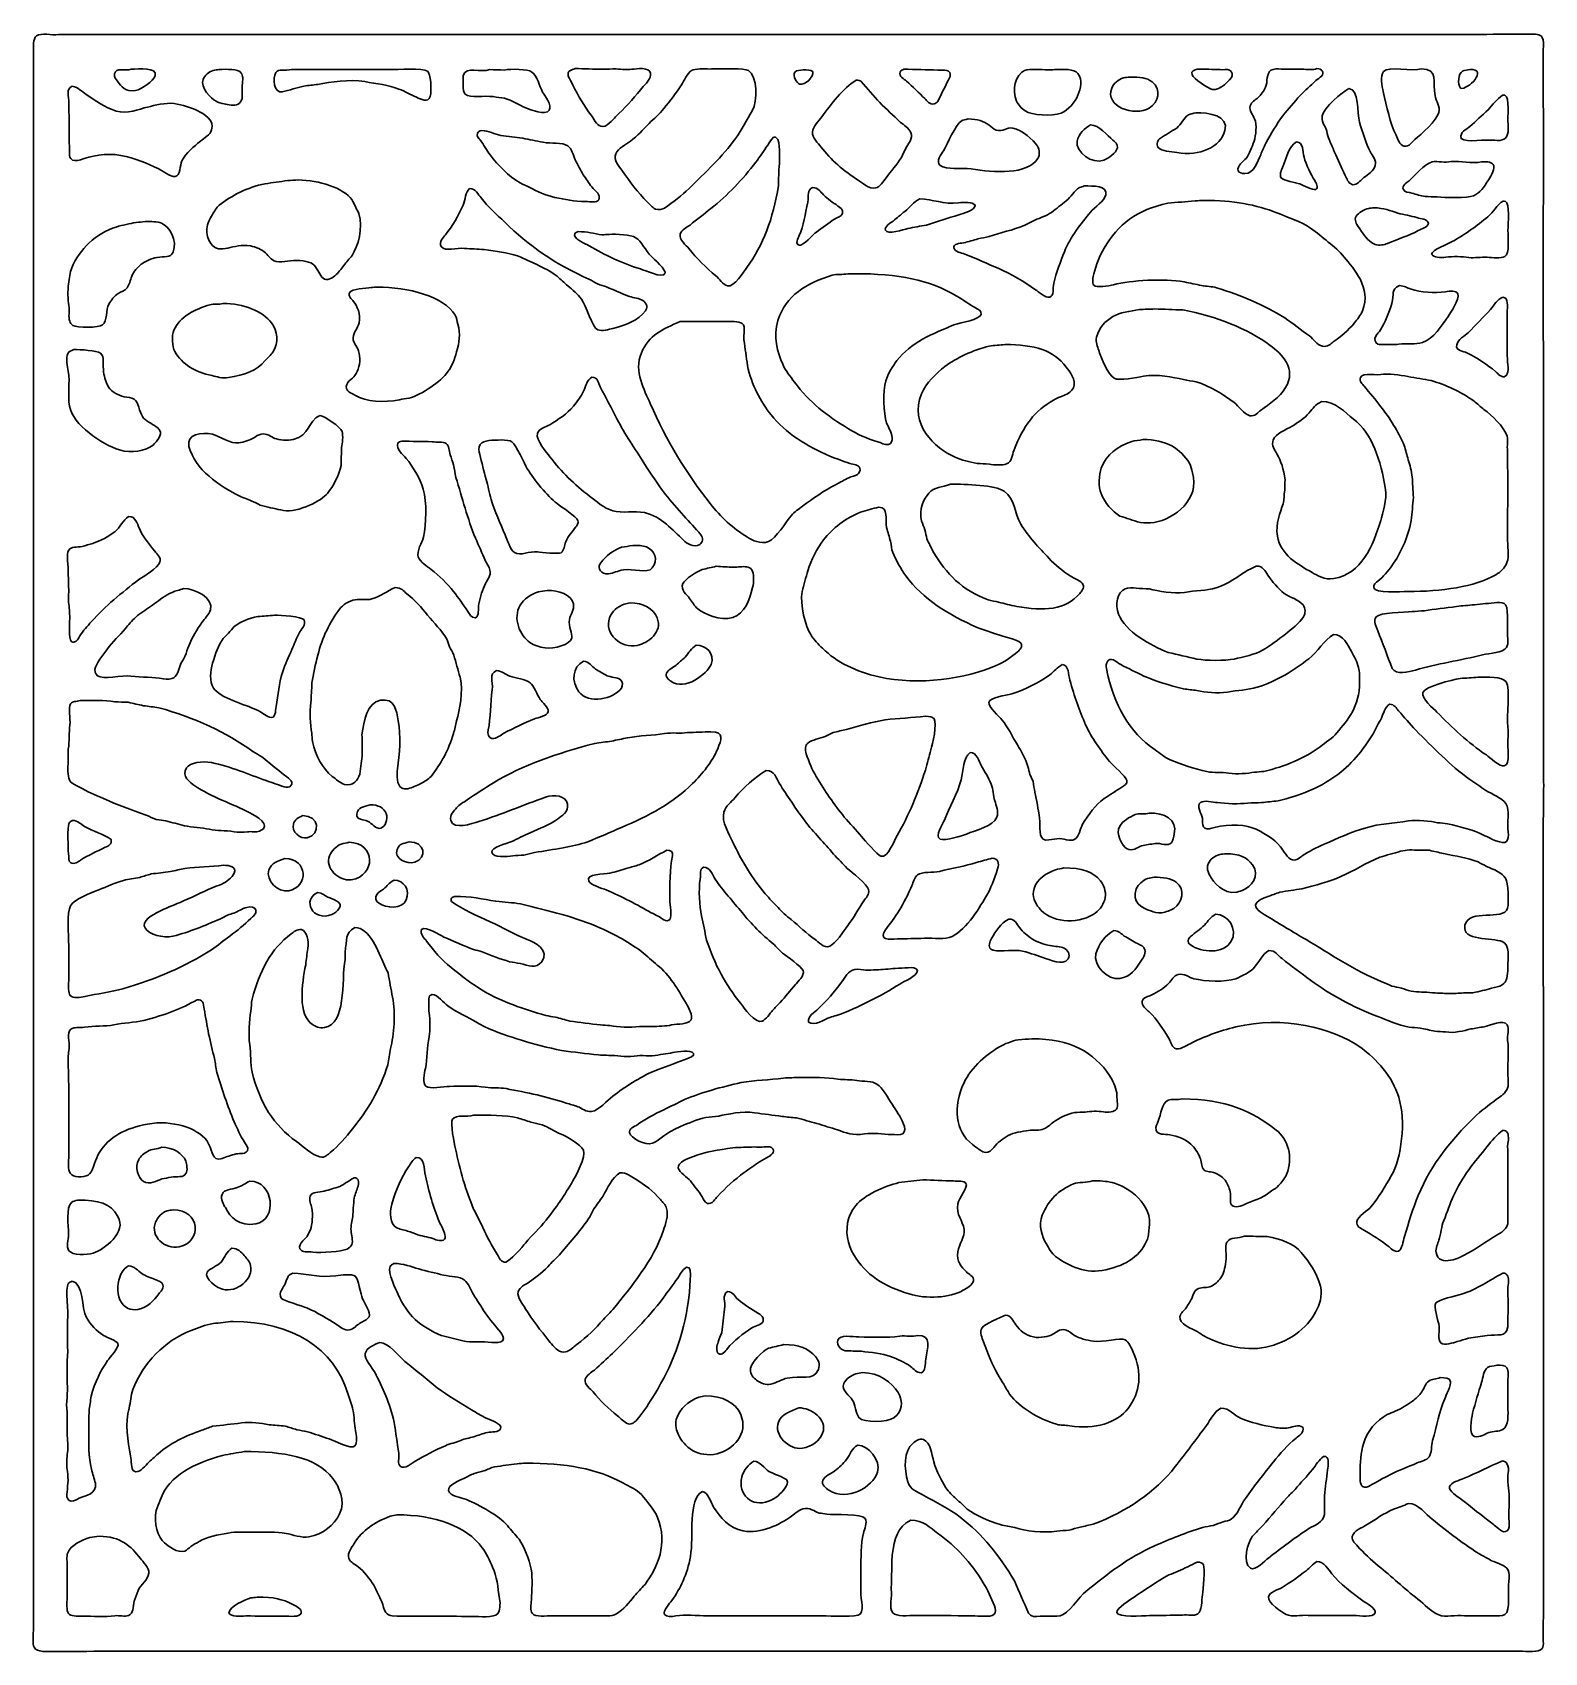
# Model space of a CAD drawing. Header units: centimetres. Extents: x 20.43 to 27, y 1.96 to 9.01.
import ezdxf

# ---------------------------------------------------------------- set-up
doc = ezdxf.new("R2010")
doc.units = ezdxf.units.CM
doc.header["$MEASUREMENT"] = 0
doc.layers.add('layer 1', color=7, linetype='Continuous')

msp = doc.modelspace()

# ---------------------------------------------------------------- linework, layer by layer
at = {"layer": 'layer 1', "color": 250, "lineweight": 30}
for points, knots in [([(26.9383, 9.00071), (26.96285, 9.00091), (26.98429, 9.00149), (26.99362, 8.98676), (26.99362, 8.98676), (27.00068, 8.97564), (26.99796, 8.95196), (26.99802, 8.93447), (26.99802, 8.93447), (26.99802, 8.8938), (26.99802, 8.85312), (26.99802, 8.81245), (26.99802, 8.81245), (26.99831, 8.65442), (26.9986, 8.49634), (26.99889, 8.33831), (26.99889, 8.33831), (26.9986, 8.29967), (26.99831, 8.26102), (26.99802, 8.22239), (26.99802, 8.22239), (26.99831, 7.52577), (26.9986, 6.82895), (26.99889, 6.13233), (26.99889, 6.13233), (26.99889, 6.03559), (26.99889, 5.93883), (26.99889, 5.84209), (26.99889, 5.84209), (26.99919, 5.80578), (26.99948, 5.76946), (26.99977, 5.73315), (26.99977, 5.73315), (26.99919, 5.67563), (26.9986, 5.61809), (26.99802, 5.56057), (26.99802, 5.56057), (26.99831, 4.67804), (26.9986, 3.79524), (26.99889, 2.91271), (26.99889, 2.91271), (26.99889, 2.68583), (26.99889, 2.45888), (26.99889, 2.232), (26.99889, 2.232), (26.9986, 2.16896), (26.99831, 2.1059), (26.99802, 2.04287), (26.99802, 2.04287), (26.99461, 2.02044), (27.00369, 1.9897), (26.99275, 1.97488), (26.99275, 1.97488), (26.98, 1.95762), (26.92531, 1.96339), (26.89615, 1.96355), (26.89615, 1.96355), (26.80893, 1.96355), (26.72169, 1.96355), (26.63447, 1.96355), (26.63447, 1.96355), (26.26862, 1.96355), (25.90266, 1.96355), (25.53681, 1.96355), (25.53681, 1.96355), (24.27682, 1.96355), (23.01645, 1.96355), (21.75646, 1.96355), (21.75646, 1.96355), (21.43276, 1.96355), (21.10895, 1.96355), (20.78525, 1.96355), (20.78525, 1.96355), (20.70301, 1.96326), (20.62074, 1.96297), (20.53849, 1.96268), (20.53849, 1.96268), (20.50747, 1.96268), (20.45733, 1.95778), (20.43927, 1.97227), (20.43927, 1.97227), (20.42783, 1.98144), (20.42778, 2.00413), (20.42873, 2.02544), (20.42873, 2.02544), (20.43046, 2.06453), (20.43048, 2.10839), (20.43048, 2.15007), (20.43048, 2.15007), (20.43048, 2.32611), (20.43048, 2.50221), (20.43048, 2.67825), (20.43048, 2.67825), (20.43048, 3.39781), (20.43048, 4.1176), (20.43048, 4.83716), (20.43048, 4.83716), (20.43048, 5.88353), (20.43048, 6.93022), (20.43048, 7.9766), (20.43048, 7.9766), (20.43048, 8.23108), (20.43048, 8.48563), (20.43048, 8.74011), (20.43048, 8.74011), (20.43048, 8.79937), (20.43048, 8.85865), (20.43048, 8.91791), (20.43048, 8.91791), (20.43065, 8.94706), (20.42548, 8.97961), (20.44366, 8.99286), (20.44366, 8.99286), (20.46495, 9.00839), (20.50851, 8.99439), (20.53937, 8.99897), (20.53937, 8.99897), (20.64737, 8.99897), (20.7554, 8.99897), (20.8634, 8.99897), (20.8634, 8.99897), (21.25325, 8.99897), (21.64322, 8.99897), (22.03307, 8.99897), (22.03307, 8.99897), (23.18887, 8.99897), (24.34501, 8.99897), (25.5008, 8.99897), (25.5008, 8.99897), (25.83885, 8.99897), (26.177, 8.99897), (26.51504, 8.99897), (26.51504, 8.99897), (26.65612, 8.99955), (26.79723, 9.00013), (26.9383, 9.00071)], [0, 0, 0, 0, 0.0285714, 0.0285714, 0.0285714, 0.0285714, 0.0571429, 0.0571429, 0.0571429, 0.0571429, 0.0857143, 0.0857143, 0.0857143, 0.0857143, 0.1142857, 0.1142857, 0.1142857, 0.1142857, 0.1428571, 0.1428571, 0.1428571, 0.1428571, 0.1714286, 0.1714286, 0.1714286, 0.1714286, 0.2, 0.2, 0.2, 0.2, 0.2285714, 0.2285714, 0.2285714, 0.2285714, 0.2571429, 0.2571429, 0.2571429, 0.2571429, 0.2857143, 0.2857143, 0.2857143, 0.2857143, 0.3142857, 0.3142857, 0.3142857, 0.3142857, 0.3428571, 0.3428571, 0.3428571, 0.3428571, 0.3714286, 0.3714286, 0.3714286, 0.3714286, 0.4, 0.4, 0.4, 0.4, 0.4285714, 0.4285714, 0.4285714, 0.4285714, 0.4571429, 0.4571429, 0.4571429, 0.4571429, 0.4857143, 0.4857143, 0.4857143, 0.4857143, 0.5142857, 0.5142857, 0.5142857, 0.5142857, 0.5428571, 0.5428571, 0.5428571, 0.5428571, 0.5714286, 0.5714286, 0.5714286, 0.5714286, 0.6, 0.6, 0.6, 0.6, 0.6285714, 0.6285714, 0.6285714, 0.6285714, 0.6571429, 0.6571429, 0.6571429, 0.6571429, 0.6857143, 0.6857143, 0.6857143, 0.6857143, 0.7142857, 0.7142857, 0.7142857, 0.7142857, 0.7428571, 0.7428571, 0.7428571, 0.7428571, 0.7714286, 0.7714286, 0.7714286, 0.7714286, 0.8, 0.8, 0.8, 0.8, 0.8285714, 0.8285714, 0.8285714, 0.8285714, 0.8571429, 0.8571429, 0.8571429, 0.8571429, 0.8857143, 0.8857143, 0.8857143, 0.8857143, 0.9142857, 0.9142857, 0.9142857, 0.9142857, 0.9428571, 0.9428571, 0.9428571, 0.9428571, 1, 1, 1, 1]), ([(20.8555, 8.84818), (20.82851, 8.83864), (20.78948, 8.85744), (20.78261, 8.82813), (20.78261, 8.82813), (20.77912, 8.8132), (20.7906, 8.80318), (20.79579, 8.79589), (20.79579, 8.79589), (20.81169, 8.77353), (20.83031, 8.74708), (20.87394, 8.75579), (20.87394, 8.75579), (20.9007, 8.76114), (20.95254, 8.79672), (20.95912, 8.82029), (20.95912, 8.82029), (20.96954, 8.85763), (20.88864, 8.8488), (20.8555, 8.84818)], [0, 0, 0, 0, 0.1666667, 0.1666667, 0.1666667, 0.1666667, 0.3333333, 0.3333333, 0.3333333, 0.3333333, 0.5, 0.5, 0.5, 0.5, 0.6666667, 0.6666667, 0.6666667, 0.6666667, 1, 1, 1, 1]), ([(21.23661, 8.84731), (21.22841, 8.84586), (21.22022, 8.8444), (21.21202, 8.84295), (21.21202, 8.84295), (21.19227, 8.83695), (21.17525, 8.82218), (21.16811, 8.80373), (21.16811, 8.80373), (21.15402, 8.76731), (21.20352, 8.72084), (21.22431, 8.70873), (21.22431, 8.70873), (21.23465, 8.70271), (21.24737, 8.7007), (21.26032, 8.6974), (21.26032, 8.6974), (21.27592, 8.69342), (21.30451, 8.68774), (21.32003, 8.69653), (21.32003, 8.69653), (21.32826, 8.70119), (21.33583, 8.71087), (21.33847, 8.72093), (21.33847, 8.72093), (21.33847, 8.7401), (21.33847, 8.75928), (21.33847, 8.77845), (21.33847, 8.77845), (21.33935, 8.78949), (21.34023, 8.80054), (21.34111, 8.81157), (21.34111, 8.81157), (21.33985, 8.81866), (21.33776, 8.82667), (21.33408, 8.83162), (21.33408, 8.83162), (21.32005, 8.85048), (21.26908, 8.84777), (21.23661, 8.84731)], [0, 0, 0, 0, 0.0909091, 0.0909091, 0.0909091, 0.0909091, 0.1818182, 0.1818182, 0.1818182, 0.1818182, 0.2727273, 0.2727273, 0.2727273, 0.2727273, 0.3636364, 0.3636364, 0.3636364, 0.3636364, 0.4545455, 0.4545455, 0.4545455, 0.4545455, 0.5454545, 0.5454545, 0.5454545, 0.5454545, 0.6363636, 0.6363636, 0.6363636, 0.6363636, 0.7272727, 0.7272727, 0.7272727, 0.7272727, 0.8181818, 0.8181818, 0.8181818, 0.8181818, 1, 1, 1, 1]), ([(21.55186, 8.84731), (21.52746, 8.83844), (21.49656, 8.85368), (21.48424, 8.83336), (21.48424, 8.83336), (21.46965, 8.8093), (21.47434, 8.74284), (21.51234, 8.74969), (21.51234, 8.74969), (21.54366, 8.75812), (21.57498, 8.76654), (21.6063, 8.77497), (21.6063, 8.77497), (21.6265, 8.77729), (21.6467, 8.77962), (21.66689, 8.78194), (21.66689, 8.78194), (21.72423, 8.79288), (21.80252, 8.80558), (21.8715, 8.79414), (21.8715, 8.79414), (21.92178, 8.78581), (21.97566, 8.77876), (22.0199, 8.76189), (22.0199, 8.76189), (22.04738, 8.75142), (22.07034, 8.73726), (22.0963, 8.72616), (22.0963, 8.72616), (22.11414, 8.71852), (22.14799, 8.69913), (22.15601, 8.72965), (22.15601, 8.72965), (22.16317, 8.75691), (22.15813, 8.83036), (22.14372, 8.84034), (22.14372, 8.84034), (22.12362, 8.85424), (22.01572, 8.84644), (21.97863, 8.84644), (21.97863, 8.84644), (21.83665, 8.84643), (21.69418, 8.84757), (21.55186, 8.84731)], [0, 0, 0, 0, 0.0833333, 0.0833333, 0.0833333, 0.0833333, 0.1666667, 0.1666667, 0.1666667, 0.1666667, 0.25, 0.25, 0.25, 0.25, 0.3333333, 0.3333333, 0.3333333, 0.3333333, 0.4166667, 0.4166667, 0.4166667, 0.4166667, 0.5, 0.5, 0.5, 0.5, 0.5833333, 0.5833333, 0.5833333, 0.5833333, 0.6666667, 0.6666667, 0.6666667, 0.6666667, 0.75, 0.75, 0.75, 0.75, 0.8333333, 0.8333333, 0.8333333, 0.8333333, 1, 1, 1, 1]), ([(22.41506, 8.84644), (22.37412, 8.83067), (22.31281, 8.86573), (22.30002, 8.82029), (22.30002, 8.82029), (22.29973, 8.80635), (22.29944, 8.7924), (22.29914, 8.77845), (22.29914, 8.77845), (22.29915, 8.76236), (22.29944, 8.74763), (22.30793, 8.74011), (22.30793, 8.74011), (22.33112, 8.71954), (22.39274, 8.73491), (22.42999, 8.72877), (22.42999, 8.72877), (22.44638, 8.72645), (22.46277, 8.72413), (22.47916, 8.7218), (22.47916, 8.7218), (22.51151, 8.71199), (22.5424, 8.69278), (22.57224, 8.67997), (22.57224, 8.67997), (22.59264, 8.67121), (22.65704, 8.64524), (22.67411, 8.67038), (22.67411, 8.67038), (22.6874, 8.68996), (22.65343, 8.73442), (22.64513, 8.74882), (22.64513, 8.74882), (22.62958, 8.77577), (22.62339, 8.81808), (22.59859, 8.83598), (22.59859, 8.83598), (22.57977, 8.84956), (22.50935, 8.84994), (22.4774, 8.84469), (22.4774, 8.84469), (22.45662, 8.84528), (22.43584, 8.84586), (22.41506, 8.84644)], [0, 0, 0, 0, 0.0833333, 0.0833333, 0.0833333, 0.0833333, 0.1666667, 0.1666667, 0.1666667, 0.1666667, 0.25, 0.25, 0.25, 0.25, 0.3333333, 0.3333333, 0.3333333, 0.3333333, 0.4166667, 0.4166667, 0.4166667, 0.4166667, 0.5, 0.5, 0.5, 0.5, 0.5833333, 0.5833333, 0.5833333, 0.5833333, 0.6666667, 0.6666667, 0.6666667, 0.6666667, 0.75, 0.75, 0.75, 0.75, 0.8333333, 0.8333333, 0.8333333, 0.8333333, 1, 1, 1, 1]), ([(22.78651, 8.8508), (22.77126, 8.84505), (22.75027, 8.84355), (22.75665, 8.81768), (22.75665, 8.81768), (22.76338, 8.80489), (22.77012, 8.79211), (22.77685, 8.77933), (22.77685, 8.77933), (22.80014, 8.73128), (22.82589, 8.68819), (22.85588, 8.64772), (22.85588, 8.64772), (22.86676, 8.63303), (22.87965, 8.60618), (22.89803, 8.59978), (22.89803, 8.59978), (22.92227, 8.59133), (22.95099, 8.62968), (22.96213, 8.64074), (22.96213, 8.64074), (23.00041, 8.67875), (23.03717, 8.71576), (23.07102, 8.75841), (23.07102, 8.75841), (23.08497, 8.77598), (23.10983, 8.79755), (23.11493, 8.82203), (23.11493, 8.82203), (23.12137, 8.85301), (23.07126, 8.85352), (23.04292, 8.84905), (23.04292, 8.84905), (23.01878, 8.84525), (22.98788, 8.84624), (22.96477, 8.84992), (22.96477, 8.84992), (22.94545, 8.84934), (22.92613, 8.84876), (22.90681, 8.84818), (22.90681, 8.84818), (22.86608, 8.84818), (22.82633, 8.85091), (22.78651, 8.8508)], [0, 0, 0, 0, 0.0833333, 0.0833333, 0.0833333, 0.0833333, 0.1666667, 0.1666667, 0.1666667, 0.1666667, 0.25, 0.25, 0.25, 0.25, 0.3333333, 0.3333333, 0.3333333, 0.3333333, 0.4166667, 0.4166667, 0.4166667, 0.4166667, 0.5, 0.5, 0.5, 0.5, 0.5833333, 0.5833333, 0.5833333, 0.5833333, 0.6666667, 0.6666667, 0.6666667, 0.6666667, 0.75, 0.75, 0.75, 0.75, 0.8333333, 0.8333333, 0.8333333, 0.8333333, 1, 1, 1, 1]), ([(23.39856, 8.84992), (23.39007, 8.84963), (23.38158, 8.84934), (23.3731, 8.84905), (23.3731, 8.84905), (23.34619, 8.84905), (23.31009, 8.85252), (23.29231, 8.84208), (23.29231, 8.84208), (23.27272, 8.83059), (23.26133, 8.79933), (23.24928, 8.7802), (23.24928, 8.7802), (23.22647, 8.74399), (23.19932, 8.71016), (23.17288, 8.67735), (23.17288, 8.67735), (23.15347, 8.65325), (23.12974, 8.63365), (23.1079, 8.61198), (23.1079, 8.61198), (23.08168, 8.58596), (23.05629, 8.55733), (23.02711, 8.53441), (23.02711, 8.53441), (23.00719, 8.51876), (22.97298, 8.50513), (22.96301, 8.48037), (22.96301, 8.48037), (22.95163, 8.45212), (22.97987, 8.4243), (22.99023, 8.4089), (22.99023, 8.4089), (23.02371, 8.35915), (23.0591, 8.31179), (23.10088, 8.27032), (23.10088, 8.27032), (23.11109, 8.26018), (23.12215, 8.24584), (23.136, 8.23982), (23.136, 8.23982), (23.14887, 8.23422), (23.16654, 8.23825), (23.17552, 8.24417), (23.17552, 8.24417), (23.21197, 8.26823), (23.251, 8.29905), (23.28177, 8.32959), (23.28177, 8.32959), (23.35264, 8.39992), (23.42639, 8.46625), (23.4855, 8.54836), (23.4855, 8.54836), (23.51239, 8.58572), (23.53258, 8.62648), (23.55663, 8.66776), (23.55663, 8.66776), (23.58132, 8.71016), (23.57938, 8.81951), (23.53994, 8.84208), (23.53994, 8.84208), (23.52153, 8.85262), (23.42921, 8.85014), (23.39856, 8.84992)], [0, 0, 0, 0, 0.0588235, 0.0588235, 0.0588235, 0.0588235, 0.1176471, 0.1176471, 0.1176471, 0.1176471, 0.1764706, 0.1764706, 0.1764706, 0.1764706, 0.2352941, 0.2352941, 0.2352941, 0.2352941, 0.2941176, 0.2941176, 0.2941176, 0.2941176, 0.3529412, 0.3529412, 0.3529412, 0.3529412, 0.4117647, 0.4117647, 0.4117647, 0.4117647, 0.4705882, 0.4705882, 0.4705882, 0.4705882, 0.5294118, 0.5294118, 0.5294118, 0.5294118, 0.5882353, 0.5882353, 0.5882353, 0.5882353, 0.6470588, 0.6470588, 0.6470588, 0.6470588, 0.7058824, 0.7058824, 0.7058824, 0.7058824, 0.7647059, 0.7647059, 0.7647059, 0.7647059, 0.8235294, 0.8235294, 0.8235294, 0.8235294, 0.8823529, 0.8823529, 0.8823529, 0.8823529, 1, 1, 1, 1]), ([(23.77879, 8.84557), (23.76411, 8.84063), (23.75077, 8.846), (23.74279, 8.83511), (23.74279, 8.83511), (23.72995, 8.81759), (23.75042, 8.78842), (23.76299, 8.78368), (23.76299, 8.78368), (23.78609, 8.77497), (23.82586, 8.81638), (23.82006, 8.83772), (23.82006, 8.83772), (23.80997, 8.8452), (23.7978, 8.84586), (23.77879, 8.84557)], [0, 0, 0, 0, 0.2, 0.2, 0.2, 0.2, 0.4, 0.4, 0.4, 0.4, 0.6, 0.6, 0.6, 0.6, 1, 1, 1, 1]), ([(24.21698, 8.84818), (24.20902, 8.84463), (24.2036, 8.84412), (24.20029, 8.83598), (24.20029, 8.83598), (24.19517, 8.81602), (24.21711, 8.80504), (24.22752, 8.79676), (24.22752, 8.79676), (24.25444, 8.77119), (24.28138, 8.74562), (24.3083, 8.72006), (24.3083, 8.72006), (24.31681, 8.71145), (24.32791, 8.69254), (24.3487, 8.6974), (24.3487, 8.6974), (24.35375, 8.69858), (24.3608, 8.7033), (24.36363, 8.70699), (24.36363, 8.70699), (24.38148, 8.7433), (24.39934, 8.77962), (24.41719, 8.81593), (24.41719, 8.81593), (24.42456, 8.84825), (24.39063, 8.8444), (24.3645, 8.84469), (24.3645, 8.84469), (24.31533, 8.84586), (24.26615, 8.84702), (24.21698, 8.84818)], [0, 0, 0, 0, 0.1111111, 0.1111111, 0.1111111, 0.1111111, 0.2222222, 0.2222222, 0.2222222, 0.2222222, 0.3333333, 0.3333333, 0.3333333, 0.3333333, 0.4444444, 0.4444444, 0.4444444, 0.4444444, 0.5555556, 0.5555556, 0.5555556, 0.5555556, 0.6666667, 0.6666667, 0.6666667, 0.6666667, 0.7777778, 0.7777778, 0.7777778, 0.7777778, 1, 1, 1, 1]), ([(24.87119, 8.84644), (24.86153, 8.84615), (24.85187, 8.84586), (24.84221, 8.84557), (24.84221, 8.84557), (24.81283, 8.84524), (24.76553, 8.85202), (24.74122, 8.84208), (24.74122, 8.84208), (24.70203, 8.82605), (24.68515, 8.7581), (24.7061, 8.7096), (24.7061, 8.7096), (24.71368, 8.69204), (24.72895, 8.67731), (24.74386, 8.66689), (24.74386, 8.66689), (24.77083, 8.64804), (24.86082, 8.64113), (24.90016, 8.6573), (24.90016, 8.6573), (24.93176, 8.67029), (24.96082, 8.70389), (24.97393, 8.73575), (24.97393, 8.73575), (24.98613, 8.76541), (24.99515, 8.80099), (24.97393, 8.82901), (24.97393, 8.82901), (24.95691, 8.85147), (24.91093, 8.8469), (24.87119, 8.84644)], [0, 0, 0, 0, 0.1111111, 0.1111111, 0.1111111, 0.1111111, 0.2222222, 0.2222222, 0.2222222, 0.2222222, 0.3333333, 0.3333333, 0.3333333, 0.3333333, 0.4444444, 0.4444444, 0.4444444, 0.4444444, 0.5555556, 0.5555556, 0.5555556, 0.5555556, 0.6666667, 0.6666667, 0.6666667, 0.6666667, 0.7777778, 0.7777778, 0.7777778, 0.7777778, 1, 1, 1, 1]), ([(25.19873, 8.81419), (25.18966, 8.81303), (25.18058, 8.81187), (25.17151, 8.8107), (25.17151, 8.8107), (25.14984, 8.80429), (25.12855, 8.78625), (25.12057, 8.76625), (25.12057, 8.76625), (25.08818, 8.68506), (25.22036, 8.64075), (25.28391, 8.67909), (25.28391, 8.67909), (25.32524, 8.70403), (25.33809, 8.75973), (25.2962, 8.79327), (25.2962, 8.79327), (25.27277, 8.81203), (25.24312, 8.81476), (25.19873, 8.81419)], [0, 0, 0, 0, 0.1666667, 0.1666667, 0.1666667, 0.1666667, 0.3333333, 0.3333333, 0.3333333, 0.3333333, 0.5, 0.5, 0.5, 0.5, 0.6666667, 0.6666667, 0.6666667, 0.6666667, 1, 1, 1, 1]), ([(25.4929, 8.84905), (25.48147, 8.84431), (25.46381, 8.84245), (25.47007, 8.82378), (25.47007, 8.82378), (25.47582, 8.80664), (25.53886, 8.76411), (25.55964, 8.76015), (25.55964, 8.76015), (25.58869, 8.75462), (25.64024, 8.80088), (25.64482, 8.82029), (25.64482, 8.82029), (25.64771, 8.83255), (25.63941, 8.84183), (25.63252, 8.84469), (25.63252, 8.84469), (25.62215, 8.84901), (25.60599, 8.84448), (25.59301, 8.84644), (25.59301, 8.84644), (25.55964, 8.84731), (25.52627, 8.84818), (25.4929, 8.84905)], [0, 0, 0, 0, 0.1428571, 0.1428571, 0.1428571, 0.1428571, 0.2857143, 0.2857143, 0.2857143, 0.2857143, 0.4285714, 0.4285714, 0.4285714, 0.4285714, 0.5714286, 0.5714286, 0.5714286, 0.5714286, 0.7142857, 0.7142857, 0.7142857, 0.7142857, 1, 1, 1, 1]), ([(26.01363, 8.8508), (25.998, 8.84451), (25.96804, 8.84613), (25.94953, 8.84905), (25.94953, 8.84905), (25.91909, 8.84905), (25.88864, 8.84905), (25.8582, 8.84905), (25.8582, 8.84905), (25.84264, 8.85038), (25.82393, 8.85025), (25.81342, 8.84382), (25.81342, 8.84382), (25.79205, 8.83075), (25.80004, 8.79364), (25.78971, 8.76974), (25.78971, 8.76974), (25.78285, 8.75388), (25.76975, 8.73517), (25.75722, 8.72442), (25.75722, 8.72442), (25.74628, 8.71503), (25.72686, 8.70523), (25.72297, 8.68955), (25.72297, 8.68955), (25.71729, 8.66661), (25.73657, 8.64802), (25.74229, 8.6329), (25.74229, 8.6329), (25.75271, 8.60534), (25.7487, 8.5608), (25.73966, 8.53441), (25.73966, 8.53441), (25.73135, 8.51018), (25.72026, 8.47941), (25.70541, 8.46033), (25.70541, 8.46033), (25.69353, 8.44506), (25.66517, 8.43097), (25.67028, 8.40542), (25.67028, 8.40542), (25.67776, 8.39776), (25.68337, 8.39393), (25.69926, 8.39409), (25.69926, 8.39409), (25.74259, 8.39453), (25.75353, 8.44662), (25.76863, 8.47602), (25.76863, 8.47602), (25.77595, 8.49286), (25.78327, 8.50972), (25.79059, 8.52657), (25.79059, 8.52657), (25.81432, 8.5671), (25.83737, 8.60816), (25.86435, 8.64597), (25.86435, 8.64597), (25.88952, 8.67531), (25.9147, 8.70466), (25.93987, 8.734), (25.93987, 8.734), (25.9627, 8.7555), (25.98553, 8.777), (26.00836, 8.7985), (26.00836, 8.7985), (26.01685, 8.80489), (26.02534, 8.81128), (26.03383, 8.81768), (26.03383, 8.81768), (26.04657, 8.83488), (26.03481, 8.85041), (26.01363, 8.8508)], [0, 0, 0, 0, 0.0526316, 0.0526316, 0.0526316, 0.0526316, 0.1052632, 0.1052632, 0.1052632, 0.1052632, 0.1578947, 0.1578947, 0.1578947, 0.1578947, 0.2105263, 0.2105263, 0.2105263, 0.2105263, 0.2631579, 0.2631579, 0.2631579, 0.2631579, 0.3157895, 0.3157895, 0.3157895, 0.3157895, 0.3684211, 0.3684211, 0.3684211, 0.3684211, 0.4210526, 0.4210526, 0.4210526, 0.4210526, 0.4736842, 0.4736842, 0.4736842, 0.4736842, 0.5263158, 0.5263158, 0.5263158, 0.5263158, 0.5789474, 0.5789474, 0.5789474, 0.5789474, 0.6315789, 0.6315789, 0.6315789, 0.6315789, 0.6842105, 0.6842105, 0.6842105, 0.6842105, 0.7368421, 0.7368421, 0.7368421, 0.7368421, 0.7894737, 0.7894737, 0.7894737, 0.7894737, 0.8421053, 0.8421053, 0.8421053, 0.8421053, 0.8947368, 0.8947368, 0.8947368, 0.8947368, 1, 1, 1, 1]), ([(26.4685, 8.84992), (26.43012, 8.83585), (26.32332, 8.86395), (26.30254, 8.83772), (26.30254, 8.83772), (26.28773, 8.81904), (26.29574, 8.7736), (26.30166, 8.75056), (26.30166, 8.75056), (26.319, 8.68309), (26.32955, 8.61571), (26.35786, 8.56056), (26.35786, 8.56056), (26.36615, 8.54442), (26.37207, 8.51757), (26.39211, 8.51349), (26.39211, 8.51349), (26.41517, 8.5088), (26.4275, 8.53331), (26.43865, 8.54226), (26.43865, 8.54226), (26.46437, 8.56289), (26.53695, 8.62702), (26.54402, 8.65992), (26.54402, 8.65992), (26.54957, 8.68573), (26.5321, 8.71011), (26.52734, 8.73313), (26.52734, 8.73313), (26.51548, 8.79052), (26.54333, 8.85094), (26.4685, 8.84992)], [0, 0, 0, 0, 0.1111111, 0.1111111, 0.1111111, 0.1111111, 0.2222222, 0.2222222, 0.2222222, 0.2222222, 0.3333333, 0.3333333, 0.3333333, 0.3333333, 0.4444444, 0.4444444, 0.4444444, 0.4444444, 0.5555556, 0.5555556, 0.5555556, 0.5555556, 0.6666667, 0.6666667, 0.6666667, 0.6666667, 0.7777778, 0.7777778, 0.7777778, 0.7777778, 1, 1, 1, 1]), ([(26.67838, 8.84731), (26.66802, 8.8433), (26.65534, 8.84473), (26.64676, 8.83947), (26.64676, 8.83947), (26.62847, 8.82824), (26.62406, 8.78505), (26.63798, 8.76538), (26.63798, 8.76538), (26.66847, 8.75535), (26.76253, 8.8499), (26.67838, 8.84731)], [0, 0, 0, 0, 0.25, 0.25, 0.25, 0.25, 0.5, 0.5, 0.5, 0.5, 1, 1, 1, 1]), ([(20.59909, 8.7741), (20.56938, 8.76076), (20.58415, 8.73335), (20.58416, 8.69914), (20.58416, 8.69914), (20.58416, 8.67243), (20.58499, 8.64546), (20.58504, 8.61983), (20.58504, 8.61983), (20.58533, 8.60269), (20.58562, 8.58554), (20.58591, 8.5684), (20.58591, 8.5684), (20.58591, 8.55388), (20.58591, 8.53935), (20.58591, 8.52482), (20.58591, 8.52482), (20.58938, 8.504), (20.58168, 8.47345), (20.59206, 8.45946), (20.59206, 8.45946), (20.60041, 8.4482), (20.61998, 8.44869), (20.63421, 8.45423), (20.63421, 8.45423), (20.67562, 8.47033), (20.7491, 8.48431), (20.80896, 8.4734), (20.80896, 8.4734), (20.87488, 8.46139), (20.92298, 8.43907), (20.97493, 8.41413), (20.97493, 8.41413), (20.98987, 8.40696), (21.026, 8.37773), (21.04605, 8.38101), (21.04605, 8.38101), (21.07142, 8.38517), (21.06578, 8.42959), (21.07591, 8.449), (21.07591, 8.449), (21.09371, 8.48311), (21.12737, 8.51215), (21.1567, 8.53528), (21.1567, 8.53528), (21.17371, 8.5487), (21.19725, 8.56192), (21.20499, 8.58409), (21.20499, 8.58409), (21.22015, 8.62747), (21.16974, 8.65449), (21.14528, 8.66689), (21.14528, 8.66689), (21.11634, 8.68157), (21.07776, 8.69225), (21.04166, 8.69827), (21.04166, 8.69827), (21.00398, 8.70455), (20.95695, 8.69047), (20.92663, 8.68345), (20.92663, 8.68345), (20.88769, 8.67444), (20.83778, 8.65165), (20.79052, 8.66602), (20.79052, 8.66602), (20.73952, 8.68153), (20.70009, 8.71159), (20.65968, 8.73836), (20.65968, 8.73836), (20.64032, 8.75118), (20.62598, 8.76877), (20.59909, 8.7741)], [0, 0, 0, 0, 0.0526316, 0.0526316, 0.0526316, 0.0526316, 0.1052632, 0.1052632, 0.1052632, 0.1052632, 0.1578947, 0.1578947, 0.1578947, 0.1578947, 0.2105263, 0.2105263, 0.2105263, 0.2105263, 0.2631579, 0.2631579, 0.2631579, 0.2631579, 0.3157895, 0.3157895, 0.3157895, 0.3157895, 0.3684211, 0.3684211, 0.3684211, 0.3684211, 0.4210526, 0.4210526, 0.4210526, 0.4210526, 0.4736842, 0.4736842, 0.4736842, 0.4736842, 0.5263158, 0.5263158, 0.5263158, 0.5263158, 0.5789474, 0.5789474, 0.5789474, 0.5789474, 0.6315789, 0.6315789, 0.6315789, 0.6315789, 0.6842105, 0.6842105, 0.6842105, 0.6842105, 0.7368421, 0.7368421, 0.7368421, 0.7368421, 0.7894737, 0.7894737, 0.7894737, 0.7894737, 0.8421053, 0.8421053, 0.8421053, 0.8421053, 0.8947368, 0.8947368, 0.8947368, 0.8947368, 1, 1, 1, 1]), ([(24.00886, 8.80024), (23.95175, 8.76597), (23.8984, 8.69472), (23.85958, 8.64074), (23.85958, 8.64074), (23.84515, 8.62069), (23.82302, 8.60243), (23.81831, 8.57363), (23.81831, 8.57363), (23.81475, 8.55189), (23.8456, 8.52361), (23.85519, 8.51088), (23.85519, 8.51088), (23.89863, 8.45321), (23.95614, 8.40502), (24.01764, 8.36532), (24.01764, 8.36532), (24.03205, 8.35602), (24.06719, 8.32488), (24.09316, 8.33133), (24.09316, 8.33133), (24.11314, 8.3363), (24.1276, 8.36036), (24.13883, 8.37491), (24.13883, 8.37491), (24.161, 8.40365), (24.18633, 8.43268), (24.20556, 8.46381), (24.20556, 8.46381), (24.212, 8.47747), (24.21844, 8.49112), (24.22488, 8.50478), (24.22488, 8.50478), (24.23366, 8.5215), (24.25764, 8.54686), (24.24684, 8.57276), (24.24684, 8.57276), (24.23846, 8.59284), (24.21644, 8.60531), (24.20029, 8.61808), (24.20029, 8.61808), (24.17073, 8.64626), (24.14116, 8.67445), (24.1116, 8.70263), (24.1116, 8.70263), (24.08468, 8.73342), (24.05774, 8.76422), (24.03082, 8.79501), (24.03082, 8.79501), (24.02503, 8.79912), (24.01911, 8.80031), (24.00886, 8.80024)], [0, 0, 0, 0, 0.0714286, 0.0714286, 0.0714286, 0.0714286, 0.1428571, 0.1428571, 0.1428571, 0.1428571, 0.2142857, 0.2142857, 0.2142857, 0.2142857, 0.2857143, 0.2857143, 0.2857143, 0.2857143, 0.3571429, 0.3571429, 0.3571429, 0.3571429, 0.4285714, 0.4285714, 0.4285714, 0.4285714, 0.5, 0.5, 0.5, 0.5, 0.5714286, 0.5714286, 0.5714286, 0.5714286, 0.6428571, 0.6428571, 0.6428571, 0.6428571, 0.7142857, 0.7142857, 0.7142857, 0.7142857, 0.7857143, 0.7857143, 0.7857143, 0.7857143, 0.8571429, 0.8571429, 0.8571429, 0.8571429, 1, 1, 1, 1]), ([(26.15238, 8.76364), (26.12194, 8.74802), (26.04352, 8.68083), (26.03646, 8.64597), (26.03646, 8.64597), (26.03177, 8.62277), (26.04722, 8.60319), (26.05315, 8.58758), (26.05315, 8.58758), (26.05666, 8.5748), (26.06017, 8.56201), (26.06369, 8.54923), (26.06369, 8.54923), (26.07422, 8.52454), (26.08476, 8.49984), (26.0953, 8.47514), (26.0953, 8.47514), (26.11053, 8.43999), (26.12531, 8.40595), (26.14184, 8.37404), (26.14184, 8.37404), (26.14763, 8.36286), (26.1572, 8.34225), (26.17696, 8.34615), (26.17696, 8.34615), (26.19476, 8.34966), (26.20514, 8.36693), (26.21736, 8.37666), (26.21736, 8.37666), (26.23449, 8.3903), (26.26094, 8.40546), (26.26741, 8.42895), (26.26741, 8.42895), (26.27378, 8.45205), (26.25385, 8.47268), (26.24634, 8.48735), (26.24634, 8.48735), (26.22692, 8.52525), (26.2109, 8.57495), (26.19892, 8.61808), (26.19892, 8.61808), (26.18825, 8.65649), (26.19675, 8.76347), (26.15238, 8.76364)], [0, 0, 0, 0, 0.0833333, 0.0833333, 0.0833333, 0.0833333, 0.1666667, 0.1666667, 0.1666667, 0.1666667, 0.25, 0.25, 0.25, 0.25, 0.3333333, 0.3333333, 0.3333333, 0.3333333, 0.4166667, 0.4166667, 0.4166667, 0.4166667, 0.5, 0.5, 0.5, 0.5, 0.5833333, 0.5833333, 0.5833333, 0.5833333, 0.6666667, 0.6666667, 0.6666667, 0.6666667, 0.75, 0.75, 0.75, 0.75, 0.8333333, 0.8333333, 0.8333333, 0.8333333, 1, 1, 1, 1]), ([(26.82063, 8.73575), (26.79668, 8.71713), (26.77732, 8.6947), (26.75829, 8.67125), (26.75829, 8.67125), (26.73165, 8.64714), (26.70501, 8.62302), (26.67838, 8.59891), (26.67838, 8.59891), (26.66369, 8.58604), (26.6337, 8.57484), (26.64062, 8.54661), (26.64062, 8.54661), (26.66738, 8.52646), (26.74563, 8.54514), (26.78726, 8.53877), (26.78726, 8.53877), (26.80044, 8.53675), (26.81901, 8.53848), (26.82678, 8.54313), (26.82678, 8.54313), (26.83683, 8.54914), (26.84284, 8.5618), (26.84522, 8.57538), (26.84522, 8.57538), (26.84522, 8.58641), (26.84522, 8.59746), (26.84522, 8.6085), (26.84522, 8.6085), (26.84031, 8.63999), (26.85448, 8.72571), (26.83029, 8.73488), (26.83029, 8.73488), (26.82707, 8.73517), (26.82385, 8.73546), (26.82063, 8.73575)], [0, 0, 0, 0, 0.1, 0.1, 0.1, 0.1, 0.2, 0.2, 0.2, 0.2, 0.3, 0.3, 0.3, 0.3, 0.4, 0.4, 0.4, 0.4, 0.5, 0.5, 0.5, 0.5, 0.6, 0.6, 0.6, 0.6, 0.7, 0.7, 0.7, 0.7, 0.8, 0.8, 0.8, 0.8, 1, 1, 1, 1]), ([(24.49622, 8.63203), (24.48502, 8.62751), (24.47437, 8.62834), (24.46549, 8.62244), (24.46549, 8.62244), (24.44015, 8.60563), (24.40623, 8.52315), (24.38821, 8.49258), (24.38821, 8.49258), (24.38053, 8.47952), (24.35356, 8.44664), (24.37504, 8.42982), (24.37504, 8.42982), (24.40167, 8.40898), (24.46627, 8.42075), (24.50852, 8.41413), (24.50852, 8.41413), (24.60769, 8.39859), (24.75492, 8.38775), (24.79918, 8.45946), (24.79918, 8.45946), (24.80897, 8.47531), (24.80666, 8.49816), (24.79742, 8.51262), (24.79742, 8.51262), (24.77849, 8.54224), (24.73128, 8.58407), (24.69117, 8.59194), (24.69117, 8.59194), (24.66388, 8.59729), (24.64663, 8.57362), (24.61828, 8.58322), (24.61828, 8.58322), (24.60591, 8.58741), (24.59726, 8.59727), (24.58755, 8.60414), (24.58755, 8.60414), (24.56349, 8.62114), (24.53809, 8.63206), (24.49622, 8.63203)], [0, 0, 0, 0, 0.0909091, 0.0909091, 0.0909091, 0.0909091, 0.1818182, 0.1818182, 0.1818182, 0.1818182, 0.2727273, 0.2727273, 0.2727273, 0.2727273, 0.3636364, 0.3636364, 0.3636364, 0.3636364, 0.4545455, 0.4545455, 0.4545455, 0.4545455, 0.5454545, 0.5454545, 0.5454545, 0.5454545, 0.6363636, 0.6363636, 0.6363636, 0.6363636, 0.7272727, 0.7272727, 0.7272727, 0.7272727, 0.8181818, 0.8181818, 0.8181818, 0.8181818, 1, 1, 1, 1]), ([(25.02837, 8.60588), (25.00378, 8.59149), (24.97637, 8.56692), (24.97041, 8.53528), (24.97041, 8.53528), (24.9615, 8.4879), (25.03728, 8.43247), (25.08633, 8.45248), (25.08633, 8.45248), (25.10704, 8.46093), (25.13994, 8.48249), (25.14516, 8.50565), (25.14516, 8.50565), (25.14912, 8.52321), (25.13408, 8.53325), (25.12584, 8.53964), (25.12584, 8.53964), (25.1016, 8.55844), (25.06667, 8.60626), (25.02837, 8.60588)], [0, 0, 0, 0, 0.1666667, 0.1666667, 0.1666667, 0.1666667, 0.3333333, 0.3333333, 0.3333333, 0.3333333, 0.5, 0.5, 0.5, 0.5, 0.6666667, 0.6666667, 0.6666667, 0.6666667, 1, 1, 1, 1]), ([(25.48588, 8.65905), (25.47457, 8.65457), (25.46346, 8.65511), (25.45426, 8.64946), (25.45426, 8.64946), (25.43247, 8.63607), (25.42312, 8.60762), (25.40333, 8.59194), (25.40333, 8.59194), (25.37963, 8.57741), (25.35591, 8.56288), (25.3322, 8.54836), (25.3322, 8.54836), (25.32198, 8.5407), (25.31172, 8.52136), (25.32342, 8.50739), (25.32342, 8.50739), (25.33669, 8.49155), (25.37902, 8.48964), (25.40333, 8.4856), (25.40333, 8.4856), (25.50436, 8.46882), (25.59343, 8.50855), (25.61321, 8.58148), (25.61321, 8.58148), (25.63067, 8.64589), (25.54217, 8.6596), (25.48588, 8.65905)], [0, 0, 0, 0, 0.125, 0.125, 0.125, 0.125, 0.25, 0.25, 0.25, 0.25, 0.375, 0.375, 0.375, 0.375, 0.5, 0.5, 0.5, 0.5, 0.625, 0.625, 0.625, 0.625, 0.75, 0.75, 0.75, 0.75, 1, 1, 1, 1]), ([(22.37905, 8.58148), (22.37022, 8.57789), (22.36466, 8.57851), (22.36149, 8.56928), (22.36149, 8.56928), (22.35618, 8.55655), (22.36817, 8.54674), (22.37291, 8.54051), (22.37291, 8.54051), (22.38875, 8.5197), (22.40128, 8.49551), (22.41681, 8.47514), (22.41681, 8.47514), (22.45239, 8.42851), (22.49622, 8.38453), (22.54678, 8.35312), (22.54678, 8.35312), (22.56083, 8.34673), (22.57488, 8.34034), (22.58893, 8.33395), (22.58893, 8.33395), (22.62069, 8.31555), (22.65725, 8.29843), (22.69869, 8.29037), (22.69869, 8.29037), (22.74379, 8.2816), (22.78044, 8.27213), (22.83217, 8.27207), (22.83217, 8.27207), (22.85262, 8.27204), (22.88024, 8.26519), (22.88925, 8.27991), (22.88925, 8.27991), (22.89476, 8.28891), (22.8896, 8.3021), (22.88486, 8.30867), (22.88486, 8.30867), (22.87608, 8.31768), (22.86729, 8.32669), (22.85851, 8.33569), (22.85851, 8.33569), (22.84622, 8.35341), (22.83392, 8.37114), (22.82163, 8.38886), (22.82163, 8.38886), (22.80992, 8.41035), (22.79821, 8.43186), (22.78651, 8.45335), (22.78651, 8.45335), (22.77707, 8.475), (22.77317, 8.50165), (22.75489, 8.51437), (22.75489, 8.51437), (22.7312, 8.53084), (22.67973, 8.52353), (22.64688, 8.53005), (22.64688, 8.53005), (22.61732, 8.53586), (22.58775, 8.54168), (22.55819, 8.54749), (22.55819, 8.54749), (22.52658, 8.55155), (22.49496, 8.55562), (22.46335, 8.55969), (22.46335, 8.55969), (22.43511, 8.5656), (22.41193, 8.57998), (22.37905, 8.58148)], [0, 0, 0, 0, 0.0555556, 0.0555556, 0.0555556, 0.0555556, 0.1111111, 0.1111111, 0.1111111, 0.1111111, 0.1666667, 0.1666667, 0.1666667, 0.1666667, 0.2222222, 0.2222222, 0.2222222, 0.2222222, 0.2777778, 0.2777778, 0.2777778, 0.2777778, 0.3333333, 0.3333333, 0.3333333, 0.3333333, 0.3888889, 0.3888889, 0.3888889, 0.3888889, 0.4444444, 0.4444444, 0.4444444, 0.4444444, 0.5, 0.5, 0.5, 0.5, 0.5555556, 0.5555556, 0.5555556, 0.5555556, 0.6111111, 0.6111111, 0.6111111, 0.6111111, 0.6666667, 0.6666667, 0.6666667, 0.6666667, 0.7222222, 0.7222222, 0.7222222, 0.7222222, 0.7777778, 0.7777778, 0.7777778, 0.7777778, 0.8333333, 0.8333333, 0.8333333, 0.8333333, 0.8888889, 0.8888889, 0.8888889, 0.8888889, 1, 1, 1, 1]), ([(23.64971, 8.55184), (23.63764, 8.54216), (23.63321, 8.53069), (23.62424, 8.51785), (23.62424, 8.51785), (23.6073, 8.49361), (23.59059, 8.46761), (23.57243, 8.44377), (23.57243, 8.44377), (23.51639, 8.37017), (23.44921, 8.2989), (23.37661, 8.24156), (23.37661, 8.24156), (23.34646, 8.21774), (23.31631, 8.19391), (23.28616, 8.17009), (23.28616, 8.17009), (23.2715, 8.15913), (23.24992, 8.15011), (23.24401, 8.13087), (23.24401, 8.13087), (23.23673, 8.10719), (23.27072, 8.08075), (23.28089, 8.06811), (23.28089, 8.06811), (23.31474, 8.02607), (23.35636, 7.98337), (23.39856, 7.94958), (23.39856, 7.94958), (23.41443, 7.93688), (23.42731, 7.91021), (23.44949, 7.90513), (23.44949, 7.90513), (23.47699, 7.89883), (23.52195, 7.96861), (23.53379, 7.98531), (23.53379, 7.98531), (23.60505, 8.08586), (23.64677, 8.19343), (23.67078, 8.34266), (23.67078, 8.34266), (23.67137, 8.36561), (23.67195, 8.38857), (23.67254, 8.41152), (23.67254, 8.41152), (23.67642, 8.43684), (23.67684, 8.51801), (23.6699, 8.5379), (23.6699, 8.5379), (23.66761, 8.54448), (23.66319, 8.54769), (23.65849, 8.55184), (23.65849, 8.55184), (23.65556, 8.55184), (23.65263, 8.55184), (23.64971, 8.55184)], [0, 0, 0, 0, 0.0666667, 0.0666667, 0.0666667, 0.0666667, 0.1333333, 0.1333333, 0.1333333, 0.1333333, 0.2, 0.2, 0.2, 0.2, 0.2666667, 0.2666667, 0.2666667, 0.2666667, 0.3333333, 0.3333333, 0.3333333, 0.3333333, 0.4, 0.4, 0.4, 0.4, 0.4666667, 0.4666667, 0.4666667, 0.4666667, 0.5333333, 0.5333333, 0.5333333, 0.5333333, 0.6, 0.6, 0.6, 0.6, 0.6666667, 0.6666667, 0.6666667, 0.6666667, 0.7333333, 0.7333333, 0.7333333, 0.7333333, 0.8, 0.8, 0.8, 0.8, 0.8666667, 0.8666667, 0.8666667, 0.8666667, 1, 1, 1, 1]), ([(25.92406, 8.5318), (25.89013, 8.51346), (25.87902, 8.45738), (25.86347, 8.42111), (25.86347, 8.42111), (25.85873, 8.41003), (25.84898, 8.38821), (25.8582, 8.37491), (25.8582, 8.37491), (25.86626, 8.3633), (25.92276, 8.35526), (25.93899, 8.34876), (25.93899, 8.34876), (25.95042, 8.34419), (25.99763, 8.3207), (26.00661, 8.32436), (26.00661, 8.32436), (26.02288, 8.33099), (26.00925, 8.35484), (26.00397, 8.36358), (26.00397, 8.36358), (25.98748, 8.3909), (25.96584, 8.43247), (25.95743, 8.46556), (25.95743, 8.46556), (25.95068, 8.49211), (25.95528, 8.52994), (25.92406, 8.5318)], [0, 0, 0, 0, 0.125, 0.125, 0.125, 0.125, 0.25, 0.25, 0.25, 0.25, 0.375, 0.375, 0.375, 0.375, 0.5, 0.5, 0.5, 0.5, 0.625, 0.625, 0.625, 0.625, 0.75, 0.75, 0.75, 0.75, 1, 1, 1, 1]), ([(26.59583, 8.44725), (26.57249, 8.43841), (26.53931, 8.45074), (26.51417, 8.44464), (26.51417, 8.44464), (26.47914, 8.43614), (26.44175, 8.38459), (26.41406, 8.36271), (26.41406, 8.36271), (26.40513, 8.35566), (26.38061, 8.3421), (26.38947, 8.32436), (26.38947, 8.32436), (26.39499, 8.31331), (26.41305, 8.31227), (26.42635, 8.30867), (26.42635, 8.30867), (26.44547, 8.3035), (26.46331, 8.29737), (26.48519, 8.29386), (26.48519, 8.29386), (26.50216, 8.29356), (26.51914, 8.29327), (26.53612, 8.29298), (26.53612, 8.29298), (26.57022, 8.28797), (26.66837, 8.28649), (26.69418, 8.29734), (26.69418, 8.29734), (26.72242, 8.30921), (26.74215, 8.3375), (26.75741, 8.36271), (26.75741, 8.36271), (26.76428, 8.37406), (26.78761, 8.40838), (26.78287, 8.42721), (26.78287, 8.42721), (26.77864, 8.44405), (26.7534, 8.44828), (26.72931, 8.44464), (26.72931, 8.44464), (26.685, 8.43794), (26.63943, 8.44755), (26.59583, 8.44725)], [0, 0, 0, 0, 0.0833333, 0.0833333, 0.0833333, 0.0833333, 0.1666667, 0.1666667, 0.1666667, 0.1666667, 0.25, 0.25, 0.25, 0.25, 0.3333333, 0.3333333, 0.3333333, 0.3333333, 0.4166667, 0.4166667, 0.4166667, 0.4166667, 0.5, 0.5, 0.5, 0.5, 0.5833333, 0.5833333, 0.5833333, 0.5833333, 0.6666667, 0.6666667, 0.6666667, 0.6666667, 0.75, 0.75, 0.75, 0.75, 0.8333333, 0.8333333, 0.8333333, 0.8333333, 1, 1, 1, 1]), ([(21.58259, 8.3662), (21.56679, 8.36532), (21.55098, 8.36445), (21.53517, 8.36358), (21.53517, 8.36358), (21.50268, 8.35893), (21.47019, 8.35428), (21.4377, 8.34964), (21.4377, 8.34964), (21.36016, 8.33425), (21.29095, 8.2981), (21.23836, 8.25638), (21.23836, 8.25638), (21.22586, 8.24645), (21.21767, 8.22954), (21.20851, 8.21628), (21.20851, 8.21628), (21.18374, 8.18047), (21.17268, 8.12814), (21.20148, 8.08903), (21.20148, 8.08903), (21.24065, 8.03585), (21.30092, 8.09347), (21.3736, 8.07945), (21.3736, 8.07945), (21.39856, 8.07463), (21.42345, 8.06335), (21.43946, 8.04894), (21.43946, 8.04894), (21.45462, 8.03529), (21.46198, 8.01777), (21.48512, 8.01146), (21.48512, 8.01146), (21.50013, 8.00737), (21.52037, 8.0108), (21.53517, 8.01321), (21.53517, 8.01321), (21.56922, 8.01873), (21.61203, 8.01575), (21.63616, 8.00536), (21.63616, 8.00536), (21.68099, 7.98604), (21.67306, 7.89505), (21.74153, 7.94958), (21.74153, 7.94958), (21.75673, 7.96168), (21.76809, 7.97875), (21.78017, 7.99403), (21.78017, 7.99403), (21.79217, 8.00856), (21.80417, 8.02308), (21.81617, 8.03761), (21.81617, 8.03761), (21.84146, 8.07766), (21.86543, 8.15669), (21.84603, 8.21977), (21.84603, 8.21977), (21.83579, 8.24011), (21.82554, 8.26045), (21.8153, 8.28078), (21.8153, 8.28078), (21.78063, 8.33086), (21.66923, 8.36631), (21.58259, 8.3662)], [0, 0, 0, 0, 0.0588235, 0.0588235, 0.0588235, 0.0588235, 0.1176471, 0.1176471, 0.1176471, 0.1176471, 0.1764706, 0.1764706, 0.1764706, 0.1764706, 0.2352941, 0.2352941, 0.2352941, 0.2352941, 0.2941176, 0.2941176, 0.2941176, 0.2941176, 0.3529412, 0.3529412, 0.3529412, 0.3529412, 0.4117647, 0.4117647, 0.4117647, 0.4117647, 0.4705882, 0.4705882, 0.4705882, 0.4705882, 0.5294118, 0.5294118, 0.5294118, 0.5294118, 0.5882353, 0.5882353, 0.5882353, 0.5882353, 0.6470588, 0.6470588, 0.6470588, 0.6470588, 0.7058824, 0.7058824, 0.7058824, 0.7058824, 0.7647059, 0.7647059, 0.7647059, 0.7647059, 0.8235294, 0.8235294, 0.8235294, 0.8235294, 0.8823529, 0.8823529, 0.8823529, 0.8823529, 1, 1, 1, 1]), ([(22.32724, 8.32872), (22.30847, 8.31342), (22.30941, 8.28), (22.29914, 8.25638), (22.29914, 8.25638), (22.27862, 8.20914), (22.25158, 8.16556), (22.22187, 8.12738), (22.22187, 8.12738), (22.21358, 8.11673), (22.19131, 8.09548), (22.20431, 8.07596), (22.20431, 8.07596), (22.22009, 8.05225), (22.27141, 8.07329), (22.30529, 8.06811), (22.30529, 8.06811), (22.33368, 8.06666), (22.36208, 8.06521), (22.39047, 8.06376), (22.39047, 8.06376), (22.44367, 8.05505), (22.49086, 8.04991), (22.53624, 8.03587), (22.53624, 8.03587), (22.55504, 8.03005), (22.57043, 8.01966), (22.58717, 8.01233), (22.58717, 8.01233), (22.63214, 7.99266), (22.67183, 7.97424), (22.70835, 7.94697), (22.70835, 7.94697), (22.72387, 7.93302), (22.73938, 7.91907), (22.75489, 7.90513), (22.75489, 7.90513), (22.77608, 7.8883), (22.79721, 7.869), (22.81373, 7.8476), (22.81373, 7.8476), (22.83436, 7.82087), (22.86002, 7.72435), (22.88486, 7.71425), (22.88486, 7.71425), (22.90558, 7.70583), (22.93333, 7.71614), (22.95072, 7.72035), (22.95072, 7.72035), (23.01011, 7.73474), (23.06181, 7.75489), (23.0921, 7.79705), (23.0921, 7.79705), (23.10718, 7.81806), (23.09193, 7.83634), (23.07453, 7.84499), (23.07453, 7.84499), (23.05713, 7.85364), (23.03404, 7.85423), (23.01482, 7.86155), (23.01482, 7.86155), (22.98447, 7.87312), (22.95285, 7.88844), (22.92349, 7.90077), (22.92349, 7.90077), (22.91032, 7.90513), (22.89715, 7.90949), (22.88398, 7.91385), (22.88398, 7.91385), (22.87139, 7.92082), (22.8588, 7.92779), (22.84622, 7.93476), (22.84622, 7.93476), (22.70667, 7.99572), (22.58105, 8.08204), (22.48004, 8.18229), (22.48004, 8.18229), (22.44537, 8.2167), (22.40761, 8.24911), (22.3773, 8.28775), (22.3773, 8.28775), (22.36495, 8.30349), (22.35476, 8.32851), (22.32724, 8.32872)], [0, 0, 0, 0, 0.0454545, 0.0454545, 0.0454545, 0.0454545, 0.0909091, 0.0909091, 0.0909091, 0.0909091, 0.1363636, 0.1363636, 0.1363636, 0.1363636, 0.1818182, 0.1818182, 0.1818182, 0.1818182, 0.2272727, 0.2272727, 0.2272727, 0.2272727, 0.2727273, 0.2727273, 0.2727273, 0.2727273, 0.3181818, 0.3181818, 0.3181818, 0.3181818, 0.3636364, 0.3636364, 0.3636364, 0.3636364, 0.4090909, 0.4090909, 0.4090909, 0.4090909, 0.4545455, 0.4545455, 0.4545455, 0.4545455, 0.5, 0.5, 0.5, 0.5, 0.5454545, 0.5454545, 0.5454545, 0.5454545, 0.5909091, 0.5909091, 0.5909091, 0.5909091, 0.6363636, 0.6363636, 0.6363636, 0.6363636, 0.6818182, 0.6818182, 0.6818182, 0.6818182, 0.7272727, 0.7272727, 0.7272727, 0.7272727, 0.7727273, 0.7727273, 0.7727273, 0.7727273, 0.8181818, 0.8181818, 0.8181818, 0.8181818, 0.8636364, 0.8636364, 0.8636364, 0.8636364, 0.9090909, 0.9090909, 0.9090909, 0.9090909, 1, 1, 1, 1]), ([(23.82006, 8.33395), (23.79272, 8.32019), (23.80473, 8.30129), (23.79811, 8.26945), (23.79811, 8.26945), (23.78733, 8.21761), (23.78068, 8.16796), (23.76123, 8.1239), (23.76123, 8.1239), (23.75702, 8.11435), (23.74131, 8.08646), (23.76035, 8.08206), (23.76035, 8.08206), (23.77724, 8.07815), (23.82328, 8.1301), (23.83587, 8.13958), (23.83587, 8.13958), (23.86221, 8.15847), (23.88856, 8.17736), (23.9149, 8.19624), (23.9149, 8.19624), (23.92662, 8.20351), (23.9439, 8.20718), (23.94915, 8.22064), (23.94915, 8.22064), (23.95524, 8.23626), (23.93771, 8.24744), (23.92983, 8.25289), (23.92983, 8.25289), (23.90696, 8.26871), (23.88584, 8.28261), (23.86661, 8.3017), (23.86661, 8.3017), (23.85392, 8.31429), (23.8436, 8.33245), (23.82006, 8.33395)], [0, 0, 0, 0, 0.1, 0.1, 0.1, 0.1, 0.2, 0.2, 0.2, 0.2, 0.3, 0.3, 0.3, 0.3, 0.4, 0.4, 0.4, 0.4, 0.5, 0.5, 0.5, 0.5, 0.6, 0.6, 0.6, 0.6, 0.7, 0.7, 0.7, 0.7, 0.8, 0.8, 0.8, 0.8, 1, 1, 1, 1]), ([(25.00115, 8.34005), (24.99442, 8.33772), (24.98768, 8.3354), (24.98095, 8.33308), (24.98095, 8.33308), (24.9569, 8.31866), (24.9443, 8.29248), (24.923, 8.27555), (24.923, 8.27555), (24.90163, 8.2587), (24.88026, 8.24185), (24.85889, 8.225), (24.85889, 8.225), (24.83702, 8.21058), (24.81106, 8.20177), (24.78601, 8.19101), (24.78601, 8.19101), (24.7705, 8.18316), (24.75498, 8.17532), (24.73947, 8.16748), (24.73947, 8.16748), (24.69129, 8.14867), (24.63593, 8.13626), (24.58755, 8.11954), (24.58755, 8.11954), (24.57116, 8.11634), (24.55476, 8.11315), (24.53837, 8.10995), (24.53837, 8.10995), (24.51817, 8.10431), (24.49935, 8.09713), (24.47515, 8.09252), (24.47515, 8.09252), (24.46005, 8.08964), (24.42875, 8.08906), (24.43388, 8.07073), (24.43388, 8.07073), (24.43727, 8.05247), (24.46546, 8.0499), (24.4813, 8.04371), (24.4813, 8.04371), (24.53096, 8.02431), (24.57847, 8.00272), (24.62619, 7.98183), (24.62619, 7.98183), (24.68277, 7.95706), (24.74051, 7.92277), (24.78952, 7.88857), (24.78952, 7.88857), (24.80032, 7.88103), (24.83367, 7.85017), (24.85099, 7.85632), (24.85099, 7.85632), (24.87165, 7.86366), (24.86317, 7.89372), (24.86855, 7.91646), (24.86855, 7.91646), (24.87971, 7.96359), (24.89822, 8.01121), (24.91509, 8.05417), (24.91509, 8.05417), (24.94109, 8.12034), (24.98669, 8.17514), (25.02837, 8.22674), (25.02837, 8.22674), (25.04574, 8.24825), (25.0885, 8.27331), (25.09511, 8.3017), (25.09511, 8.3017), (25.10455, 8.34223), (25.03779, 8.34053), (25.00115, 8.34005)], [0, 0, 0, 0, 0.0526316, 0.0526316, 0.0526316, 0.0526316, 0.1052632, 0.1052632, 0.1052632, 0.1052632, 0.1578947, 0.1578947, 0.1578947, 0.1578947, 0.2105263, 0.2105263, 0.2105263, 0.2105263, 0.2631579, 0.2631579, 0.2631579, 0.2631579, 0.3157895, 0.3157895, 0.3157895, 0.3157895, 0.3684211, 0.3684211, 0.3684211, 0.3684211, 0.4210526, 0.4210526, 0.4210526, 0.4210526, 0.4736842, 0.4736842, 0.4736842, 0.4736842, 0.5263158, 0.5263158, 0.5263158, 0.5263158, 0.5789474, 0.5789474, 0.5789474, 0.5789474, 0.6315789, 0.6315789, 0.6315789, 0.6315789, 0.6842105, 0.6842105, 0.6842105, 0.6842105, 0.7368421, 0.7368421, 0.7368421, 0.7368421, 0.7894737, 0.7894737, 0.7894737, 0.7894737, 0.8421053, 0.8421053, 0.8421053, 0.8421053, 0.8947368, 0.8947368, 0.8947368, 0.8947368, 1, 1, 1, 1]), ([(24.28635, 8.28427), (24.25581, 8.26994), (24.24437, 8.24847), (24.22049, 8.22936), (24.22049, 8.22936), (24.20352, 8.21541), (24.18654, 8.20147), (24.16956, 8.18752), (24.16956, 8.18752), (24.16084, 8.18076), (24.13032, 8.16344), (24.13619, 8.14743), (24.13619, 8.14743), (24.14469, 8.12705), (24.21524, 8.15047), (24.23366, 8.15527), (24.23366, 8.15527), (24.26059, 8.16021), (24.28753, 8.16515), (24.31445, 8.17009), (24.31445, 8.17009), (24.36064, 8.18422), (24.41059, 8.20104), (24.45583, 8.21454), (24.45583, 8.21454), (24.47574, 8.22048), (24.52504, 8.23391), (24.52696, 8.25463), (24.52696, 8.25463), (24.52667, 8.25551), (24.52637, 8.25638), (24.52608, 8.25725), (24.52608, 8.25725), (24.51571, 8.2705), (24.47787, 8.27037), (24.45407, 8.26684), (24.45407, 8.26684), (24.39031, 8.25737), (24.34099, 8.284), (24.28635, 8.28427)], [0, 0, 0, 0, 0.0909091, 0.0909091, 0.0909091, 0.0909091, 0.1818182, 0.1818182, 0.1818182, 0.1818182, 0.2727273, 0.2727273, 0.2727273, 0.2727273, 0.3636364, 0.3636364, 0.3636364, 0.3636364, 0.4545455, 0.4545455, 0.4545455, 0.4545455, 0.5454545, 0.5454545, 0.5454545, 0.5454545, 0.6363636, 0.6363636, 0.6363636, 0.6363636, 0.7272727, 0.7272727, 0.7272727, 0.7272727, 0.8181818, 0.8181818, 0.8181818, 0.8181818, 1, 1, 1, 1]), ([(25.52276, 8.27729), (25.50959, 8.27671), (25.49641, 8.27613), (25.48324, 8.27555), (25.48324, 8.27555), (25.44373, 8.27207), (25.40421, 8.26858), (25.36469, 8.26509), (25.36469, 8.26509), (25.2295, 8.23684), (25.14769, 8.17196), (25.08721, 8.06899), (25.08721, 8.06899), (25.06845, 8.03705), (25.05245, 7.99716), (25.0433, 7.95742), (25.0433, 7.95742), (25.04019, 7.94394), (25.03317, 7.92008), (25.04242, 7.90862), (25.04242, 7.90862), (25.05297, 7.89555), (25.10906, 7.90552), (25.12848, 7.91036), (25.12848, 7.91036), (25.20361, 7.92909), (25.34799, 7.93896), (25.43582, 7.92256), (25.43582, 7.92256), (25.46099, 7.91733), (25.48617, 7.9121), (25.51134, 7.90687), (25.51134, 7.90687), (25.53386, 7.90238), (25.55636, 7.90338), (25.57632, 7.89729), (25.57632, 7.89729), (25.68459, 7.86425), (25.78506, 7.82019), (25.87313, 7.76655), (25.87313, 7.76655), (25.90913, 7.74011), (25.94514, 7.71367), (25.98114, 7.68723), (25.98114, 7.68723), (25.99872, 7.67354), (26.01272, 7.64852), (26.03734, 7.64278), (26.03734, 7.64278), (26.05992, 7.63752), (26.07325, 7.65333), (26.08388, 7.66109), (26.08388, 7.66109), (26.11725, 7.68544), (26.15081, 7.71165), (26.17609, 7.74389), (26.17609, 7.74389), (26.18849, 7.7597), (26.20345, 7.77754), (26.21121, 7.79705), (26.21121, 7.79705), (26.25155, 7.8984), (26.17396, 7.97872), (26.13218, 8.03064), (26.13218, 8.03064), (26.11245, 8.05515), (26.08758, 8.07644), (26.06281, 8.09601), (26.06281, 8.09601), (26.03725, 8.1162), (26.0135, 8.13853), (25.98553, 8.15702), (25.98553, 8.15702), (25.94108, 8.18641), (25.89234, 8.20171), (25.83888, 8.22326), (25.83888, 8.22326), (25.75165, 8.25843), (25.64627, 8.27739), (25.52276, 8.27729)], [0, 0, 0, 0, 0.047619, 0.047619, 0.047619, 0.047619, 0.0952381, 0.0952381, 0.0952381, 0.0952381, 0.1428571, 0.1428571, 0.1428571, 0.1428571, 0.1904762, 0.1904762, 0.1904762, 0.1904762, 0.2380952, 0.2380952, 0.2380952, 0.2380952, 0.2857143, 0.2857143, 0.2857143, 0.2857143, 0.3333333, 0.3333333, 0.3333333, 0.3333333, 0.3809524, 0.3809524, 0.3809524, 0.3809524, 0.4285714, 0.4285714, 0.4285714, 0.4285714, 0.4761905, 0.4761905, 0.4761905, 0.4761905, 0.5238095, 0.5238095, 0.5238095, 0.5238095, 0.5714286, 0.5714286, 0.5714286, 0.5714286, 0.6190476, 0.6190476, 0.6190476, 0.6190476, 0.6666667, 0.6666667, 0.6666667, 0.6666667, 0.7142857, 0.7142857, 0.7142857, 0.7142857, 0.7619048, 0.7619048, 0.7619048, 0.7619048, 0.8095238, 0.8095238, 0.8095238, 0.8095238, 0.8571429, 0.8571429, 0.8571429, 0.8571429, 0.9047619, 0.9047619, 0.9047619, 0.9047619, 1, 1, 1, 1]), ([(26.82327, 8.27468), (26.79526, 8.25703), (26.78167, 8.22595), (26.75653, 8.20583), (26.75653, 8.20583), (26.70882, 8.16762), (26.65709, 8.12745), (26.60198, 8.09775), (26.60198, 8.09775), (26.58426, 8.0882), (26.51352, 8.06304), (26.51241, 8.04371), (26.51241, 8.04371), (26.52016, 8.02898), (26.5497, 8.02596), (26.57476, 8.02977), (26.57476, 8.02977), (26.60448, 8.03428), (26.64508, 8.0332), (26.67399, 8.02889), (26.67399, 8.02889), (26.69948, 8.0251), (26.72704, 8.03202), (26.7539, 8.02977), (26.7539, 8.02977), (26.77608, 8.02791), (26.815, 8.02338), (26.83029, 8.03325), (26.83029, 8.03325), (26.85281, 8.04778), (26.84434, 8.1107), (26.84434, 8.14656), (26.84434, 8.14656), (26.84434, 8.17921), (26.85282, 8.26383), (26.83381, 8.27294), (26.83381, 8.27294), (26.83029, 8.27352), (26.82678, 8.2741), (26.82327, 8.27468)], [0, 0, 0, 0, 0.0909091, 0.0909091, 0.0909091, 0.0909091, 0.1818182, 0.1818182, 0.1818182, 0.1818182, 0.2727273, 0.2727273, 0.2727273, 0.2727273, 0.3636364, 0.3636364, 0.3636364, 0.3636364, 0.4545455, 0.4545455, 0.4545455, 0.4545455, 0.5454545, 0.5454545, 0.5454545, 0.5454545, 0.6363636, 0.6363636, 0.6363636, 0.6363636, 0.7272727, 0.7272727, 0.7272727, 0.7272727, 0.8181818, 0.8181818, 0.8181818, 0.8181818, 1, 1, 1, 1]), ([(20.91609, 8.18491), (20.90292, 8.18375), (20.88975, 8.18258), (20.87657, 8.18142), (20.87657, 8.18142), (20.8483, 8.17562), (20.81863, 8.17018), (20.78964, 8.16137), (20.78964, 8.16137), (20.70322, 8.13514), (20.62908, 8.06385), (20.59645, 7.98357), (20.59645, 7.98357), (20.58748, 7.9615), (20.58666, 7.94123), (20.5824, 7.91297), (20.5824, 7.91297), (20.57815, 7.8848), (20.58007, 7.84629), (20.58416, 7.81971), (20.58416, 7.81971), (20.58774, 7.79641), (20.58105, 7.7707), (20.58767, 7.75173), (20.58767, 7.75173), (20.58999, 7.74509), (20.59555, 7.73728), (20.60084, 7.73343), (20.60084, 7.73343), (20.6182, 7.72079), (20.71542, 7.72313), (20.73081, 7.73517), (20.73081, 7.73517), (20.75151, 7.75137), (20.74448, 7.80272), (20.75803, 7.82582), (20.75803, 7.82582), (20.76799, 7.8428), (20.78165, 7.86176), (20.79842, 7.87201), (20.79842, 7.87201), (20.81178, 7.88017), (20.8277, 7.88442), (20.83706, 7.89641), (20.83706, 7.89641), (20.84804, 7.91048), (20.85079, 7.92982), (20.85813, 7.94784), (20.85813, 7.94784), (20.86621, 7.96767), (20.88235, 7.98718), (20.89853, 7.99926), (20.89853, 7.99926), (20.91664, 8.01278), (20.94207, 8.02403), (20.9679, 8.02889), (20.9679, 8.02889), (20.99919, 8.03479), (21.02662, 8.02572), (21.03727, 8.05156), (21.03727, 8.05156), (21.05906, 8.10437), (21.02008, 8.16507), (20.98634, 8.17881), (20.98634, 8.17881), (20.96833, 8.18614), (20.94139, 8.18516), (20.91609, 8.18491)], [0, 0, 0, 0, 0.0555556, 0.0555556, 0.0555556, 0.0555556, 0.1111111, 0.1111111, 0.1111111, 0.1111111, 0.1666667, 0.1666667, 0.1666667, 0.1666667, 0.2222222, 0.2222222, 0.2222222, 0.2222222, 0.2777778, 0.2777778, 0.2777778, 0.2777778, 0.3333333, 0.3333333, 0.3333333, 0.3333333, 0.3888889, 0.3888889, 0.3888889, 0.3888889, 0.4444444, 0.4444444, 0.4444444, 0.4444444, 0.5, 0.5, 0.5, 0.5, 0.5555556, 0.5555556, 0.5555556, 0.5555556, 0.6111111, 0.6111111, 0.6111111, 0.6111111, 0.6666667, 0.6666667, 0.6666667, 0.6666667, 0.7222222, 0.7222222, 0.7222222, 0.7222222, 0.7777778, 0.7777778, 0.7777778, 0.7777778, 0.8333333, 0.8333333, 0.8333333, 0.8333333, 0.8888889, 0.8888889, 0.8888889, 0.8888889, 1, 1, 1, 1]), ([(26.26126, 8.24505), (26.25366, 8.24418), (26.24604, 8.2433), (26.23843, 8.24243), (26.23843, 8.24243), (26.21867, 8.23749), (26.19348, 8.22384), (26.18399, 8.20844), (26.18399, 8.20844), (26.17412, 8.19241), (26.186, 8.1741), (26.19277, 8.16399), (26.19277, 8.16399), (26.21213, 8.13507), (26.23331, 8.09925), (26.26741, 8.08555), (26.26741, 8.08555), (26.28336, 8.07914), (26.30708, 8.08464), (26.3201, 8.0899), (26.3201, 8.0899), (26.36539, 8.10821), (26.41266, 8.12452), (26.45445, 8.14569), (26.45445, 8.14569), (26.47039, 8.15375), (26.49131, 8.1592), (26.49836, 8.17619), (26.49836, 8.17619), (26.49526, 8.19821), (26.46621, 8.19604), (26.44743, 8.20234), (26.44743, 8.20234), (26.42273, 8.21062), (26.39244, 8.21408), (26.36488, 8.22239), (26.36488, 8.22239), (26.3329, 8.23203), (26.30481, 8.24466), (26.26126, 8.24505)], [0, 0, 0, 0, 0.0909091, 0.0909091, 0.0909091, 0.0909091, 0.1818182, 0.1818182, 0.1818182, 0.1818182, 0.2727273, 0.2727273, 0.2727273, 0.2727273, 0.3636364, 0.3636364, 0.3636364, 0.3636364, 0.4545455, 0.4545455, 0.4545455, 0.4545455, 0.5454545, 0.5454545, 0.5454545, 0.5454545, 0.6363636, 0.6363636, 0.6363636, 0.6363636, 0.7272727, 0.7272727, 0.7272727, 0.7272727, 0.8181818, 0.8181818, 0.8181818, 0.8181818, 1, 1, 1, 1]), ([(22.79968, 8.14133), (22.79069, 8.13748), (22.78346, 8.13718), (22.78299, 8.12477), (22.78299, 8.12477), (22.79297, 8.10273), (22.82753, 8.09147), (22.84798, 8.07945), (22.84798, 8.07945), (22.91421, 8.04049), (22.99051, 8.00303), (23.07014, 7.97921), (23.07014, 7.97921), (23.08929, 7.97349), (23.16637, 7.93707), (23.17727, 7.9583), (23.17727, 7.9583), (23.18575, 7.97398), (23.12729, 8.02352), (23.11668, 8.03412), (23.11668, 8.03412), (23.0929, 8.0579), (23.07735, 8.09846), (23.04819, 8.11605), (23.04819, 8.11605), (23.03232, 8.12562), (22.96387, 8.13354), (22.93491, 8.12913), (22.93491, 8.12913), (22.92437, 8.12855), (22.91383, 8.12796), (22.9033, 8.12738), (22.9033, 8.12738), (22.86852, 8.1328), (22.83752, 8.14132), (22.79968, 8.14133)], [0, 0, 0, 0, 0.1, 0.1, 0.1, 0.1, 0.2, 0.2, 0.2, 0.2, 0.3, 0.3, 0.3, 0.3, 0.4, 0.4, 0.4, 0.4, 0.5, 0.5, 0.5, 0.5, 0.6, 0.6, 0.6, 0.6, 0.7, 0.7, 0.7, 0.7, 0.8, 0.8, 0.8, 0.8, 1, 1, 1, 1]), ([(21.92506, 7.8999), (21.91628, 7.89932), (21.9075, 7.89874), (21.89872, 7.89816), (21.89872, 7.89816), (21.87527, 7.89422), (21.81565, 7.89235), (21.80564, 7.87724), (21.80564, 7.87724), (21.79487, 7.86099), (21.81576, 7.84631), (21.82232, 7.83802), (21.82232, 7.83802), (21.83734, 7.81905), (21.85512, 7.78213), (21.84691, 7.74476), (21.84691, 7.74476), (21.84182, 7.72164), (21.81586, 7.69471), (21.82056, 7.67067), (21.82056, 7.67067), (21.82316, 7.65743), (21.83139, 7.64912), (21.83725, 7.6393), (21.83725, 7.6393), (21.84838, 7.62061), (21.85311, 7.58219), (21.84603, 7.55388), (21.84603, 7.55388), (21.84251, 7.53979), (21.83615, 7.52596), (21.82847, 7.51553), (21.82847, 7.51553), (21.81803, 7.50136), (21.78365, 7.48494), (21.79159, 7.45801), (21.79159, 7.45801), (21.79636, 7.44181), (21.8151, 7.43797), (21.82847, 7.43012), (21.82847, 7.43012), (21.87874, 7.40057), (21.95425, 7.39604), (22.02166, 7.41007), (22.02166, 7.41007), (22.0357, 7.4121), (22.04976, 7.41414), (22.06381, 7.41617), (22.06381, 7.41617), (22.12089, 7.43349), (22.20237, 7.48892), (22.23328, 7.53209), (22.23328, 7.53209), (22.25153, 7.55756), (22.26091, 7.58439), (22.27104, 7.61838), (22.27104, 7.61838), (22.28331, 7.65953), (22.28793, 7.69352), (22.27631, 7.73866), (22.27631, 7.73866), (22.27266, 7.75286), (22.27163, 7.76682), (22.2649, 7.77788), (22.2649, 7.77788), (22.21474, 7.8603), (22.06032, 7.90004), (21.92506, 7.8999)], [0, 0, 0, 0, 0.0555556, 0.0555556, 0.0555556, 0.0555556, 0.1111111, 0.1111111, 0.1111111, 0.1111111, 0.1666667, 0.1666667, 0.1666667, 0.1666667, 0.2222222, 0.2222222, 0.2222222, 0.2222222, 0.2777778, 0.2777778, 0.2777778, 0.2777778, 0.3333333, 0.3333333, 0.3333333, 0.3333333, 0.3888889, 0.3888889, 0.3888889, 0.3888889, 0.4444444, 0.4444444, 0.4444444, 0.4444444, 0.5, 0.5, 0.5, 0.5, 0.5555556, 0.5555556, 0.5555556, 0.5555556, 0.6111111, 0.6111111, 0.6111111, 0.6111111, 0.6666667, 0.6666667, 0.6666667, 0.6666667, 0.7222222, 0.7222222, 0.7222222, 0.7222222, 0.7777778, 0.7777778, 0.7777778, 0.7777778, 0.8333333, 0.8333333, 0.8333333, 0.8333333, 0.8888889, 0.8888889, 0.8888889, 0.8888889, 1, 1, 1, 1]), ([(24.00008, 7.9583), (23.99101, 7.95801), (23.98193, 7.95771), (23.97286, 7.95742), (23.97286, 7.95742), (23.94993, 7.95369), (23.92405, 7.95731), (23.90437, 7.95132), (23.90437, 7.95132), (23.79268, 7.91735), (23.70285, 7.86395), (23.66815, 7.75435), (23.66815, 7.75435), (23.64652, 7.68601), (23.66718, 7.61416), (23.68922, 7.56434), (23.68922, 7.56434), (23.70305, 7.5331), (23.72228, 7.51123), (23.74103, 7.4859), (23.74103, 7.4859), (23.80435, 7.40037), (23.88157, 7.33899), (23.97549, 7.28369), (23.97549, 7.28369), (24.0152, 7.26032), (24.05189, 7.24114), (24.10282, 7.22704), (24.10282, 7.22704), (24.11614, 7.22335), (24.13355, 7.21102), (24.15024, 7.21571), (24.15024, 7.21571), (24.17683, 7.22318), (24.16224, 7.26303), (24.15463, 7.2802), (24.15463, 7.2802), (24.15024, 7.2895), (24.14585, 7.2988), (24.14146, 7.3081), (24.14146, 7.3081), (24.1283, 7.35062), (24.12414, 7.44659), (24.13795, 7.492), (24.13795, 7.492), (24.14787, 7.52461), (24.16734, 7.55521), (24.18624, 7.58003), (24.18624, 7.58003), (24.24606, 7.65856), (24.33933, 7.69663), (24.43827, 7.73691), (24.43827, 7.73691), (24.46361, 7.74723), (24.54674, 7.75714), (24.55242, 7.78136), (24.55242, 7.78136), (24.55638, 7.79822), (24.53672, 7.80403), (24.52784, 7.80926), (24.52784, 7.80926), (24.50021, 7.8255), (24.47591, 7.84383), (24.44705, 7.86068), (24.44705, 7.86068), (24.32407, 7.9325), (24.19703, 7.95849), (24.00008, 7.9583)], [0, 0, 0, 0, 0.0555556, 0.0555556, 0.0555556, 0.0555556, 0.1111111, 0.1111111, 0.1111111, 0.1111111, 0.1666667, 0.1666667, 0.1666667, 0.1666667, 0.2222222, 0.2222222, 0.2222222, 0.2222222, 0.2777778, 0.2777778, 0.2777778, 0.2777778, 0.3333333, 0.3333333, 0.3333333, 0.3333333, 0.3888889, 0.3888889, 0.3888889, 0.3888889, 0.4444444, 0.4444444, 0.4444444, 0.4444444, 0.5, 0.5, 0.5, 0.5, 0.5555556, 0.5555556, 0.5555556, 0.5555556, 0.6111111, 0.6111111, 0.6111111, 0.6111111, 0.6666667, 0.6666667, 0.6666667, 0.6666667, 0.7222222, 0.7222222, 0.7222222, 0.7222222, 0.7777778, 0.7777778, 0.7777778, 0.7777778, 0.8333333, 0.8333333, 0.8333333, 0.8333333, 0.8888889, 0.8888889, 0.8888889, 0.8888889, 1, 1, 1, 1]), ([(26.37191, 7.90687), (26.33318, 7.88912), (26.35153, 7.86864), (26.33942, 7.8293), (26.33942, 7.8293), (26.32683, 7.78842), (26.31078, 7.74792), (26.29024, 7.71425), (26.29024, 7.71425), (26.28322, 7.70496), (26.27619, 7.69566), (26.26917, 7.68636), (26.26917, 7.68636), (26.26118, 7.67282), (26.26714, 7.65611), (26.27883, 7.6515), (26.27883, 7.6515), (26.28671, 7.64839), (26.3574, 7.64943), (26.37015, 7.6515), (26.37015, 7.6515), (26.40413, 7.65701), (26.44282, 7.64925), (26.47202, 7.65847), (26.47202, 7.65847), (26.51808, 7.67301), (26.55928, 7.73496), (26.58442, 7.77265), (26.58442, 7.77265), (26.59318, 7.78578), (26.63561, 7.84904), (26.62657, 7.87027), (26.62657, 7.87027), (26.61985, 7.88604), (26.5917, 7.88328), (26.57212, 7.87985), (26.57212, 7.87985), (26.52372, 7.87139), (26.46512, 7.87839), (26.42284, 7.89118), (26.42284, 7.89118), (26.40576, 7.89635), (26.39323, 7.90551), (26.37191, 7.90687)], [0, 0, 0, 0, 0.0833333, 0.0833333, 0.0833333, 0.0833333, 0.1666667, 0.1666667, 0.1666667, 0.1666667, 0.25, 0.25, 0.25, 0.25, 0.3333333, 0.3333333, 0.3333333, 0.3333333, 0.4166667, 0.4166667, 0.4166667, 0.4166667, 0.5, 0.5, 0.5, 0.5, 0.5833333, 0.5833333, 0.5833333, 0.5833333, 0.6666667, 0.6666667, 0.6666667, 0.6666667, 0.75, 0.75, 0.75, 0.75, 0.8333333, 0.8333333, 0.8333333, 0.8333333, 1, 1, 1, 1]), ([(21.25505, 7.8293), (21.23769, 7.82292), (21.21431, 7.82797), (21.19797, 7.8232), (21.19797, 7.8232), (21.13258, 7.80411), (21.06537, 7.77145), (21.04078, 7.71251), (21.04078, 7.71251), (21.0302, 7.68713), (21.03334, 7.64136), (21.04518, 7.62012), (21.04518, 7.62012), (21.07669, 7.56355), (21.13331, 7.53032), (21.20675, 7.51466), (21.20675, 7.51466), (21.22688, 7.51037), (21.25172, 7.50145), (21.27788, 7.50594), (21.27788, 7.50594), (21.34837, 7.51807), (21.4019, 7.53573), (21.43858, 7.5809), (21.43858, 7.5809), (21.44898, 7.59371), (21.46303, 7.60289), (21.47195, 7.61751), (21.47195, 7.61751), (21.49702, 7.65863), (21.49289, 7.71029), (21.4658, 7.74476), (21.4658, 7.74476), (21.42692, 7.79422), (21.34325, 7.82947), (21.25505, 7.8293)], [0, 0, 0, 0, 0.1, 0.1, 0.1, 0.1, 0.2, 0.2, 0.2, 0.2, 0.3, 0.3, 0.3, 0.3, 0.4, 0.4, 0.4, 0.4, 0.5, 0.5, 0.5, 0.5, 0.6, 0.6, 0.6, 0.6, 0.7, 0.7, 0.7, 0.7, 0.8, 0.8, 0.8, 0.8, 1, 1, 1, 1]), ([(26.82151, 7.85632), (26.79617, 7.84362), (26.78558, 7.82303), (26.76882, 7.80228), (26.76882, 7.80228), (26.73663, 7.76888), (26.70442, 7.73546), (26.67223, 7.70205), (26.67223, 7.70205), (26.65598, 7.68904), (26.62652, 7.67159), (26.6213, 7.64888), (26.6213, 7.64888), (26.6153, 7.62278), (26.65184, 7.6212), (26.66608, 7.61402), (26.66608, 7.61402), (26.71164, 7.59105), (26.75323, 7.56326), (26.79078, 7.53209), (26.79078, 7.53209), (26.79826, 7.52588), (26.81962, 7.50174), (26.83293, 7.51205), (26.83293, 7.51205), (26.84899, 7.51984), (26.84506, 7.55984), (26.84171, 7.58177), (26.84171, 7.58177), (26.84142, 7.65033), (26.84112, 7.71891), (26.84083, 7.78747), (26.84083, 7.78747), (26.84083, 7.81533), (26.8492, 7.85394), (26.82151, 7.85632)], [0, 0, 0, 0, 0.1, 0.1, 0.1, 0.1, 0.2, 0.2, 0.2, 0.2, 0.3, 0.3, 0.3, 0.3, 0.4, 0.4, 0.4, 0.4, 0.5, 0.5, 0.5, 0.5, 0.6, 0.6, 0.6, 0.6, 0.7, 0.7, 0.7, 0.7, 0.8, 0.8, 0.8, 0.8, 1, 1, 1, 1]), ([(25.30762, 7.8049), (25.28537, 7.80403), (25.26312, 7.80315), (25.24088, 7.80228), (25.24088, 7.80228), (25.20136, 7.79574), (25.15602, 7.78951), (25.12584, 7.77178), (25.12584, 7.77178), (25.09131, 7.75148), (25.06647, 7.72505), (25.05471, 7.682), (25.05471, 7.682), (25.04878, 7.66026), (25.05921, 7.64087), (25.06437, 7.62448), (25.06437, 7.62448), (25.07641, 7.58632), (25.10248, 7.5217), (25.13111, 7.50333), (25.13111, 7.50333), (25.15053, 7.49087), (25.23097, 7.50732), (25.25932, 7.51205), (25.25932, 7.51205), (25.32071, 7.52227), (25.38537, 7.50854), (25.43319, 7.49723), (25.43319, 7.49723), (25.45133, 7.49403), (25.46949, 7.49084), (25.48763, 7.48764), (25.48763, 7.48764), (25.54987, 7.46895), (25.60597, 7.43345), (25.65272, 7.39787), (25.65272, 7.39787), (25.67184, 7.38332), (25.69751, 7.34619), (25.72122, 7.34034), (25.72122, 7.34034), (25.74325, 7.33491), (25.75696, 7.35534), (25.76776, 7.363), (25.76776, 7.363), (25.80913, 7.39239), (25.84999, 7.41853), (25.87664, 7.46237), (25.87664, 7.46237), (25.92723, 7.54554), (25.8595, 7.61012), (25.80991, 7.64627), (25.80991, 7.64627), (25.7086, 7.7201), (25.57694, 7.77316), (25.42968, 7.80054), (25.42968, 7.80054), (25.38899, 7.80199), (25.3483, 7.80344), (25.30762, 7.8049)], [0, 0, 0, 0, 0.0625, 0.0625, 0.0625, 0.0625, 0.125, 0.125, 0.125, 0.125, 0.1875, 0.1875, 0.1875, 0.1875, 0.25, 0.25, 0.25, 0.25, 0.3125, 0.3125, 0.3125, 0.3125, 0.375, 0.375, 0.375, 0.375, 0.4375, 0.4375, 0.4375, 0.4375, 0.5, 0.5, 0.5, 0.5, 0.5625, 0.5625, 0.5625, 0.5625, 0.625, 0.625, 0.625, 0.625, 0.6875, 0.6875, 0.6875, 0.6875, 0.75, 0.75, 0.75, 0.75, 0.8125, 0.8125, 0.8125, 0.8125, 0.875, 0.875, 0.875, 0.875, 1, 1, 1, 1]), ([(23.24401, 7.74999), (23.16772, 7.71772), (23.10619, 7.69015), (23.07453, 7.61402), (23.07453, 7.61402), (23.04034, 7.5318), (23.08797, 7.45126), (23.11317, 7.39351), (23.11317, 7.39351), (23.18441, 7.23024), (23.2711, 7.08873), (23.37397, 6.95772), (23.37397, 6.95772), (23.41979, 6.89938), (23.47208, 6.85143), (23.53643, 6.81129), (23.53643, 6.81129), (23.55606, 6.79905), (23.59333, 6.77904), (23.62775, 6.79299), (23.62775, 6.79299), (23.65961, 6.8059), (23.70394, 6.87793), (23.72698, 6.9063), (23.72698, 6.9063), (23.73961, 6.92185), (23.75912, 6.93428), (23.77528, 6.94639), (23.77528, 6.94639), (23.82111, 6.98073), (23.86909, 7.01401), (23.92193, 7.04139), (23.92193, 7.04139), (23.94007, 7.05098), (23.95823, 7.06057), (23.97637, 7.07015), (23.97637, 7.07015), (23.98934, 7.07554), (24.00455, 7.07717), (24.01501, 7.08497), (24.01501, 7.08497), (24.02101, 7.08945), (24.02971, 7.10061), (24.02555, 7.11199), (24.02555, 7.11199), (24.01961, 7.12823), (23.99898, 7.12754), (23.98076, 7.13204), (23.98076, 7.13204), (23.95179, 7.14278), (23.9228, 7.15354), (23.89383, 7.16428), (23.89383, 7.16428), (23.79559, 7.20712), (23.70125, 7.26484), (23.63917, 7.34383), (23.63917, 7.34383), (23.59348, 7.40196), (23.5531, 7.47303), (23.53643, 7.55911), (23.53643, 7.55911), (23.53116, 7.596), (23.52589, 7.63291), (23.52062, 7.6698), (23.52062, 7.6698), (23.51663, 7.69442), (23.53082, 7.72748), (23.5136, 7.74127), (23.5136, 7.74127), (23.49805, 7.75372), (23.46214, 7.74999), (23.43457, 7.74999), (23.43457, 7.74999), (23.37105, 7.74999), (23.30752, 7.74999), (23.24401, 7.74999)], [0, 0, 0, 0, 0.05, 0.05, 0.05, 0.05, 0.1, 0.1, 0.1, 0.1, 0.15, 0.15, 0.15, 0.15, 0.2, 0.2, 0.2, 0.2, 0.25, 0.25, 0.25, 0.25, 0.3, 0.3, 0.3, 0.3, 0.35, 0.35, 0.35, 0.35, 0.4, 0.4, 0.4, 0.4, 0.45, 0.45, 0.45, 0.45, 0.5, 0.5, 0.5, 0.5, 0.55, 0.55, 0.55, 0.55, 0.6, 0.6, 0.6, 0.6, 0.65, 0.65, 0.65, 0.65, 0.7, 0.7, 0.7, 0.7, 0.75, 0.75, 0.75, 0.75, 0.8, 0.8, 0.8, 0.8, 0.85, 0.85, 0.85, 0.85, 0.9, 0.9, 0.9, 0.9, 1, 1, 1, 1]), ([(20.60523, 7.62797), (20.59322, 7.62279), (20.58388, 7.62237), (20.57889, 7.61053), (20.57889, 7.61053), (20.57061, 7.59088), (20.57823, 7.55417), (20.58152, 7.53383), (20.58152, 7.53383), (20.58969, 7.4834), (20.57857, 7.43001), (20.58679, 7.38218), (20.58679, 7.38218), (20.60085, 7.30044), (20.72782, 7.21591), (20.80457, 7.1913), (20.80457, 7.1913), (20.85585, 7.17486), (20.91786, 7.1872), (20.95034, 7.21222), (20.95034, 7.21222), (20.95619, 7.2189), (20.96205, 7.22559), (20.9679, 7.23227), (20.9679, 7.23227), (21.01628, 7.29329), (20.93019, 7.29698), (20.9038, 7.33686), (20.9038, 7.33686), (20.89134, 7.35567), (20.88551, 7.40178), (20.86779, 7.41268), (20.86779, 7.41268), (20.85632, 7.41975), (20.83995, 7.41964), (20.82476, 7.42314), (20.82476, 7.42314), (20.79672, 7.42962), (20.77042, 7.44384), (20.75715, 7.46498), (20.75715, 7.46498), (20.74584, 7.483), (20.73918, 7.50551), (20.7352, 7.53035), (20.7352, 7.53035), (20.73029, 7.56096), (20.74116, 7.59733), (20.72115, 7.61228), (20.72115, 7.61228), (20.70461, 7.62463), (20.63394, 7.62807), (20.60523, 7.62797)], [0, 0, 0, 0, 0.0714286, 0.0714286, 0.0714286, 0.0714286, 0.1428571, 0.1428571, 0.1428571, 0.1428571, 0.2142857, 0.2142857, 0.2142857, 0.2142857, 0.2857143, 0.2857143, 0.2857143, 0.2857143, 0.3571429, 0.3571429, 0.3571429, 0.3571429, 0.4285714, 0.4285714, 0.4285714, 0.4285714, 0.5, 0.5, 0.5, 0.5, 0.5714286, 0.5714286, 0.5714286, 0.5714286, 0.6428571, 0.6428571, 0.6428571, 0.6428571, 0.7142857, 0.7142857, 0.7142857, 0.7142857, 0.7857143, 0.7857143, 0.7857143, 0.7857143, 0.8571429, 0.8571429, 0.8571429, 0.8571429, 1, 1, 1, 1]), ([(24.65692, 7.64976), (24.6338, 7.64772), (24.61067, 7.64569), (24.58755, 7.64365), (24.58755, 7.64365), (24.51564, 7.62387), (24.4468, 7.59376), (24.39436, 7.55388), (24.39436, 7.55388), (24.35527, 7.52416), (24.31396, 7.4828), (24.29338, 7.43535), (24.29338, 7.43535), (24.23716, 7.3057), (24.35049, 7.1988), (24.43915, 7.15993), (24.43915, 7.15993), (24.46801, 7.14727), (24.50154, 7.13891), (24.53486, 7.13291), (24.53486, 7.13291), (24.55272, 7.13175), (24.57057, 7.13058), (24.58843, 7.12942), (24.58843, 7.12942), (24.60947, 7.12613), (24.64522, 7.12304), (24.66307, 7.13029), (24.66307, 7.13029), (24.6876, 7.14025), (24.68604, 7.1662), (24.69556, 7.1913), (24.69556, 7.1913), (24.71495, 7.24247), (24.73728, 7.28317), (24.76669, 7.32291), (24.76669, 7.32291), (24.79121, 7.35605), (24.83063, 7.38705), (24.8668, 7.40833), (24.8668, 7.40833), (24.89287, 7.42366), (24.94181, 7.43288), (24.95373, 7.46149), (24.95373, 7.46149), (24.96827, 7.4964), (24.93654, 7.53384), (24.923, 7.55214), (24.923, 7.55214), (24.86904, 7.62502), (24.78452, 7.65006), (24.65692, 7.64976)], [0, 0, 0, 0, 0.0714286, 0.0714286, 0.0714286, 0.0714286, 0.1428571, 0.1428571, 0.1428571, 0.1428571, 0.2142857, 0.2142857, 0.2142857, 0.2142857, 0.2857143, 0.2857143, 0.2857143, 0.2857143, 0.3571429, 0.3571429, 0.3571429, 0.3571429, 0.4285714, 0.4285714, 0.4285714, 0.4285714, 0.5, 0.5, 0.5, 0.5, 0.5714286, 0.5714286, 0.5714286, 0.5714286, 0.6428571, 0.6428571, 0.6428571, 0.6428571, 0.7142857, 0.7142857, 0.7142857, 0.7142857, 0.7857143, 0.7857143, 0.7857143, 0.7857143, 0.8571429, 0.8571429, 0.8571429, 0.8571429, 1, 1, 1, 1]), ([(22.85851, 7.50769), (22.83724, 7.49387), (22.8341, 7.47177), (22.82339, 7.44755), (22.82339, 7.44755), (22.8125, 7.42294), (22.79457, 7.40151), (22.7786, 7.38131), (22.7786, 7.38131), (22.75286, 7.34873), (22.71206, 7.32307), (22.67586, 7.30112), (22.67586, 7.30112), (22.65737, 7.28992), (22.62871, 7.28581), (22.6223, 7.26277), (22.6223, 7.26277), (22.61457, 7.235), (22.66394, 7.17892), (22.67674, 7.16167), (22.67674, 7.16167), (22.72567, 7.09573), (22.78356, 7.0406), (22.84885, 6.99084), (22.84885, 6.99084), (22.87879, 6.96802), (22.90995, 6.93834), (22.94984, 6.92634), (22.94984, 6.92634), (22.99015, 6.91422), (23.04556, 6.92793), (23.0877, 6.9185), (23.0877, 6.9185), (23.16412, 6.9014), (23.20927, 6.84316), (23.25806, 6.79822), (23.25806, 6.79822), (23.27202, 6.78536), (23.30276, 6.7645), (23.32831, 6.77992), (23.32831, 6.77992), (23.34304, 6.7888), (23.34352, 6.80854), (23.33358, 6.82262), (23.33358, 6.82262), (23.3087, 6.84993), (23.28382, 6.87725), (23.25894, 6.90455), (23.25894, 6.90455), (23.23231, 6.93564), (23.20566, 6.96673), (23.17903, 6.99781), (23.17903, 6.99781), (23.14548, 7.0418), (23.11587, 7.08726), (23.08595, 7.13465), (23.08595, 7.13465), (23.04685, 7.19658), (23.00275, 7.25936), (22.96828, 7.3264), (22.96828, 7.3264), (22.94443, 7.37277), (22.91915, 7.41832), (22.89539, 7.46585), (22.89539, 7.46585), (22.88616, 7.48433), (22.88679, 7.50777), (22.85851, 7.50769)], [0, 0, 0, 0, 0.0555556, 0.0555556, 0.0555556, 0.0555556, 0.1111111, 0.1111111, 0.1111111, 0.1111111, 0.1666667, 0.1666667, 0.1666667, 0.1666667, 0.2222222, 0.2222222, 0.2222222, 0.2222222, 0.2777778, 0.2777778, 0.2777778, 0.2777778, 0.3333333, 0.3333333, 0.3333333, 0.3333333, 0.3888889, 0.3888889, 0.3888889, 0.3888889, 0.4444444, 0.4444444, 0.4444444, 0.4444444, 0.5, 0.5, 0.5, 0.5, 0.5555556, 0.5555556, 0.5555556, 0.5555556, 0.6111111, 0.6111111, 0.6111111, 0.6111111, 0.6666667, 0.6666667, 0.6666667, 0.6666667, 0.7222222, 0.7222222, 0.7222222, 0.7222222, 0.7777778, 0.7777778, 0.7777778, 0.7777778, 0.8333333, 0.8333333, 0.8333333, 0.8333333, 0.8888889, 0.8888889, 0.8888889, 0.8888889, 1, 1, 1, 1]), ([(26.30342, 7.52163), (26.27454, 7.51091), (26.21347, 7.53348), (26.20243, 7.50594), (26.20243, 7.50594), (26.19608, 7.49012), (26.21223, 7.47697), (26.21824, 7.46934), (26.21824, 7.46934), (26.24212, 7.43899), (26.26883, 7.41101), (26.292, 7.37957), (26.292, 7.37957), (26.32947, 7.3287), (26.36764, 7.27316), (26.39298, 7.21135), (26.39298, 7.21135), (26.39884, 7.19043), (26.40469, 7.16951), (26.41055, 7.1486), (26.41055, 7.1486), (26.41929, 7.12617), (26.42331, 7.10035), (26.42811, 7.07277), (26.42811, 7.07277), (26.4287, 7.05911), (26.42928, 7.04546), (26.42987, 7.0318), (26.42987, 7.0318), (26.43104, 7.01612), (26.43221, 7.00042), (26.43338, 6.98474), (26.43338, 6.98474), (26.43016, 6.95104), (26.42694, 6.91733), (26.42372, 6.88363), (26.42372, 6.88363), (26.40718, 6.80523), (26.37884, 6.74264), (26.33942, 6.68753), (26.33942, 6.68753), (26.32287, 6.6644), (26.301, 6.63814), (26.27883, 6.62042), (26.27883, 6.62042), (26.2722, 6.61512), (26.25701, 6.60571), (26.26039, 6.59165), (26.26039, 6.59165), (26.26646, 6.56643), (26.37484, 6.57509), (26.40967, 6.57509), (26.40967, 6.57509), (26.55293, 6.57511), (26.70105, 6.5951), (26.79165, 6.64831), (26.79165, 6.64831), (26.81294, 6.66081), (26.83062, 6.67715), (26.83995, 6.70147), (26.83995, 6.70147), (26.85056, 6.72911), (26.84256, 6.77484), (26.84259, 6.81042), (26.84259, 6.81042), (26.84288, 6.88799), (26.84317, 6.96557), (26.84346, 7.04313), (26.84346, 7.04313), (26.84317, 7.09107), (26.84288, 7.13901), (26.84259, 7.18695), (26.84259, 7.18695), (26.8389, 7.20908), (26.84671, 7.2312), (26.84083, 7.25057), (26.84083, 7.25057), (26.8273, 7.29516), (26.7738, 7.34081), (26.73985, 7.36736), (26.73985, 7.36736), (26.7255, 7.37956), (26.71116, 7.39177), (26.69682, 7.40397), (26.69682, 7.40397), (26.64713, 7.43901), (26.58635, 7.46963), (26.52295, 7.48938), (26.52295, 7.48938), (26.49028, 7.49956), (26.45779, 7.50115), (26.42196, 7.50856), (26.42196, 7.50856), (26.38871, 7.51543), (26.34378, 7.52166), (26.30342, 7.52163)], [0, 0, 0, 0, 0.04, 0.04, 0.04, 0.04, 0.08, 0.08, 0.08, 0.08, 0.12, 0.12, 0.12, 0.12, 0.16, 0.16, 0.16, 0.16, 0.2, 0.2, 0.2, 0.2, 0.24, 0.24, 0.24, 0.24, 0.28, 0.28, 0.28, 0.28, 0.32, 0.32, 0.32, 0.32, 0.36, 0.36, 0.36, 0.36, 0.4, 0.4, 0.4, 0.4, 0.44, 0.44, 0.44, 0.44, 0.48, 0.48, 0.48, 0.48, 0.52, 0.52, 0.52, 0.52, 0.56, 0.56, 0.56, 0.56, 0.6, 0.6, 0.6, 0.6, 0.64, 0.64, 0.64, 0.64, 0.68, 0.68, 0.68, 0.68, 0.72, 0.72, 0.72, 0.72, 0.76, 0.76, 0.76, 0.76, 0.8, 0.8, 0.8, 0.8, 0.84, 0.84, 0.84, 0.84, 0.88, 0.88, 0.88, 0.88, 0.92, 0.92, 0.92, 0.92, 1, 1, 1, 1]), ([(21.67567, 7.34122), (21.62169, 7.31654), (21.6343, 7.25512), (21.55976, 7.23663), (21.55976, 7.23663), (21.53493, 7.23047), (21.49943, 7.23397), (21.47985, 7.24186), (21.47985, 7.24186), (21.46409, 7.2482), (21.44478, 7.26498), (21.42014, 7.26016), (21.42014, 7.26016), (21.40719, 7.25762), (21.39896, 7.25009), (21.3894, 7.24447), (21.3894, 7.24447), (21.37136, 7.23387), (21.34558, 7.22577), (21.32266, 7.22181), (21.32266, 7.22181), (21.29157, 7.21643), (21.23736, 7.25249), (21.20851, 7.25929), (21.20851, 7.25929), (21.16199, 7.27024), (21.09366, 7.25883), (21.10664, 7.20699), (21.10664, 7.20699), (21.13201, 7.10571), (21.24027, 7.03366), (21.32706, 6.99084), (21.32706, 6.99084), (21.3461, 6.98144), (21.36615, 6.97473), (21.38765, 6.96556), (21.38765, 6.96556), (21.40059, 6.96004), (21.41137, 6.95185), (21.42716, 6.94813), (21.42716, 6.94813), (21.45968, 6.94048), (21.48616, 6.93359), (21.51761, 6.92809), (21.51761, 6.92809), (21.58193, 6.91683), (21.68519, 6.97224), (21.70904, 7.00217), (21.70904, 7.00217), (21.73422, 7.03377), (21.75898, 7.07805), (21.76788, 7.12419), (21.76788, 7.12419), (21.76875, 7.15005), (21.76963, 7.17591), (21.77051, 7.20176), (21.77051, 7.20176), (21.7736, 7.22083), (21.77827, 7.25263), (21.77227, 7.27149), (21.77227, 7.27149), (21.76595, 7.29135), (21.69853, 7.33812), (21.67567, 7.34122)], [0, 0, 0, 0, 0.0588235, 0.0588235, 0.0588235, 0.0588235, 0.1176471, 0.1176471, 0.1176471, 0.1176471, 0.1764706, 0.1764706, 0.1764706, 0.1764706, 0.2352941, 0.2352941, 0.2352941, 0.2352941, 0.2941176, 0.2941176, 0.2941176, 0.2941176, 0.3529412, 0.3529412, 0.3529412, 0.3529412, 0.4117647, 0.4117647, 0.4117647, 0.4117647, 0.4705882, 0.4705882, 0.4705882, 0.4705882, 0.5294118, 0.5294118, 0.5294118, 0.5294118, 0.5882353, 0.5882353, 0.5882353, 0.5882353, 0.6470588, 0.6470588, 0.6470588, 0.6470588, 0.7058824, 0.7058824, 0.7058824, 0.7058824, 0.7647059, 0.7647059, 0.7647059, 0.7647059, 0.8235294, 0.8235294, 0.8235294, 0.8235294, 0.8823529, 0.8823529, 0.8823529, 0.8823529, 1, 1, 1, 1]), ([(26.03383, 7.40223), (26.00727, 7.38862), (25.99603, 7.37349), (25.97851, 7.35167), (25.97851, 7.35167), (25.96068, 7.32949), (25.93012, 7.31028), (25.90562, 7.29502), (25.90562, 7.29502), (25.87879, 7.27831), (25.83549, 7.26528), (25.82308, 7.23488), (25.82308, 7.23488), (25.81398, 7.2126), (25.83051, 7.1889), (25.83888, 7.17474), (25.83888, 7.17474), (25.85909, 7.1406), (25.86685, 7.10989), (25.87489, 7.06144), (25.87489, 7.06144), (25.8743, 7.04633), (25.87372, 7.03122), (25.87313, 7.01611), (25.87313, 7.01611), (25.8693, 6.99319), (25.87176, 6.97531), (25.86611, 6.95685), (25.86611, 6.95685), (25.85463, 6.91938), (25.83202, 6.87159), (25.84152, 6.81652), (25.84152, 6.81652), (25.85588, 6.73331), (25.92998, 6.69425), (25.99256, 6.6579), (25.99256, 6.6579), (26.0151, 6.6448), (26.04523, 6.62484), (26.08652, 6.63175), (26.08652, 6.63175), (26.20825, 6.65212), (26.25692, 6.77448), (26.29112, 6.88363), (26.29112, 6.88363), (26.30014, 6.91242), (26.31903, 6.98033), (26.3122, 7.0196), (26.3122, 7.0196), (26.2897, 7.14891), (26.25597, 7.25925), (26.1717, 7.3264), (26.1717, 7.3264), (26.13765, 7.35353), (26.09271, 7.40252), (26.03383, 7.40223)], [0, 0, 0, 0, 0.0666667, 0.0666667, 0.0666667, 0.0666667, 0.1333333, 0.1333333, 0.1333333, 0.1333333, 0.2, 0.2, 0.2, 0.2, 0.2666667, 0.2666667, 0.2666667, 0.2666667, 0.3333333, 0.3333333, 0.3333333, 0.3333333, 0.4, 0.4, 0.4, 0.4, 0.4666667, 0.4666667, 0.4666667, 0.4666667, 0.5333333, 0.5333333, 0.5333333, 0.5333333, 0.6, 0.6, 0.6, 0.6, 0.6666667, 0.6666667, 0.6666667, 0.6666667, 0.7333333, 0.7333333, 0.7333333, 0.7333333, 0.8, 0.8, 0.8, 0.8, 0.8666667, 0.8666667, 0.8666667, 0.8666667, 1, 1, 1, 1]), ([(22.03219, 7.22965), (22.0252, 7.22665), (22.02002, 7.22554), (22.01463, 7.22181), (22.01463, 7.22181), (22.00595, 7.19313), (22.03816, 7.17131), (22.05151, 7.1547), (22.05151, 7.1547), (22.08081, 7.11826), (22.11109, 7.07009), (22.12527, 7.02047), (22.12527, 7.02047), (22.14174, 6.96288), (22.13928, 6.87067), (22.12615, 6.81129), (22.12615, 6.81129), (22.12122, 6.78896), (22.09553, 6.74964), (22.1042, 6.72588), (22.1042, 6.72588), (22.11269, 6.70259), (22.14119, 6.68536), (22.15952, 6.67097), (22.15952, 6.67097), (22.1945, 6.64351), (22.23073, 6.61022), (22.25787, 6.57509), (22.25787, 6.57509), (22.27951, 6.5471), (22.29941, 6.51859), (22.31934, 6.48881), (22.31934, 6.48881), (22.32717, 6.47711), (22.33362, 6.4604), (22.35271, 6.46005), (22.35271, 6.46005), (22.37076, 6.46944), (22.3632, 6.49809), (22.36764, 6.52106), (22.36764, 6.52106), (22.37395, 6.55375), (22.38318, 6.5837), (22.39662, 6.60996), (22.39662, 6.60996), (22.40414, 6.62466), (22.4209, 6.64338), (22.41594, 6.66835), (22.41594, 6.66835), (22.4125, 6.68562), (22.402, 6.69627), (22.39574, 6.71019), (22.39574, 6.71019), (22.3814, 6.74273), (22.36705, 6.77527), (22.35271, 6.80781), (22.35271, 6.80781), (22.31815, 6.89108), (22.29553, 6.9834), (22.26753, 7.0719), (22.26753, 7.0719), (22.26431, 7.08991), (22.26109, 7.10792), (22.25787, 7.12593), (22.25787, 7.12593), (22.2529, 7.14075), (22.24792, 7.15557), (22.24294, 7.17039), (22.24294, 7.17039), (22.23813, 7.18884), (22.23865, 7.20945), (22.22538, 7.21919), (22.22538, 7.21919), (22.21074, 7.22995), (22.18678, 7.22338), (22.16391, 7.22704), (22.16391, 7.22704), (22.12001, 7.22791), (22.0761, 7.22878), (22.03219, 7.22965)], [0, 0, 0, 0, 0.047619, 0.047619, 0.047619, 0.047619, 0.0952381, 0.0952381, 0.0952381, 0.0952381, 0.1428571, 0.1428571, 0.1428571, 0.1428571, 0.1904762, 0.1904762, 0.1904762, 0.1904762, 0.2380952, 0.2380952, 0.2380952, 0.2380952, 0.2857143, 0.2857143, 0.2857143, 0.2857143, 0.3333333, 0.3333333, 0.3333333, 0.3333333, 0.3809524, 0.3809524, 0.3809524, 0.3809524, 0.4285714, 0.4285714, 0.4285714, 0.4285714, 0.4761905, 0.4761905, 0.4761905, 0.4761905, 0.5238095, 0.5238095, 0.5238095, 0.5238095, 0.5714286, 0.5714286, 0.5714286, 0.5714286, 0.6190476, 0.6190476, 0.6190476, 0.6190476, 0.6666667, 0.6666667, 0.6666667, 0.6666667, 0.7142857, 0.7142857, 0.7142857, 0.7142857, 0.7619048, 0.7619048, 0.7619048, 0.7619048, 0.8095238, 0.8095238, 0.8095238, 0.8095238, 0.8571429, 0.8571429, 0.8571429, 0.8571429, 0.9047619, 0.9047619, 0.9047619, 0.9047619, 1, 1, 1, 1]), ([(22.41155, 7.23314), (22.39478, 7.22693), (22.38141, 7.22862), (22.37291, 7.21484), (22.37291, 7.21484), (22.36614, 7.20388), (22.36699, 7.18465), (22.37115, 7.17126), (22.37115, 7.17126), (22.38123, 7.13879), (22.38822, 7.09805), (22.39925, 7.06318), (22.39925, 7.06318), (22.40767, 7.03658), (22.41204, 7.00472), (22.4212, 6.97602), (22.4212, 6.97602), (22.43757, 6.92475), (22.4606, 6.87058), (22.4818, 6.82175), (22.4818, 6.82175), (22.4906, 6.80146), (22.50549, 6.75569), (22.52219, 6.74505), (22.52219, 6.74505), (22.54972, 6.72752), (22.58771, 6.75315), (22.6223, 6.74767), (22.6223, 6.74767), (22.64064, 6.74476), (22.71481, 6.73804), (22.72504, 6.74418), (22.72504, 6.74418), (22.74008, 6.75322), (22.73797, 6.77525), (22.74523, 6.79212), (22.74523, 6.79212), (22.7567, 6.81874), (22.77401, 6.83574), (22.79002, 6.85662), (22.79002, 6.85662), (22.79434, 6.86225), (22.80186, 6.87258), (22.7988, 6.88451), (22.7988, 6.88451), (22.79498, 6.8994), (22.72427, 6.945), (22.70835, 6.95772), (22.70835, 6.95772), (22.66388, 6.99326), (22.6083, 7.0595), (22.57839, 7.10937), (22.57839, 7.10937), (22.56244, 7.13597), (22.53267, 7.21089), (22.51165, 7.22617), (22.51165, 7.22617), (22.49313, 7.23962), (22.44089, 7.23331), (22.41155, 7.23314)], [0, 0, 0, 0, 0.0625, 0.0625, 0.0625, 0.0625, 0.125, 0.125, 0.125, 0.125, 0.1875, 0.1875, 0.1875, 0.1875, 0.25, 0.25, 0.25, 0.25, 0.3125, 0.3125, 0.3125, 0.3125, 0.375, 0.375, 0.375, 0.375, 0.4375, 0.4375, 0.4375, 0.4375, 0.5, 0.5, 0.5, 0.5, 0.5625, 0.5625, 0.5625, 0.5625, 0.625, 0.625, 0.625, 0.625, 0.6875, 0.6875, 0.6875, 0.6875, 0.75, 0.75, 0.75, 0.75, 0.8125, 0.8125, 0.8125, 0.8125, 0.875, 0.875, 0.875, 0.875, 1, 1, 1, 1]), ([(25.25668, 7.23663), (25.2408, 7.23067), (25.22159, 7.23425), (25.20751, 7.22878), (25.20751, 7.22878), (25.14482, 7.20444), (25.09926, 7.17378), (25.07491, 7.11199), (25.07491, 7.11199), (25.06418, 7.08476), (25.06277, 7.0286), (25.07403, 7.0013), (25.07403, 7.0013), (25.09006, 6.96248), (25.12184, 6.92412), (25.15658, 6.90368), (25.15658, 6.90368), (25.17063, 6.89903), (25.18468, 6.89438), (25.19873, 6.88974), (25.19873, 6.88974), (25.22485, 6.8797), (25.26378, 6.86853), (25.30498, 6.87579), (25.30498, 6.87579), (25.39563, 6.89176), (25.50602, 6.97844), (25.47183, 7.09194), (25.47183, 7.09194), (25.46734, 7.10685), (25.46583, 7.12163), (25.45865, 7.13378), (25.45865, 7.13378), (25.42194, 7.19594), (25.35748, 7.23711), (25.25668, 7.23663)], [0, 0, 0, 0, 0.1, 0.1, 0.1, 0.1, 0.2, 0.2, 0.2, 0.2, 0.3, 0.3, 0.3, 0.3, 0.4, 0.4, 0.4, 0.4, 0.5, 0.5, 0.5, 0.5, 0.6, 0.6, 0.6, 0.6, 0.7, 0.7, 0.7, 0.7, 0.8, 0.8, 0.8, 0.8, 1, 1, 1, 1]), ([(24.41895, 7.04226), (24.38324, 7.02822), (24.34679, 7.03062), (24.32499, 7.00391), (24.32499, 7.00391), (24.30446, 6.97876), (24.28016, 6.93331), (24.29338, 6.88189), (24.29338, 6.88189), (24.29835, 6.86911), (24.30333, 6.85632), (24.3083, 6.84354), (24.3083, 6.84354), (24.31094, 6.83047), (24.31357, 6.81739), (24.31621, 6.80432), (24.31621, 6.80432), (24.32499, 6.7866), (24.33377, 6.76887), (24.34255, 6.75115), (24.34255, 6.75115), (24.40217, 6.64977), (24.46696, 6.58369), (24.58316, 6.53849), (24.58316, 6.53849), (24.59838, 6.53529), (24.6136, 6.5321), (24.62882, 6.5289), (24.62882, 6.5289), (24.65488, 6.52244), (24.67784, 6.51625), (24.70785, 6.5106), (24.70785, 6.5106), (24.82151, 6.48919), (24.923, 6.49402), (24.98183, 6.56725), (24.98183, 6.56725), (24.98812, 6.57508), (25.00281, 6.59036), (24.99588, 6.60473), (24.99588, 6.60473), (24.98722, 6.62269), (24.95739, 6.63264), (24.94056, 6.64308), (24.94056, 6.64308), (24.90731, 6.66368), (24.8738, 6.69177), (24.84748, 6.71978), (24.84748, 6.71978), (24.80413, 6.7659), (24.75839, 6.81278), (24.72542, 6.86882), (24.72542, 6.86882), (24.69583, 6.9191), (24.7009, 6.97782), (24.65253, 7.01176), (24.65253, 7.01176), (24.61403, 7.03877), (24.48748, 7.04237), (24.41895, 7.04226)], [0, 0, 0, 0, 0.0625, 0.0625, 0.0625, 0.0625, 0.125, 0.125, 0.125, 0.125, 0.1875, 0.1875, 0.1875, 0.1875, 0.25, 0.25, 0.25, 0.25, 0.3125, 0.3125, 0.3125, 0.3125, 0.375, 0.375, 0.375, 0.375, 0.4375, 0.4375, 0.4375, 0.4375, 0.5, 0.5, 0.5, 0.5, 0.5625, 0.5625, 0.5625, 0.5625, 0.625, 0.625, 0.625, 0.625, 0.6875, 0.6875, 0.6875, 0.6875, 0.75, 0.75, 0.75, 0.75, 0.8125, 0.8125, 0.8125, 0.8125, 0.875, 0.875, 0.875, 0.875, 1, 1, 1, 1]), ([(24.10809, 6.9429), (24.08116, 6.93535), (24.05423, 6.92779), (24.0273, 6.92024), (24.0273, 6.92024), (23.96238, 6.89405), (23.90717, 6.85083), (23.86661, 6.79996), (23.86661, 6.79996), (23.83765, 6.76365), (23.81483, 6.71262), (23.79811, 6.66574), (23.79811, 6.66574), (23.79021, 6.63553), (23.7823, 6.60531), (23.7744, 6.57509), (23.7744, 6.57509), (23.76252, 6.51865), (23.79042, 6.42146), (23.81128, 6.3877), (23.81128, 6.3877), (23.82477, 6.36588), (23.8443, 6.34621), (23.86222, 6.32844), (23.86222, 6.32844), (23.92434, 6.26679), (24.0082, 6.22713), (24.10897, 6.2038), (24.10897, 6.2038), (24.28017, 6.16416), (24.4892, 6.19727), (24.61828, 6.25261), (24.61828, 6.25261), (24.65153, 6.26686), (24.684, 6.29125), (24.71137, 6.31275), (24.71137, 6.31275), (24.71976, 6.31934), (24.73586, 6.33727), (24.72454, 6.35197), (24.72454, 6.35197), (24.71409, 6.36553), (24.6242, 6.38496), (24.6016, 6.39555), (24.6016, 6.39555), (24.58115, 6.40513), (24.55618, 6.40954), (24.53486, 6.41908), (24.53486, 6.41908), (24.41348, 6.47341), (24.29809, 6.54147), (24.22488, 6.64395), (24.22488, 6.64395), (24.20339, 6.67403), (24.1825, 6.70914), (24.1678, 6.74505), (24.1678, 6.74505), (24.16187, 6.75956), (24.16239, 6.77713), (24.15814, 6.79386), (24.15814, 6.79386), (24.15258, 6.81362), (24.14702, 6.83338), (24.14146, 6.85313), (24.14146, 6.85313), (24.13349, 6.88911), (24.15138, 6.94134), (24.10809, 6.9429)], [0, 0, 0, 0, 0.0555556, 0.0555556, 0.0555556, 0.0555556, 0.1111111, 0.1111111, 0.1111111, 0.1111111, 0.1666667, 0.1666667, 0.1666667, 0.1666667, 0.2222222, 0.2222222, 0.2222222, 0.2222222, 0.2777778, 0.2777778, 0.2777778, 0.2777778, 0.3333333, 0.3333333, 0.3333333, 0.3333333, 0.3888889, 0.3888889, 0.3888889, 0.3888889, 0.4444444, 0.4444444, 0.4444444, 0.4444444, 0.5, 0.5, 0.5, 0.5, 0.5555556, 0.5555556, 0.5555556, 0.5555556, 0.6111111, 0.6111111, 0.6111111, 0.6111111, 0.6666667, 0.6666667, 0.6666667, 0.6666667, 0.7222222, 0.7222222, 0.7222222, 0.7222222, 0.7777778, 0.7777778, 0.7777778, 0.7777778, 0.8333333, 0.8333333, 0.8333333, 0.8333333, 0.8888889, 0.8888889, 0.8888889, 0.8888889, 1, 1, 1, 1]), ([(20.84408, 6.90194), (20.81877, 6.88561), (20.80723, 6.85321), (20.78349, 6.83483), (20.78349, 6.83483), (20.75614, 6.81365), (20.72247, 6.7976), (20.68778, 6.78427), (20.68778, 6.78427), (20.67256, 6.77992), (20.65733, 6.77556), (20.64211, 6.7712), (20.64211, 6.7712), (20.61845, 6.76637), (20.5942, 6.7724), (20.58328, 6.75551), (20.58328, 6.75551), (20.57307, 6.73973), (20.58154, 6.68235), (20.58152, 6.65615), (20.58152, 6.65615), (20.5815, 6.62766), (20.58337, 6.60244), (20.58328, 6.57335), (20.58328, 6.57335), (20.58299, 6.55854), (20.58269, 6.54372), (20.5824, 6.5289), (20.5824, 6.5289), (20.58587, 6.5066), (20.58767, 6.48359), (20.58767, 6.4583), (20.58767, 6.4583), (20.58767, 6.42789), (20.58223, 6.37574), (20.59557, 6.35633), (20.59557, 6.35633), (20.59915, 6.35518), (20.60262, 6.35338), (20.60611, 6.35458), (20.60611, 6.35458), (20.62132, 6.35708), (20.62454, 6.37182), (20.63158, 6.38248), (20.63158, 6.38248), (20.64626, 6.40471), (20.66497, 6.4247), (20.68251, 6.44436), (20.68251, 6.44436), (20.74209, 6.51116), (20.81501, 6.57155), (20.88711, 6.62565), (20.88711, 6.62565), (20.90928, 6.64228), (20.97179, 6.6774), (20.98019, 6.70235), (20.98019, 6.70235), (20.9874, 6.72371), (20.96585, 6.74068), (20.95736, 6.75115), (20.95736, 6.75115), (20.93348, 6.7806), (20.90682, 6.81206), (20.89062, 6.84877), (20.89062, 6.84877), (20.88103, 6.87052), (20.87516, 6.90185), (20.84408, 6.90194)], [0, 0, 0, 0, 0.0555556, 0.0555556, 0.0555556, 0.0555556, 0.1111111, 0.1111111, 0.1111111, 0.1111111, 0.1666667, 0.1666667, 0.1666667, 0.1666667, 0.2222222, 0.2222222, 0.2222222, 0.2222222, 0.2777778, 0.2777778, 0.2777778, 0.2777778, 0.3333333, 0.3333333, 0.3333333, 0.3333333, 0.3888889, 0.3888889, 0.3888889, 0.3888889, 0.4444444, 0.4444444, 0.4444444, 0.4444444, 0.5, 0.5, 0.5, 0.5, 0.5555556, 0.5555556, 0.5555556, 0.5555556, 0.6111111, 0.6111111, 0.6111111, 0.6111111, 0.6666667, 0.6666667, 0.6666667, 0.6666667, 0.7222222, 0.7222222, 0.7222222, 0.7222222, 0.7777778, 0.7777778, 0.7777778, 0.7777778, 0.8333333, 0.8333333, 0.8333333, 0.8333333, 0.8888889, 0.8888889, 0.8888889, 0.8888889, 1, 1, 1, 1]), ([(23.03677, 6.77556), (23.02068, 6.77294), (23.00457, 6.77033), (22.98848, 6.76771), (22.98848, 6.76771), (22.95812, 6.75841), (22.93147, 6.73642), (22.9112, 6.71629), (22.9112, 6.71629), (22.90043, 6.70559), (22.88132, 6.68494), (22.89627, 6.66487), (22.89627, 6.66487), (22.90189, 6.65733), (22.91584, 6.64884), (22.9314, 6.65179), (22.9314, 6.65179), (22.95296, 6.65589), (22.9705, 6.66526), (22.99638, 6.66923), (22.99638, 6.66923), (23.0383, 6.67565), (23.10061, 6.65169), (23.12195, 6.67794), (23.12195, 6.67794), (23.15035, 6.71288), (23.1319, 6.75508), (23.09649, 6.76946), (23.09649, 6.76946), (23.08069, 6.77587), (23.05924, 6.7759), (23.03677, 6.77556)], [0, 0, 0, 0, 0.1111111, 0.1111111, 0.1111111, 0.1111111, 0.2222222, 0.2222222, 0.2222222, 0.2222222, 0.3333333, 0.3333333, 0.3333333, 0.3333333, 0.4444444, 0.4444444, 0.4444444, 0.4444444, 0.5555556, 0.5555556, 0.5555556, 0.5555556, 0.6666667, 0.6666667, 0.6666667, 0.6666667, 0.7777778, 0.7777778, 0.7777778, 0.7777778, 1, 1, 1, 1]), ([(23.40032, 6.68491), (23.38012, 6.68027), (23.35992, 6.67562), (23.33973, 6.67097), (23.33973, 6.67097), (23.31783, 6.66431), (23.26344, 6.62902), (23.25543, 6.60996), (23.25543, 6.60996), (23.24328, 6.58105), (23.27305, 6.56079), (23.28441, 6.54546), (23.28441, 6.54546), (23.29569, 6.53022), (23.3046, 6.51167), (23.31953, 6.50014), (23.31953, 6.50014), (23.34828, 6.47794), (23.41703, 6.44539), (23.47233, 6.46266), (23.47233, 6.46266), (23.52584, 6.47937), (23.5441, 6.53669), (23.55838, 6.59253), (23.55838, 6.59253), (23.56386, 6.61394), (23.56554, 6.65568), (23.55399, 6.67097), (23.55399, 6.67097), (23.5499, 6.67639), (23.54074, 6.68077), (23.53292, 6.6823), (23.53292, 6.6823), (23.51439, 6.68592), (23.49474, 6.68063), (23.47584, 6.68056), (23.47584, 6.68056), (23.45067, 6.68201), (23.42549, 6.68346), (23.40032, 6.68491)], [0, 0, 0, 0, 0.0909091, 0.0909091, 0.0909091, 0.0909091, 0.1818182, 0.1818182, 0.1818182, 0.1818182, 0.2727273, 0.2727273, 0.2727273, 0.2727273, 0.3636364, 0.3636364, 0.3636364, 0.3636364, 0.4545455, 0.4545455, 0.4545455, 0.4545455, 0.5454545, 0.5454545, 0.5454545, 0.5454545, 0.6363636, 0.6363636, 0.6363636, 0.6363636, 0.7272727, 0.7272727, 0.7272727, 0.7272727, 0.8181818, 0.8181818, 0.8181818, 0.8181818, 1, 1, 1, 1]), ([(25.74932, 6.68579), (25.73732, 6.67998), (25.72531, 6.67416), (25.71331, 6.66835), (25.71331, 6.66835), (25.66933, 6.64105), (25.62999, 6.60892), (25.57457, 6.59165), (25.57457, 6.59165), (25.53328, 6.57879), (25.48335, 6.57936), (25.4367, 6.57161), (25.4367, 6.57161), (25.38837, 6.56357), (25.32304, 6.57822), (25.28391, 6.58643), (25.28391, 6.58643), (25.26518, 6.58759), (25.24644, 6.58875), (25.22771, 6.58991), (25.22771, 6.58991), (25.21258, 6.5923), (25.19131, 6.59117), (25.17941, 6.58643), (25.17941, 6.58643), (25.14508, 6.57275), (25.13359, 6.5193), (25.15043, 6.47661), (25.15043, 6.47661), (25.18053, 6.40033), (25.28846, 6.34063), (25.36645, 6.31013), (25.36645, 6.31013), (25.40801, 6.30055), (25.44958, 6.29096), (25.49115, 6.28137), (25.49115, 6.28137), (25.52986, 6.27408), (25.61452, 6.27318), (25.6536, 6.28137), (25.6536, 6.28137), (25.69118, 6.28925), (25.74641, 6.30222), (25.77654, 6.31972), (25.77654, 6.31972), (25.81244, 6.34058), (25.84458, 6.36591), (25.87664, 6.39032), (25.87664, 6.39032), (25.90321, 6.41054), (25.93726, 6.43661), (25.9548, 6.46528), (25.9548, 6.46528), (25.96453, 6.48118), (25.96407, 6.50258), (25.95304, 6.5167), (25.95304, 6.5167), (25.93499, 6.53981), (25.89524, 6.54996), (25.87138, 6.56725), (25.87138, 6.56725), (25.84392, 6.58715), (25.81901, 6.61888), (25.79937, 6.64656), (25.79937, 6.64656), (25.78655, 6.66464), (25.78104, 6.68606), (25.74932, 6.68579)], [0, 0, 0, 0, 0.0555556, 0.0555556, 0.0555556, 0.0555556, 0.1111111, 0.1111111, 0.1111111, 0.1111111, 0.1666667, 0.1666667, 0.1666667, 0.1666667, 0.2222222, 0.2222222, 0.2222222, 0.2222222, 0.2777778, 0.2777778, 0.2777778, 0.2777778, 0.3333333, 0.3333333, 0.3333333, 0.3333333, 0.3888889, 0.3888889, 0.3888889, 0.3888889, 0.4444444, 0.4444444, 0.4444444, 0.4444444, 0.5, 0.5, 0.5, 0.5, 0.5555556, 0.5555556, 0.5555556, 0.5555556, 0.6111111, 0.6111111, 0.6111111, 0.6111111, 0.6666667, 0.6666667, 0.6666667, 0.6666667, 0.7222222, 0.7222222, 0.7222222, 0.7222222, 0.7777778, 0.7777778, 0.7777778, 0.7777778, 0.8333333, 0.8333333, 0.8333333, 0.8333333, 0.8888889, 0.8888889, 0.8888889, 0.8888889, 1, 1, 1, 1]), ([(21.08294, 6.58817), (21.06477, 6.581), (21.04886, 6.5786), (21.03288, 6.57161), (21.03288, 6.57161), (21.00424, 6.55907), (20.97992, 6.53907), (20.95561, 6.52193), (20.95561, 6.52193), (20.93336, 6.50653), (20.91111, 6.49113), (20.88887, 6.47573), (20.88887, 6.47573), (20.87028, 6.46125), (20.85449, 6.44351), (20.83969, 6.42518), (20.83969, 6.42518), (20.81451, 6.39398), (20.78415, 6.36833), (20.75978, 6.33541), (20.75978, 6.33541), (20.74098, 6.31001), (20.71205, 6.27646), (20.70007, 6.24651), (20.70007, 6.24651), (20.6946, 6.23284), (20.69887, 6.21486), (20.70797, 6.20816), (20.70797, 6.20816), (20.73187, 6.19057), (20.81547, 6.21248), (20.85374, 6.20729), (20.85374, 6.20729), (20.90221, 6.20071), (20.95297, 6.20429), (20.99512, 6.19509), (20.99512, 6.19509), (21.01127, 6.19156), (21.03048, 6.19317), (21.04078, 6.20031), (21.04078, 6.20031), (21.05991, 6.21358), (21.06178, 6.23844), (21.07152, 6.26132), (21.07152, 6.26132), (21.07767, 6.27265), (21.08381, 6.28399), (21.08996, 6.29532), (21.08996, 6.29532), (21.09523, 6.30984), (21.1005, 6.32437), (21.10577, 6.3389), (21.10577, 6.3389), (21.12145, 6.37506), (21.14091, 6.41015), (21.16284, 6.44087), (21.16284, 6.44087), (21.17519, 6.45817), (21.1928, 6.47341), (21.19973, 6.49578), (21.19973, 6.49578), (21.21585, 6.54785), (21.13075, 6.58868), (21.08294, 6.58817)], [0, 0, 0, 0, 0.0588235, 0.0588235, 0.0588235, 0.0588235, 0.1176471, 0.1176471, 0.1176471, 0.1176471, 0.1764706, 0.1764706, 0.1764706, 0.1764706, 0.2352941, 0.2352941, 0.2352941, 0.2352941, 0.2941176, 0.2941176, 0.2941176, 0.2941176, 0.3529412, 0.3529412, 0.3529412, 0.3529412, 0.4117647, 0.4117647, 0.4117647, 0.4117647, 0.4705882, 0.4705882, 0.4705882, 0.4705882, 0.5294118, 0.5294118, 0.5294118, 0.5294118, 0.5882353, 0.5882353, 0.5882353, 0.5882353, 0.6470588, 0.6470588, 0.6470588, 0.6470588, 0.7058824, 0.7058824, 0.7058824, 0.7058824, 0.7647059, 0.7647059, 0.7647059, 0.7647059, 0.8235294, 0.8235294, 0.8235294, 0.8235294, 0.8823529, 0.8823529, 0.8823529, 0.8823529, 1, 1, 1, 1]), ([(22.00321, 6.59253), (21.96852, 6.57658), (21.93982, 6.55426), (21.90223, 6.54285), (21.90223, 6.54285), (21.88103, 6.53641), (21.85271, 6.54353), (21.82935, 6.53936), (21.82935, 6.53936), (21.80164, 6.53441), (21.77648, 6.51673), (21.76173, 6.4984), (21.76173, 6.4984), (21.73919, 6.47039), (21.7228, 6.43967), (21.70553, 6.40601), (21.70553, 6.40601), (21.67326, 6.34309), (21.65588, 6.25635), (21.64143, 6.17765), (21.64143, 6.17765), (21.63996, 6.14918), (21.6385, 6.12071), (21.63703, 6.09224), (21.63703, 6.09224), (21.63063, 6.05139), (21.63421, 5.99749), (21.64055, 5.95889), (21.64055, 5.95889), (21.64143, 5.94698), (21.6423, 5.93506), (21.64318, 5.92315), (21.64318, 5.92315), (21.6593, 5.85883), (21.68495, 5.80611), (21.73012, 5.77062), (21.73012, 5.77062), (21.74593, 5.7582), (21.76226, 5.7422), (21.78368, 5.73576), (21.78368, 5.73576), (21.81964, 5.72495), (21.84227, 5.75615), (21.84954, 5.78021), (21.84954, 5.78021), (21.85159, 5.79561), (21.85364, 5.81101), (21.85569, 5.82641), (21.85569, 5.82641), (21.86051, 5.85336), (21.86032, 5.88521), (21.86008, 5.91705), (21.86008, 5.91705), (21.85979, 5.92867), (21.85949, 5.94029), (21.8592, 5.95191), (21.8592, 5.95191), (21.86955, 6.01392), (21.87891, 6.09034), (21.93999, 6.10183), (21.93999, 6.10183), (22.00115, 6.11332), (22.00943, 6.05694), (22.01726, 6.01292), (22.01726, 6.01292), (22.0285, 5.94984), (22.02393, 5.86511), (22.01375, 5.80374), (22.01375, 5.80374), (22.00847, 5.7719), (22.0119, 5.73439), (22.03044, 5.72094), (22.03044, 5.72094), (22.0463, 5.70944), (22.07064, 5.7208), (22.08576, 5.72617), (22.08576, 5.72617), (22.09542, 5.73053), (22.10508, 5.73489), (22.11474, 5.73925), (22.11474, 5.73925), (22.13087, 5.74843), (22.14827, 5.75671), (22.15952, 5.77062), (22.15952, 5.77062), (22.20208, 5.82326), (22.23483, 5.8848), (22.25787, 5.95714), (22.25787, 5.95714), (22.26197, 5.97544), (22.26607, 5.99375), (22.27017, 6.01205), (22.27017, 6.01205), (22.28446, 6.05899), (22.30054, 6.14011), (22.28597, 6.20206), (22.28597, 6.20206), (22.2769, 6.2343), (22.26782, 6.26656), (22.25875, 6.2988), (22.25875, 6.2988), (22.2526, 6.31071), (22.24646, 6.32263), (22.24031, 6.33454), (22.24031, 6.33454), (22.23621, 6.34587), (22.23211, 6.3572), (22.22802, 6.36853), (22.22802, 6.36853), (22.20484, 6.40685), (22.172, 6.43827), (22.14459, 6.47225), (22.14459, 6.47225), (22.11725, 6.50615), (22.08872, 6.53879), (22.05415, 6.56551), (22.05415, 6.56551), (22.03902, 6.5772), (22.03056, 6.59256), (22.00321, 6.59253)], [0, 0, 0, 0, 0.0322581, 0.0322581, 0.0322581, 0.0322581, 0.0645161, 0.0645161, 0.0645161, 0.0645161, 0.0967742, 0.0967742, 0.0967742, 0.0967742, 0.1290323, 0.1290323, 0.1290323, 0.1290323, 0.1612903, 0.1612903, 0.1612903, 0.1612903, 0.1935484, 0.1935484, 0.1935484, 0.1935484, 0.2258065, 0.2258065, 0.2258065, 0.2258065, 0.2580645, 0.2580645, 0.2580645, 0.2580645, 0.2903226, 0.2903226, 0.2903226, 0.2903226, 0.3225806, 0.3225806, 0.3225806, 0.3225806, 0.3548387, 0.3548387, 0.3548387, 0.3548387, 0.3870968, 0.3870968, 0.3870968, 0.3870968, 0.4193548, 0.4193548, 0.4193548, 0.4193548, 0.4516129, 0.4516129, 0.4516129, 0.4516129, 0.483871, 0.483871, 0.483871, 0.483871, 0.516129, 0.516129, 0.516129, 0.516129, 0.5483871, 0.5483871, 0.5483871, 0.5483871, 0.5806452, 0.5806452, 0.5806452, 0.5806452, 0.6129032, 0.6129032, 0.6129032, 0.6129032, 0.6451613, 0.6451613, 0.6451613, 0.6451613, 0.6774194, 0.6774194, 0.6774194, 0.6774194, 0.7096774, 0.7096774, 0.7096774, 0.7096774, 0.7419355, 0.7419355, 0.7419355, 0.7419355, 0.7741935, 0.7741935, 0.7741935, 0.7741935, 0.8064516, 0.8064516, 0.8064516, 0.8064516, 0.8387097, 0.8387097, 0.8387097, 0.8387097, 0.8709677, 0.8709677, 0.8709677, 0.8709677, 0.9032258, 0.9032258, 0.9032258, 0.9032258, 0.9354839, 0.9354839, 0.9354839, 0.9354839, 1, 1, 1, 1]), ([(22.66445, 6.58032), (22.65186, 6.578), (22.63927, 6.57568), (22.62669, 6.57335), (22.62669, 6.57335), (22.59088, 6.56278), (22.56497, 6.54431), (22.54766, 6.51583), (22.54766, 6.51583), (22.51307, 6.45892), (22.54658, 6.38294), (22.58981, 6.35284), (22.58981, 6.35284), (22.60776, 6.34034), (22.62906, 6.33417), (22.65567, 6.33018), (22.65567, 6.33018), (22.69469, 6.32433), (22.76603, 6.34469), (22.77158, 6.37202), (22.77158, 6.37202), (22.77593, 6.39343), (22.75661, 6.42071), (22.76192, 6.45307), (22.76192, 6.45307), (22.76565, 6.47581), (22.78417, 6.4951), (22.7786, 6.52193), (22.7786, 6.52193), (22.77035, 6.5617), (22.71347, 6.58067), (22.66445, 6.58032)], [0, 0, 0, 0, 0.1111111, 0.1111111, 0.1111111, 0.1111111, 0.2222222, 0.2222222, 0.2222222, 0.2222222, 0.3333333, 0.3333333, 0.3333333, 0.3333333, 0.4444444, 0.4444444, 0.4444444, 0.4444444, 0.5555556, 0.5555556, 0.5555556, 0.5555556, 0.6666667, 0.6666667, 0.6666667, 0.6666667, 0.7777778, 0.7777778, 0.7777778, 0.7777778, 1, 1, 1, 1]), ([(23.02536, 6.52541), (23.01687, 6.52367), (23.00838, 6.52193), (22.99989, 6.52018), (22.99989, 6.52018), (22.97117, 6.50913), (22.94608, 6.48938), (22.93579, 6.46005), (22.93579, 6.46005), (22.91175, 6.3915), (22.986, 6.32608), (23.05697, 6.34064), (23.05697, 6.34064), (23.10267, 6.35002), (23.16913, 6.39806), (23.14303, 6.46092), (23.14303, 6.46092), (23.12648, 6.50075), (23.08328, 6.52587), (23.02536, 6.52541)], [0, 0, 0, 0, 0.1666667, 0.1666667, 0.1666667, 0.1666667, 0.3333333, 0.3333333, 0.3333333, 0.3333333, 0.5, 0.5, 0.5, 0.5, 0.6666667, 0.6666667, 0.6666667, 0.6666667, 1, 1, 1, 1]), ([(26.79605, 6.52716), (26.76356, 6.52396), (26.73106, 6.52077), (26.69857, 6.51757), (26.69857, 6.51757), (26.67252, 6.51525), (26.64647, 6.51292), (26.62042, 6.5106), (26.62042, 6.5106), (26.5729, 6.50282), (26.52588, 6.49902), (26.4808, 6.49142), (26.4808, 6.49142), (26.46324, 6.49026), (26.44567, 6.4891), (26.42811, 6.48794), (26.42811, 6.48794), (26.3906, 6.48226), (26.28699, 6.48561), (26.27092, 6.4644), (26.27092, 6.4644), (26.2575, 6.44669), (26.27179, 6.42127), (26.27795, 6.40426), (26.27795, 6.40426), (26.29902, 6.34965), (26.3201, 6.29502), (26.34117, 6.24041), (26.34117, 6.24041), (26.35843, 6.21232), (26.41035, 6.22405), (26.44216, 6.23343), (26.44216, 6.23343), (26.53393, 6.26051), (26.64037, 6.27625), (26.7337, 6.29967), (26.7337, 6.29967), (26.76494, 6.30752), (26.82308, 6.30745), (26.8382, 6.33192), (26.8382, 6.33192), (26.84288, 6.33951), (26.84557, 6.35514), (26.84346, 6.36853), (26.84346, 6.36853), (26.83792, 6.40382), (26.85064, 6.49387), (26.83381, 6.5167), (26.83381, 6.5167), (26.82646, 6.52666), (26.81405, 6.52745), (26.79605, 6.52716)], [0, 0, 0, 0, 0.0714286, 0.0714286, 0.0714286, 0.0714286, 0.1428571, 0.1428571, 0.1428571, 0.1428571, 0.2142857, 0.2142857, 0.2142857, 0.2142857, 0.2857143, 0.2857143, 0.2857143, 0.2857143, 0.3571429, 0.3571429, 0.3571429, 0.3571429, 0.4285714, 0.4285714, 0.4285714, 0.4285714, 0.5, 0.5, 0.5, 0.5, 0.5714286, 0.5714286, 0.5714286, 0.5714286, 0.6428571, 0.6428571, 0.6428571, 0.6428571, 0.7142857, 0.7142857, 0.7142857, 0.7142857, 0.7857143, 0.7857143, 0.7857143, 0.7857143, 0.8571429, 0.8571429, 0.8571429, 0.8571429, 1, 1, 1, 1]), ([(21.47897, 6.47225), (21.45468, 6.47021), (21.43038, 6.46818), (21.40609, 6.46615), (21.40609, 6.46615), (21.36462, 6.4584), (21.33113, 6.44407), (21.30335, 6.42257), (21.30335, 6.42257), (21.29515, 6.41327), (21.28695, 6.40397), (21.27876, 6.39468), (21.27876, 6.39468), (21.27115, 6.38683), (21.26354, 6.37899), (21.25593, 6.37114), (21.25593, 6.37114), (21.23322, 6.33942), (21.22205, 6.30653), (21.20939, 6.26394), (21.20939, 6.26394), (21.19894, 6.22883), (21.19521, 6.18538), (21.21378, 6.15499), (21.21378, 6.15499), (21.23947, 6.11292), (21.3494, 6.08339), (21.40082, 6.06086), (21.40082, 6.06086), (21.41926, 6.04982), (21.4377, 6.03878), (21.45614, 6.02774), (21.45614, 6.02774), (21.48587, 6.02049), (21.48161, 6.0543), (21.48512, 6.07481), (21.48512, 6.07481), (21.49389, 6.12607), (21.49846, 6.17599), (21.51322, 6.22298), (21.51322, 6.22298), (21.52375, 6.25648), (21.54094, 6.29254), (21.55449, 6.32321), (21.55449, 6.32321), (21.56545, 6.348), (21.57301, 6.37189), (21.58523, 6.39381), (21.58523, 6.39381), (21.5921, 6.40613), (21.61838, 6.4329), (21.60718, 6.45133), (21.60718, 6.45133), (21.59751, 6.46722), (21.50736, 6.47248), (21.47897, 6.47225)], [0, 0, 0, 0, 0.0666667, 0.0666667, 0.0666667, 0.0666667, 0.1333333, 0.1333333, 0.1333333, 0.1333333, 0.2, 0.2, 0.2, 0.2, 0.2666667, 0.2666667, 0.2666667, 0.2666667, 0.3333333, 0.3333333, 0.3333333, 0.3333333, 0.4, 0.4, 0.4, 0.4, 0.4666667, 0.4666667, 0.4666667, 0.4666667, 0.5333333, 0.5333333, 0.5333333, 0.5333333, 0.6, 0.6, 0.6, 0.6, 0.6666667, 0.6666667, 0.6666667, 0.6666667, 0.7333333, 0.7333333, 0.7333333, 0.7333333, 0.8, 0.8, 0.8, 0.8, 0.8666667, 0.8666667, 0.8666667, 0.8666667, 1, 1, 1, 1]), ([(26.08564, 6.38858), (26.04423, 6.36259), (26.01664, 6.31264), (25.97763, 6.28224), (25.97763, 6.28224), (25.91339, 6.23219), (25.83989, 6.18527), (25.75283, 6.15848), (25.75283, 6.15848), (25.71282, 6.14617), (25.66775, 6.14517), (25.62462, 6.13756), (25.62462, 6.13756), (25.58019, 6.12972), (25.52785, 6.13751), (25.49027, 6.14453), (25.49027, 6.14453), (25.47095, 6.14686), (25.45163, 6.14918), (25.43231, 6.15151), (25.43231, 6.15151), (25.37098, 6.1669), (25.31312, 6.18435), (25.2602, 6.20729), (25.2602, 6.20729), (25.22683, 6.22385), (25.19346, 6.24041), (25.16009, 6.25697), (25.16009, 6.25697), (25.14955, 6.26394), (25.13901, 6.27091), (25.12848, 6.27788), (25.12848, 6.27788), (25.10334, 6.28782), (25.09294, 6.2628), (25.09774, 6.23954), (25.09774, 6.23954), (25.13056, 6.0807), (25.19575, 5.96514), (25.30937, 5.88567), (25.30937, 5.88567), (25.33007, 5.8712), (25.35075, 5.85345), (25.37523, 5.84297), (25.37523, 5.84297), (25.42442, 5.8219), (25.4789, 5.80295), (25.53505, 5.79154), (25.53505, 5.79154), (25.56588, 5.78528), (25.59693, 5.79004), (25.63077, 5.78457), (25.63077, 5.78457), (25.66581, 5.77891), (25.71092, 5.78355), (25.74229, 5.78893), (25.74229, 5.78893), (25.75546, 5.79009), (25.76864, 5.79125), (25.78181, 5.79241), (25.78181, 5.79241), (25.87613, 5.81441), (25.96024, 5.8498), (26.0268, 5.89962), (26.0268, 5.89962), (26.05138, 5.91801), (26.08053, 5.93613), (26.09969, 5.95976), (26.09969, 5.95976), (26.14841, 6.01984), (26.1989, 6.07234), (26.19892, 6.18114), (26.19892, 6.18114), (26.19892, 6.20395), (26.19925, 6.22529), (26.19453, 6.24389), (26.19453, 6.24389), (26.18782, 6.27031), (26.17517, 6.29155), (26.16379, 6.31362), (26.16379, 6.31362), (26.1498, 6.34078), (26.1261, 6.389), (26.08564, 6.38858)], [0, 0, 0, 0, 0.0454545, 0.0454545, 0.0454545, 0.0454545, 0.0909091, 0.0909091, 0.0909091, 0.0909091, 0.1363636, 0.1363636, 0.1363636, 0.1363636, 0.1818182, 0.1818182, 0.1818182, 0.1818182, 0.2272727, 0.2272727, 0.2272727, 0.2272727, 0.2727273, 0.2727273, 0.2727273, 0.2727273, 0.3181818, 0.3181818, 0.3181818, 0.3181818, 0.3636364, 0.3636364, 0.3636364, 0.3636364, 0.4090909, 0.4090909, 0.4090909, 0.4090909, 0.4545455, 0.4545455, 0.4545455, 0.4545455, 0.5, 0.5, 0.5, 0.5, 0.5454545, 0.5454545, 0.5454545, 0.5454545, 0.5909091, 0.5909091, 0.5909091, 0.5909091, 0.6363636, 0.6363636, 0.6363636, 0.6363636, 0.6818182, 0.6818182, 0.6818182, 0.6818182, 0.7272727, 0.7272727, 0.7272727, 0.7272727, 0.7727273, 0.7727273, 0.7727273, 0.7727273, 0.8181818, 0.8181818, 0.8181818, 0.8181818, 0.8636364, 0.8636364, 0.8636364, 0.8636364, 0.9090909, 0.9090909, 0.9090909, 0.9090909, 1, 1, 1, 1]), ([(23.31338, 6.34151), (23.29018, 6.32772), (23.28129, 6.30954), (23.26509, 6.28922), (23.26509, 6.28922), (23.25192, 6.2776), (23.23874, 6.26597), (23.22557, 6.25435), (23.22557, 6.25435), (23.21344, 6.24508), (23.18917, 6.23429), (23.18342, 6.21949), (23.18342, 6.21949), (23.1774, 6.20398), (23.19494, 6.19024), (23.20274, 6.18463), (23.20274, 6.18463), (23.2643, 6.14033), (23.36038, 6.21663), (23.37749, 6.25784), (23.37749, 6.25784), (23.39666, 6.30403), (23.35639, 6.34209), (23.31338, 6.34151)], [0, 0, 0, 0, 0.1428571, 0.1428571, 0.1428571, 0.1428571, 0.2857143, 0.2857143, 0.2857143, 0.2857143, 0.4285714, 0.4285714, 0.4285714, 0.4285714, 0.5714286, 0.5714286, 0.5714286, 0.5714286, 0.7142857, 0.7142857, 0.7142857, 0.7142857, 1, 1, 1, 1]), ([(22.44491, 6.23082), (22.4075, 6.21433), (22.43197, 6.18756), (22.4256, 6.14715), (22.4256, 6.14715), (22.41634, 6.08848), (22.42007, 6.02428), (22.40803, 5.97283), (22.40803, 5.97283), (22.40374, 5.95449), (22.41049, 5.93913), (22.42472, 5.93623), (22.42472, 5.93623), (22.44439, 5.93221), (22.46371, 5.95241), (22.47653, 5.95889), (22.47653, 5.95889), (22.52023, 5.98097), (22.56247, 6.00277), (22.60912, 6.02077), (22.60912, 6.02077), (22.62741, 6.02783), (22.66404, 6.03332), (22.66884, 6.05302), (22.66884, 6.05302), (22.67297, 6.07), (22.64168, 6.09413), (22.63459, 6.10531), (22.63459, 6.10531), (22.62211, 6.12499), (22.60765, 6.16499), (22.59068, 6.17852), (22.59068, 6.17852), (22.5694, 6.19551), (22.52905, 6.19677), (22.50199, 6.20729), (22.50199, 6.20729), (22.48247, 6.21487), (22.46961, 6.22849), (22.44491, 6.23082)], [0, 0, 0, 0, 0.0909091, 0.0909091, 0.0909091, 0.0909091, 0.1818182, 0.1818182, 0.1818182, 0.1818182, 0.2727273, 0.2727273, 0.2727273, 0.2727273, 0.3636364, 0.3636364, 0.3636364, 0.3636364, 0.4545455, 0.4545455, 0.4545455, 0.4545455, 0.5454545, 0.5454545, 0.5454545, 0.5454545, 0.6363636, 0.6363636, 0.6363636, 0.6363636, 0.7272727, 0.7272727, 0.7272727, 0.7272727, 0.8181818, 0.8181818, 0.8181818, 0.8181818, 1, 1, 1, 1]), ([(22.82251, 6.27178), (22.77397, 6.24679), (22.76915, 6.18368), (22.80231, 6.1393), (22.80231, 6.1393), (22.84485, 6.08238), (22.95469, 6.10783), (22.9876, 6.15499), (22.9876, 6.15499), (22.99516, 6.16583), (22.99403, 6.18431), (22.98409, 6.1916), (22.98409, 6.1916), (22.97014, 6.20181), (22.94102, 6.20221), (22.92525, 6.20903), (22.92525, 6.20903), (22.90828, 6.21862), (22.89129, 6.22821), (22.87432, 6.23779), (22.87432, 6.23779), (22.85858, 6.24926), (22.84838, 6.27099), (22.82251, 6.27178)], [0, 0, 0, 0, 0.1428571, 0.1428571, 0.1428571, 0.1428571, 0.2857143, 0.2857143, 0.2857143, 0.2857143, 0.4285714, 0.4285714, 0.4285714, 0.4285714, 0.5714286, 0.5714286, 0.5714286, 0.5714286, 0.7142857, 0.7142857, 0.7142857, 0.7142857, 1, 1, 1, 1]), ([(24.90543, 6.25697), (24.88233, 6.24582), (24.87084, 6.22652), (24.85099, 6.21252), (24.85099, 6.21252), (24.8038, 6.17924), (24.7464, 6.14865), (24.6859, 6.12972), (24.6859, 6.12972), (24.65963, 6.1215), (24.59151, 6.11668), (24.58579, 6.09224), (24.58579, 6.09224), (24.58214, 6.07658), (24.63347, 6.02895), (24.64287, 6.01728), (24.64287, 6.01728), (24.66996, 5.98368), (24.6874, 5.94632), (24.71049, 5.90746), (24.71049, 5.90746), (24.72743, 5.87896), (24.74521, 5.84902), (24.75615, 5.8142), (24.75615, 5.8142), (24.75908, 5.80258), (24.76201, 5.79096), (24.76493, 5.77934), (24.76493, 5.77934), (24.76962, 5.76888), (24.7743, 5.75842), (24.77898, 5.74796), (24.77898, 5.74796), (24.78132, 5.73286), (24.78367, 5.71775), (24.78601, 5.70264), (24.78601, 5.70264), (24.79419, 5.66517), (24.80058, 5.63025), (24.80708, 5.58846), (24.80708, 5.58846), (24.81285, 5.55135), (24.79792, 5.50018), (24.8343, 5.49346), (24.8343, 5.49346), (24.8504, 5.49549), (24.8665, 5.49753), (24.8826, 5.49956), (24.8826, 5.49956), (24.91022, 5.50389), (24.93945, 5.48476), (24.95988, 5.49695), (24.95988, 5.49695), (24.9782, 5.50788), (24.9832, 5.54399), (24.99412, 5.56232), (24.99412, 5.56232), (25.01923, 5.60443), (25.04955, 5.6458), (25.08808, 5.67475), (25.08808, 5.67475), (25.11384, 5.69131), (25.1396, 5.70787), (25.16536, 5.72443), (25.16536, 5.72443), (25.17376, 5.73), (25.18988, 5.73667), (25.18643, 5.75319), (25.18643, 5.75319), (25.18279, 5.77063), (25.12485, 5.8187), (25.11092, 5.83599), (25.11092, 5.83599), (25.07421, 5.88154), (25.03189, 5.94002), (25.0073, 5.99549), (25.0073, 5.99549), (24.9804, 6.05615), (24.95808, 6.11935), (24.9388, 6.18898), (24.9388, 6.18898), (24.93198, 6.21361), (24.93452, 6.25408), (24.90543, 6.25697)], [0, 0, 0, 0, 0.0454545, 0.0454545, 0.0454545, 0.0454545, 0.0909091, 0.0909091, 0.0909091, 0.0909091, 0.1363636, 0.1363636, 0.1363636, 0.1363636, 0.1818182, 0.1818182, 0.1818182, 0.1818182, 0.2272727, 0.2272727, 0.2272727, 0.2272727, 0.2727273, 0.2727273, 0.2727273, 0.2727273, 0.3181818, 0.3181818, 0.3181818, 0.3181818, 0.3636364, 0.3636364, 0.3636364, 0.3636364, 0.4090909, 0.4090909, 0.4090909, 0.4090909, 0.4545455, 0.4545455, 0.4545455, 0.4545455, 0.5, 0.5, 0.5, 0.5, 0.5454545, 0.5454545, 0.5454545, 0.5454545, 0.5909091, 0.5909091, 0.5909091, 0.5909091, 0.6363636, 0.6363636, 0.6363636, 0.6363636, 0.6818182, 0.6818182, 0.6818182, 0.6818182, 0.7272727, 0.7272727, 0.7272727, 0.7272727, 0.7727273, 0.7727273, 0.7727273, 0.7727273, 0.8181818, 0.8181818, 0.8181818, 0.8181818, 0.8636364, 0.8636364, 0.8636364, 0.8636364, 0.9090909, 0.9090909, 0.9090909, 0.9090909, 1, 1, 1, 1]), ([(26.7135, 6.20206), (26.68804, 6.20031), (26.66257, 6.19857), (26.6371, 6.19683), (26.6371, 6.19683), (26.59937, 6.1904), (26.48428, 6.16306), (26.47377, 6.13582), (26.47377, 6.13582), (26.46484, 6.11265), (26.52287, 6.06304), (26.53524, 6.0504), (26.53524, 6.0504), (26.60071, 5.98355), (26.67115, 5.91665), (26.75038, 5.86388), (26.75038, 5.86388), (26.76372, 5.855), (26.80971, 5.81111), (26.82854, 5.81595), (26.82854, 5.81595), (26.84442, 5.82003), (26.84589, 5.84134), (26.84522, 5.86214), (26.84522, 5.86214), (26.84464, 5.8848), (26.84405, 5.90746), (26.84346, 5.93012), (26.84346, 5.93012), (26.84601, 5.94655), (26.8472, 5.96781), (26.84434, 5.98591), (26.84434, 5.98591), (26.83722, 6.03104), (26.85554, 6.15498), (26.83644, 6.18201), (26.83644, 6.18201), (26.81954, 6.20593), (26.75365, 6.20237), (26.7135, 6.20206)], [0, 0, 0, 0, 0.0909091, 0.0909091, 0.0909091, 0.0909091, 0.1818182, 0.1818182, 0.1818182, 0.1818182, 0.2727273, 0.2727273, 0.2727273, 0.2727273, 0.3636364, 0.3636364, 0.3636364, 0.3636364, 0.4545455, 0.4545455, 0.4545455, 0.4545455, 0.5454545, 0.5454545, 0.5454545, 0.5454545, 0.6363636, 0.6363636, 0.6363636, 0.6363636, 0.7272727, 0.7272727, 0.7272727, 0.7272727, 0.8181818, 0.8181818, 0.8181818, 0.8181818, 1, 1, 1, 1]), ([(20.63333, 6.10095), (20.61569, 6.09431), (20.60067, 6.10001), (20.59118, 6.08614), (20.59118, 6.08614), (20.57969, 6.06933), (20.59181, 6.02143), (20.58855, 5.99462), (20.58855, 5.99462), (20.58462, 5.96234), (20.58705, 5.92382), (20.58152, 5.88916), (20.58152, 5.88916), (20.58123, 5.86766), (20.58094, 5.84616), (20.58064, 5.82466), (20.58064, 5.82466), (20.57742, 5.79782), (20.57972, 5.76336), (20.5903, 5.74883), (20.5903, 5.74883), (20.59948, 5.73624), (20.61589, 5.73247), (20.62982, 5.72443), (20.62982, 5.72443), (20.66366, 5.7049), (20.69756, 5.69023), (20.7352, 5.67388), (20.7352, 5.67388), (20.79559, 5.64765), (20.85464, 5.62442), (20.92048, 5.60154), (20.92048, 5.60154), (20.93512, 5.59544), (20.94975, 5.58933), (20.96439, 5.58323), (20.96439, 5.58323), (20.97814, 5.5812), (20.9919, 5.57917), (21.00566, 5.57713), (21.00566, 5.57713), (21.03259, 5.57016), (21.05952, 5.56319), (21.08645, 5.55621), (21.08645, 5.55621), (21.12219, 5.54847), (21.16201, 5.54827), (21.19534, 5.54053), (21.19534, 5.54053), (21.2284, 5.53285), (21.26373, 5.53603), (21.30247, 5.53007), (21.30247, 5.53007), (21.31914, 5.5275), (21.34324, 5.52649), (21.36042, 5.5292), (21.36042, 5.5292), (21.3793, 5.53217), (21.39922, 5.52682), (21.41399, 5.53268), (21.41399, 5.53268), (21.47463, 5.55676), (21.39133, 5.60212), (21.37184, 5.612), (21.37184, 5.612), (21.29371, 5.65158), (21.20336, 5.6822), (21.13211, 5.72966), (21.13211, 5.72966), (21.11206, 5.74301), (21.07198, 5.77179), (21.09523, 5.80723), (21.09523, 5.80723), (21.11062, 5.8307), (21.1661, 5.83865), (21.20412, 5.83076), (21.20412, 5.83076), (21.28901, 5.81316), (21.365, 5.77989), (21.44297, 5.75232), (21.44297, 5.75232), (21.46872, 5.74332), (21.49449, 5.73431), (21.52024, 5.7253), (21.52024, 5.7253), (21.53101, 5.72216), (21.54557, 5.72228), (21.5501, 5.73053), (21.5501, 5.73053), (21.56584, 5.74932), (21.53167, 5.76881), (21.522, 5.77585), (21.522, 5.77585), (21.48922, 5.80229), (21.45643, 5.82873), (21.42365, 5.85517), (21.42365, 5.85517), (21.41077, 5.8633), (21.39789, 5.87144), (21.38501, 5.87957), (21.38501, 5.87957), (21.26667, 5.96202), (21.13419, 6.02628), (20.97493, 6.06958), (20.97493, 6.06958), (20.95297, 6.07248), (20.93102, 6.07539), (20.90907, 6.07829), (20.90907, 6.07829), (20.88682, 6.08323), (20.86457, 6.08817), (20.84233, 6.09311), (20.84233, 6.09311), (20.82301, 6.09398), (20.80369, 6.09485), (20.78437, 6.09572), (20.78437, 6.09572), (20.7389, 6.10268), (20.68354, 6.10086), (20.63333, 6.10095)], [0, 0, 0, 0, 0.0322581, 0.0322581, 0.0322581, 0.0322581, 0.0645161, 0.0645161, 0.0645161, 0.0645161, 0.0967742, 0.0967742, 0.0967742, 0.0967742, 0.1290323, 0.1290323, 0.1290323, 0.1290323, 0.1612903, 0.1612903, 0.1612903, 0.1612903, 0.1935484, 0.1935484, 0.1935484, 0.1935484, 0.2258065, 0.2258065, 0.2258065, 0.2258065, 0.2580645, 0.2580645, 0.2580645, 0.2580645, 0.2903226, 0.2903226, 0.2903226, 0.2903226, 0.3225806, 0.3225806, 0.3225806, 0.3225806, 0.3548387, 0.3548387, 0.3548387, 0.3548387, 0.3870968, 0.3870968, 0.3870968, 0.3870968, 0.4193548, 0.4193548, 0.4193548, 0.4193548, 0.4516129, 0.4516129, 0.4516129, 0.4516129, 0.483871, 0.483871, 0.483871, 0.483871, 0.516129, 0.516129, 0.516129, 0.516129, 0.5483871, 0.5483871, 0.5483871, 0.5483871, 0.5806452, 0.5806452, 0.5806452, 0.5806452, 0.6129032, 0.6129032, 0.6129032, 0.6129032, 0.6451613, 0.6451613, 0.6451613, 0.6451613, 0.6774194, 0.6774194, 0.6774194, 0.6774194, 0.7096774, 0.7096774, 0.7096774, 0.7096774, 0.7419355, 0.7419355, 0.7419355, 0.7419355, 0.7741935, 0.7741935, 0.7741935, 0.7741935, 0.8064516, 0.8064516, 0.8064516, 0.8064516, 0.8387097, 0.8387097, 0.8387097, 0.8387097, 0.8709677, 0.8709677, 0.8709677, 0.8709677, 0.9032258, 0.9032258, 0.9032258, 0.9032258, 0.9354839, 0.9354839, 0.9354839, 0.9354839, 1, 1, 1, 1]), ([(26.32888, 6.08439), (26.31032, 6.07178), (26.30323, 6.0456), (26.29376, 6.02425), (26.29376, 6.02425), (26.28176, 6.0016), (26.26975, 5.97893), (26.25775, 5.95627), (26.25775, 5.95627), (26.21428, 5.88424), (26.15999, 5.81753), (26.09179, 5.76975), (26.09179, 5.76975), (26.0225, 5.72122), (25.93888, 5.68779), (25.84415, 5.66429), (25.84415, 5.66429), (25.82015, 5.66168), (25.79615, 5.65906), (25.77215, 5.65645), (25.77215, 5.65645), (25.75195, 5.65587), (25.73175, 5.65528), (25.71156, 5.6547), (25.71156, 5.6547), (25.67692, 5.64912), (25.61692, 5.65218), (25.58071, 5.65645), (25.58071, 5.65645), (25.56082, 5.65879), (25.52255, 5.66809), (25.50695, 5.65732), (25.50695, 5.65732), (25.48777, 5.64407), (25.51155, 5.60788), (25.51485, 5.58934), (25.51485, 5.58934), (25.51742, 5.57494), (25.51327, 5.56115), (25.51925, 5.55099), (25.51925, 5.55099), (25.52571, 5.54), (25.54279, 5.53976), (25.55613, 5.54488), (25.55613, 5.54488), (25.59597, 5.56019), (25.68851, 5.56428), (25.73175, 5.5475), (25.73175, 5.5475), (25.77719, 5.52987), (25.82613, 5.49997), (25.85469, 5.4647), (25.85469, 5.4647), (25.86835, 5.44784), (25.88395, 5.41295), (25.90738, 5.40717), (25.90738, 5.40717), (25.9267, 5.40241), (25.93961, 5.41906), (25.94953, 5.42548), (25.94953, 5.42548), (25.97818, 5.44401), (26.01232, 5.46112), (26.04437, 5.47516), (26.04437, 5.47516), (26.10155, 5.5002), (26.16389, 5.52867), (26.22702, 5.5475), (26.22702, 5.5475), (26.2848, 5.56474), (26.34537, 5.56621), (26.41143, 5.57713), (26.41143, 5.57713), (26.44835, 5.58324), (26.50905, 5.57531), (26.53788, 5.56929), (26.53788, 5.56929), (26.55251, 5.56755), (26.56715, 5.5658), (26.58178, 5.56406), (26.58178, 5.56406), (26.63812, 5.55229), (26.69759, 5.53625), (26.74424, 5.51264), (26.74424, 5.51264), (26.76, 5.50466), (26.82515, 5.47049), (26.8382, 5.48736), (26.8382, 5.48736), (26.84429, 5.49524), (26.84783, 5.51262), (26.84522, 5.52832), (26.84522, 5.52832), (26.83884, 5.56667), (26.85504, 5.62593), (26.83556, 5.65209), (26.83556, 5.65209), (26.81632, 5.67793), (26.77606, 5.69279), (26.74775, 5.70961), (26.74775, 5.70961), (26.72463, 5.72559), (26.7015, 5.74157), (26.67838, 5.75755), (26.67838, 5.75755), (26.59138, 5.81916), (26.51774, 5.8978), (26.44304, 5.97196), (26.44304, 5.97196), (26.41816, 5.99985), (26.39327, 6.02774), (26.3684, 6.05563), (26.3684, 6.05563), (26.35862, 6.06776), (26.3507, 6.08432), (26.32888, 6.08439)], [0, 0, 0, 0, 0.0333333, 0.0333333, 0.0333333, 0.0333333, 0.0666667, 0.0666667, 0.0666667, 0.0666667, 0.1, 0.1, 0.1, 0.1, 0.1333333, 0.1333333, 0.1333333, 0.1333333, 0.1666667, 0.1666667, 0.1666667, 0.1666667, 0.2, 0.2, 0.2, 0.2, 0.2333333, 0.2333333, 0.2333333, 0.2333333, 0.2666667, 0.2666667, 0.2666667, 0.2666667, 0.3, 0.3, 0.3, 0.3, 0.3333333, 0.3333333, 0.3333333, 0.3333333, 0.3666667, 0.3666667, 0.3666667, 0.3666667, 0.4, 0.4, 0.4, 0.4, 0.4333333, 0.4333333, 0.4333333, 0.4333333, 0.4666667, 0.4666667, 0.4666667, 0.4666667, 0.5, 0.5, 0.5, 0.5, 0.5333333, 0.5333333, 0.5333333, 0.5333333, 0.5666667, 0.5666667, 0.5666667, 0.5666667, 0.6, 0.6, 0.6, 0.6, 0.6333333, 0.6333333, 0.6333333, 0.6333333, 0.6666667, 0.6666667, 0.6666667, 0.6666667, 0.7, 0.7, 0.7, 0.7, 0.7333333, 0.7333333, 0.7333333, 0.7333333, 0.7666667, 0.7666667, 0.7666667, 0.7666667, 0.8, 0.8, 0.8, 0.8, 0.8333333, 0.8333333, 0.8333333, 0.8333333, 0.8666667, 0.8666667, 0.8666667, 0.8666667, 0.9, 0.9, 0.9, 0.9, 0.9333333, 0.9333333, 0.9333333, 0.9333333, 1, 1, 1, 1]), ([(24.31094, 6.0321), (24.25211, 6.02716), (24.19326, 6.02222), (24.13444, 6.01728), (24.13444, 6.01728), (24.07963, 6.00696), (24.0182, 5.99093), (23.96759, 5.97545), (23.96759, 5.97545), (23.94798, 5.9708), (23.92837, 5.96615), (23.90876, 5.9615), (23.90876, 5.9615), (23.89734, 5.95598), (23.88592, 5.95046), (23.87451, 5.94494), (23.87451, 5.94494), (23.84914, 5.93469), (23.81808, 5.93109), (23.79811, 5.91531), (23.79811, 5.91531), (23.78588, 5.90564), (23.78676, 5.88557), (23.79196, 5.86911), (23.79196, 5.86911), (23.80334, 5.83312), (23.81721, 5.79985), (23.83499, 5.76975), (23.83499, 5.76975), (23.87212, 5.70694), (23.91325, 5.6495), (23.95705, 5.59369), (23.95705, 5.59369), (23.98252, 5.56522), (24.00799, 5.53675), (24.03345, 5.50828), (24.03345, 5.50828), (24.04539, 5.49354), (24.1023, 5.42822), (24.11687, 5.42373), (24.11687, 5.42373), (24.1466, 5.41459), (24.17575, 5.49419), (24.18712, 5.51351), (24.18712, 5.51351), (24.23708, 5.59839), (24.27796, 5.69758), (24.31006, 5.79851), (24.31006, 5.79851), (24.31796, 5.82756), (24.32587, 5.85662), (24.33377, 5.88567), (24.33377, 5.88567), (24.34109, 5.90897), (24.36244, 6.00227), (24.34782, 6.02164), (24.34782, 6.02164), (24.34065, 6.03114), (24.32825, 6.03234), (24.31094, 6.0321)], [0, 0, 0, 0, 0.0625, 0.0625, 0.0625, 0.0625, 0.125, 0.125, 0.125, 0.125, 0.1875, 0.1875, 0.1875, 0.1875, 0.25, 0.25, 0.25, 0.25, 0.3125, 0.3125, 0.3125, 0.3125, 0.375, 0.375, 0.375, 0.375, 0.4375, 0.4375, 0.4375, 0.4375, 0.5, 0.5, 0.5, 0.5, 0.5625, 0.5625, 0.5625, 0.5625, 0.625, 0.625, 0.625, 0.625, 0.6875, 0.6875, 0.6875, 0.6875, 0.75, 0.75, 0.75, 0.75, 0.8125, 0.8125, 0.8125, 0.8125, 0.875, 0.875, 0.875, 0.875, 1, 1, 1, 1]), ([(23.37661, 5.96499), (23.34295, 5.96382), (23.30928, 5.96266), (23.27562, 5.9615), (23.27562, 5.9615), (23.24477, 5.9566), (23.20851, 5.96246), (23.17552, 5.95714), (23.17552, 5.95714), (23.12393, 5.94882), (23.06684, 5.94863), (23.01394, 5.93884), (23.01394, 5.93884), (22.99111, 5.9339), (22.96828, 5.92896), (22.94545, 5.92402), (22.94545, 5.92402), (22.92086, 5.92083), (22.89627, 5.91763), (22.87168, 5.91444), (22.87168, 5.91444), (22.70997, 5.8704), (22.55717, 5.82136), (22.43086, 5.74273), (22.43086, 5.74273), (22.39135, 5.71813), (22.35365, 5.69449), (22.31671, 5.66865), (22.31671, 5.66865), (22.30043, 5.65726), (22.28334, 5.64906), (22.27104, 5.63379), (22.27104, 5.63379), (22.26158, 5.62202), (22.23797, 5.60282), (22.24558, 5.57888), (22.24558, 5.57888), (22.2591, 5.53632), (22.33638, 5.56495), (22.36764, 5.57452), (22.36764, 5.57452), (22.46782, 5.6052), (22.56025, 5.64611), (22.65742, 5.67998), (22.65742, 5.67998), (22.69468, 5.69296), (22.74581, 5.68748), (22.75314, 5.65035), (22.75314, 5.65035), (22.7596, 5.61758), (22.72683, 5.59676), (22.71011, 5.58498), (22.71011, 5.58498), (22.67275, 5.55864), (22.63612, 5.54541), (22.59068, 5.52571), (22.59068, 5.52571), (22.56288, 5.51235), (22.53507, 5.49898), (22.50726, 5.48562), (22.50726, 5.48562), (22.4889, 5.47813), (22.41962, 5.46178), (22.42472, 5.44029), (22.42472, 5.44029), (22.42842, 5.41593), (22.48841, 5.42135), (22.51516, 5.42548), (22.51516, 5.42548), (22.53126, 5.42635), (22.54736, 5.42722), (22.56346, 5.42809), (22.56346, 5.42809), (22.57897, 5.43187), (22.59449, 5.43565), (22.61, 5.43942), (22.61, 5.43942), (22.65127, 5.4461), (22.69255, 5.45279), (22.73382, 5.45947), (22.73382, 5.45947), (22.77023, 5.46791), (22.8077, 5.47371), (22.84095, 5.48649), (22.84095, 5.48649), (22.89043, 5.50551), (22.94047, 5.52832), (22.9876, 5.54837), (22.9876, 5.54837), (23.10575, 5.59863), (23.21346, 5.65555), (23.29758, 5.73925), (23.29758, 5.73925), (23.33982, 5.78127), (23.38165, 5.83247), (23.40647, 5.8909), (23.40647, 5.8909), (23.42177, 5.92694), (23.43922, 5.96531), (23.37661, 5.96499)], [0, 0, 0, 0, 0.0384615, 0.0384615, 0.0384615, 0.0384615, 0.0769231, 0.0769231, 0.0769231, 0.0769231, 0.1153846, 0.1153846, 0.1153846, 0.1153846, 0.1538462, 0.1538462, 0.1538462, 0.1538462, 0.1923077, 0.1923077, 0.1923077, 0.1923077, 0.2307692, 0.2307692, 0.2307692, 0.2307692, 0.2692308, 0.2692308, 0.2692308, 0.2692308, 0.3076923, 0.3076923, 0.3076923, 0.3076923, 0.3461538, 0.3461538, 0.3461538, 0.3461538, 0.3846154, 0.3846154, 0.3846154, 0.3846154, 0.4230769, 0.4230769, 0.4230769, 0.4230769, 0.4615385, 0.4615385, 0.4615385, 0.4615385, 0.5, 0.5, 0.5, 0.5, 0.5384615, 0.5384615, 0.5384615, 0.5384615, 0.5769231, 0.5769231, 0.5769231, 0.5769231, 0.6153846, 0.6153846, 0.6153846, 0.6153846, 0.6538462, 0.6538462, 0.6538462, 0.6538462, 0.6923077, 0.6923077, 0.6923077, 0.6923077, 0.7307692, 0.7307692, 0.7307692, 0.7307692, 0.7692308, 0.7692308, 0.7692308, 0.7692308, 0.8076923, 0.8076923, 0.8076923, 0.8076923, 0.8461538, 0.8461538, 0.8461538, 0.8461538, 0.8846154, 0.8846154, 0.8846154, 0.8846154, 0.9230769, 0.9230769, 0.9230769, 0.9230769, 1, 1, 1, 1]), ([(24.50501, 5.87434), (24.47583, 5.85448), (24.47535, 5.79443), (24.46549, 5.75581), (24.46549, 5.75581), (24.4502, 5.69594), (24.41469, 5.63593), (24.39261, 5.58062), (24.39261, 5.58062), (24.38552, 5.56288), (24.34745, 5.50996), (24.37504, 5.49782), (24.37504, 5.49782), (24.39681, 5.48824), (24.47264, 5.51316), (24.48832, 5.51961), (24.48832, 5.51961), (24.52834, 5.53607), (24.60647, 5.55419), (24.62092, 5.59282), (24.62092, 5.59282), (24.62989, 5.61681), (24.61782, 5.64562), (24.61214, 5.66429), (24.61214, 5.66429), (24.60512, 5.68735), (24.60485, 5.71518), (24.59633, 5.73663), (24.59633, 5.73663), (24.58449, 5.76646), (24.5671, 5.7911), (24.5533, 5.81769), (24.5533, 5.81769), (24.54348, 5.83662), (24.5333, 5.87449), (24.50501, 5.87434)], [0, 0, 0, 0, 0.1, 0.1, 0.1, 0.1, 0.2, 0.2, 0.2, 0.2, 0.3, 0.3, 0.3, 0.3, 0.4, 0.4, 0.4, 0.4, 0.5, 0.5, 0.5, 0.5, 0.6, 0.6, 0.6, 0.6, 0.7, 0.7, 0.7, 0.7, 0.8, 0.8, 0.8, 0.8, 1, 1, 1, 1]), ([(23.6181, 5.7959), (23.56766, 5.76613), (23.51808, 5.72274), (23.48198, 5.67824), (23.48198, 5.67824), (23.46509, 5.6574), (23.44261, 5.64398), (23.43369, 5.61461), (23.43369, 5.61461), (23.42135, 5.574), (23.45838, 5.51668), (23.47145, 5.48736), (23.47145, 5.48736), (23.50986, 5.40115), (23.5582, 5.32859), (23.61283, 5.25901), (23.61283, 5.25901), (23.63156, 5.23954), (23.65029, 5.22007), (23.66903, 5.20061), (23.66903, 5.20061), (23.68534, 5.18051), (23.70584, 5.16362), (23.7261, 5.14744), (23.7261, 5.14744), (23.76146, 5.11921), (23.79184, 5.08679), (23.8306, 5.06116), (23.8306, 5.06116), (23.84512, 5.05155), (23.86746, 5.02105), (23.89383, 5.03152), (23.89383, 5.03152), (23.91756, 5.04095), (23.95678, 5.09937), (23.97286, 5.1213), (23.97286, 5.1213), (23.99811, 5.15573), (24.01844, 5.19228), (24.04223, 5.22937), (24.04223, 5.22937), (24.04966, 5.24095), (24.0675, 5.25678), (24.06331, 5.27818), (24.06331, 5.27818), (24.0593, 5.29863), (23.98836, 5.35608), (23.97023, 5.37057), (23.97023, 5.37057), (23.95032, 5.39119), (23.93041, 5.41183), (23.91051, 5.43245), (23.91051, 5.43245), (23.87058, 5.48169), (23.82387, 5.52555), (23.78582, 5.57713), (23.78582, 5.57713), (23.74709, 5.62963), (23.70954, 5.68517), (23.6743, 5.74099), (23.6743, 5.74099), (23.66041, 5.76298), (23.6544, 5.79618), (23.6181, 5.7959)], [0, 0, 0, 0, 0.0588235, 0.0588235, 0.0588235, 0.0588235, 0.1176471, 0.1176471, 0.1176471, 0.1176471, 0.1764706, 0.1764706, 0.1764706, 0.1764706, 0.2352941, 0.2352941, 0.2352941, 0.2352941, 0.2941176, 0.2941176, 0.2941176, 0.2941176, 0.3529412, 0.3529412, 0.3529412, 0.3529412, 0.4117647, 0.4117647, 0.4117647, 0.4117647, 0.4705882, 0.4705882, 0.4705882, 0.4705882, 0.5294118, 0.5294118, 0.5294118, 0.5294118, 0.5882353, 0.5882353, 0.5882353, 0.5882353, 0.6470588, 0.6470588, 0.6470588, 0.6470588, 0.7058824, 0.7058824, 0.7058824, 0.7058824, 0.7647059, 0.7647059, 0.7647059, 0.7647059, 0.8235294, 0.8235294, 0.8235294, 0.8235294, 0.8823529, 0.8823529, 0.8823529, 0.8823529, 1, 1, 1, 1]), ([(21.89433, 5.64686), (21.8663, 5.6357), (21.84189, 5.64017), (21.83637, 5.60677), (21.83637, 5.60677), (21.83535, 5.60057), (21.8381, 5.59277), (21.84252, 5.58934), (21.84252, 5.58934), (21.85353, 5.58077), (21.87291, 5.5804), (21.88642, 5.57452), (21.88642, 5.57452), (21.90132, 5.56803), (21.91972, 5.53843), (21.94175, 5.54576), (21.94175, 5.54576), (21.95942, 5.55163), (21.97478, 5.58386), (21.96458, 5.60851), (21.96458, 5.60851), (21.95407, 5.63387), (21.93187, 5.64766), (21.89433, 5.64686)], [0, 0, 0, 0, 0.1428571, 0.1428571, 0.1428571, 0.1428571, 0.2857143, 0.2857143, 0.2857143, 0.2857143, 0.4285714, 0.4285714, 0.4285714, 0.4285714, 0.5714286, 0.5714286, 0.5714286, 0.5714286, 0.7142857, 0.7142857, 0.7142857, 0.7142857, 1, 1, 1, 1]), ([(20.59996, 5.57888), (20.59275, 5.57501), (20.58641, 5.57269), (20.58328, 5.56493), (20.58328, 5.56493), (20.57854, 5.55319), (20.57979, 5.45187), (20.5824, 5.43506), (20.5824, 5.43506), (20.58509, 5.41776), (20.58037, 5.40263), (20.59206, 5.39497), (20.59206, 5.39497), (20.60609, 5.38577), (20.62635, 5.40058), (20.63509, 5.4063), (20.63509, 5.4063), (20.6685, 5.42818), (20.70466, 5.44319), (20.74222, 5.46208), (20.74222, 5.46208), (20.75644, 5.46923), (20.77321, 5.4746), (20.76769, 5.49608), (20.76769, 5.49608), (20.73464, 5.52016), (20.68799, 5.5319), (20.65265, 5.55273), (20.65265, 5.55273), (20.63668, 5.56214), (20.62425, 5.57872), (20.59996, 5.57888)], [0, 0, 0, 0, 0.1111111, 0.1111111, 0.1111111, 0.1111111, 0.2222222, 0.2222222, 0.2222222, 0.2222222, 0.3333333, 0.3333333, 0.3333333, 0.3333333, 0.4444444, 0.4444444, 0.4444444, 0.4444444, 0.5555556, 0.5555556, 0.5555556, 0.5555556, 0.6666667, 0.6666667, 0.6666667, 0.6666667, 0.7777778, 0.7777778, 0.7777778, 0.7777778, 1, 1, 1, 1]), ([(21.60103, 5.59979), (21.58266, 5.59073), (21.56675, 5.58404), (21.56064, 5.56319), (21.56064, 5.56319), (21.55116, 5.53085), (21.59065, 5.4964), (21.62123, 5.50392), (21.62123, 5.50392), (21.68177, 5.51882), (21.67346, 5.60157), (21.60103, 5.59979)], [0, 0, 0, 0, 0.25, 0.25, 0.25, 0.25, 0.5, 0.5, 0.5, 0.5, 1, 1, 1, 1]), ([(25.28391, 5.61112), (25.26505, 5.60434), (25.239, 5.61093), (25.22244, 5.60415), (25.22244, 5.60415), (25.19888, 5.59451), (25.16832, 5.5755), (25.1557, 5.55447), (25.1557, 5.55447), (25.1358, 5.52132), (25.16556, 5.46829), (25.18731, 5.45511), (25.18731, 5.45511), (25.19629, 5.44967), (25.21135, 5.45007), (25.22156, 5.45424), (25.22156, 5.45424), (25.23092, 5.45918), (25.24029, 5.46412), (25.24966, 5.46906), (25.24966, 5.46906), (25.26956, 5.47225), (25.28947, 5.47545), (25.30937, 5.47864), (25.30937, 5.47864), (25.33451, 5.48247), (25.36545, 5.46301), (25.3805, 5.48213), (25.3805, 5.48213), (25.38819, 5.4919), (25.38952, 5.50625), (25.39279, 5.52048), (25.39279, 5.52048), (25.40766, 5.58505), (25.34742, 5.61193), (25.28391, 5.61112)], [0, 0, 0, 0, 0.1, 0.1, 0.1, 0.1, 0.2, 0.2, 0.2, 0.2, 0.3, 0.3, 0.3, 0.3, 0.4, 0.4, 0.4, 0.4, 0.5, 0.5, 0.5, 0.5, 0.6, 0.6, 0.6, 0.6, 0.7, 0.7, 0.7, 0.7, 0.8, 0.8, 0.8, 0.8, 1, 1, 1, 1]), ([(21.803, 5.48387), (21.79129, 5.48126), (21.77958, 5.47864), (21.76788, 5.47603), (21.76788, 5.47603), (21.74707, 5.46748), (21.72628, 5.44619), (21.71782, 5.42548), (21.71782, 5.42548), (21.69627, 5.37267), (21.75928, 5.31254), (21.81266, 5.32089), (21.81266, 5.32089), (21.92108, 5.33784), (21.9204, 5.48157), (21.803, 5.48387)], [0, 0, 0, 0, 0.2, 0.2, 0.2, 0.2, 0.4, 0.4, 0.4, 0.4, 0.6, 0.6, 0.6, 0.6, 1, 1, 1, 1]), ([(22.06381, 5.48649), (22.03646, 5.47665), (22.02263, 5.47945), (22.012, 5.4525), (22.012, 5.4525), (21.99677, 5.41392), (22.05329, 5.38663), (22.08839, 5.39759), (22.08839, 5.39759), (22.14574, 5.41548), (22.13323, 5.4871), (22.06381, 5.48649)], [0, 0, 0, 0, 0.25, 0.25, 0.25, 0.25, 0.5, 0.5, 0.5, 0.5, 1, 1, 1, 1]), ([(23.18518, 5.44901), (23.14515, 5.42869), (23.10682, 5.40341), (23.06487, 5.38538), (23.06487, 5.38538), (23.04761, 5.38074), (23.03033, 5.37609), (23.01306, 5.37144), (23.01306, 5.37144), (22.98876, 5.36389), (22.96425, 5.35513), (22.93667, 5.34965), (22.93667, 5.34965), (22.91247, 5.34485), (22.83091, 5.3482), (22.84534, 5.31479), (22.84534, 5.31479), (22.85214, 5.29904), (22.90396, 5.28414), (22.92174, 5.27644), (22.92174, 5.27644), (22.98969, 5.24698), (23.05643, 5.21307), (23.11756, 5.17708), (23.11756, 5.17708), (23.1278, 5.17214), (23.13805, 5.1672), (23.1483, 5.16226), (23.1483, 5.16226), (23.15844, 5.15631), (23.18547, 5.12982), (23.19923, 5.15006), (23.19923, 5.15006), (23.20793, 5.16285), (23.19885, 5.21236), (23.19835, 5.23199), (23.19835, 5.23199), (23.19662, 5.29942), (23.19915, 5.3693), (23.20976, 5.42461), (23.20976, 5.42461), (23.21347, 5.44393), (23.20222, 5.44927), (23.18518, 5.44901)], [0, 0, 0, 0, 0.0833333, 0.0833333, 0.0833333, 0.0833333, 0.1666667, 0.1666667, 0.1666667, 0.1666667, 0.25, 0.25, 0.25, 0.25, 0.3333333, 0.3333333, 0.3333333, 0.3333333, 0.4166667, 0.4166667, 0.4166667, 0.4166667, 0.5, 0.5, 0.5, 0.5, 0.5833333, 0.5833333, 0.5833333, 0.5833333, 0.6666667, 0.6666667, 0.6666667, 0.6666667, 0.75, 0.75, 0.75, 0.75, 0.8333333, 0.8333333, 0.8333333, 0.8333333, 1, 1, 1, 1]), ([(25.6176, 5.43419), (25.60852, 5.43303), (25.59945, 5.43187), (25.59037, 5.43071), (25.59037, 5.43071), (25.56855, 5.42477), (25.54836, 5.41017), (25.54032, 5.39061), (25.54032, 5.39061), (25.53052, 5.36676), (25.54365, 5.3434), (25.55349, 5.32873), (25.55349, 5.32873), (25.5768, 5.29402), (25.62381, 5.24656), (25.68785, 5.27382), (25.68785, 5.27382), (25.72718, 5.29057), (25.76856, 5.33725), (25.73263, 5.38626), (25.73263, 5.38626), (25.70897, 5.41853), (25.67514, 5.43481), (25.6176, 5.43419)], [0, 0, 0, 0, 0.1428571, 0.1428571, 0.1428571, 0.1428571, 0.2857143, 0.2857143, 0.2857143, 0.2857143, 0.4285714, 0.4285714, 0.4285714, 0.4285714, 0.5714286, 0.5714286, 0.5714286, 0.5714286, 0.7142857, 0.7142857, 0.7142857, 0.7142857, 1, 1, 1, 1]), ([(26.41582, 5.45075), (26.40294, 5.44872), (26.39006, 5.44669), (26.37718, 5.44465), (26.37718, 5.44465), (26.34703, 5.43623), (26.31688, 5.4278), (26.28673, 5.41938), (26.28673, 5.41938), (26.22804, 5.39424), (26.17441, 5.35971), (26.11725, 5.33483), (26.11725, 5.33483), (26.06649, 5.31274), (26.00629, 5.29616), (25.94777, 5.28167), (25.94777, 5.28167), (25.91587, 5.27673), (25.88396, 5.27179), (25.85206, 5.26685), (25.85206, 5.26685), (25.8345, 5.26046), (25.81693, 5.25407), (25.79937, 5.24768), (25.79937, 5.24768), (25.78051, 5.24105), (25.75041, 5.231), (25.74668, 5.2102), (25.74668, 5.2102), (25.74314, 5.19045), (25.78506, 5.169), (25.79761, 5.16139), (25.79761, 5.16139), (25.85284, 5.12789), (25.90975, 5.09323), (25.96621, 5.06028), (25.96621, 5.06028), (26.07526, 4.99666), (26.1729, 4.92706), (26.29639, 4.87725), (26.29639, 4.87725), (26.31044, 4.87086), (26.32449, 4.86447), (26.33854, 4.85808), (26.33854, 4.85808), (26.35259, 4.85517), (26.36664, 4.85227), (26.38069, 4.84936), (26.38069, 4.84936), (26.39448, 4.8452), (26.40804, 4.83926), (26.42372, 4.83629), (26.42372, 4.83629), (26.45443, 4.83046), (26.48253, 4.83346), (26.51592, 4.82844), (26.51592, 4.82844), (26.53085, 4.82815), (26.54578, 4.82786), (26.56071, 4.82757), (26.56071, 4.82757), (26.5806, 4.82459), (26.6069, 4.82454), (26.62657, 4.82757), (26.62657, 4.82757), (26.64823, 4.82815), (26.66989, 4.82873), (26.69155, 4.82932), (26.69155, 4.82932), (26.72221, 4.8344), (26.74761, 4.84144), (26.77321, 4.84936), (26.77321, 4.84936), (26.7888, 4.85418), (26.80641, 4.85529), (26.81888, 4.86331), (26.81888, 4.86331), (26.84089, 4.87746), (26.84347, 4.90154), (26.84346, 4.93826), (26.84346, 4.93826), (26.84346, 4.98411), (26.85464, 5.03726), (26.81976, 5.05157), (26.81976, 5.05157), (26.77554, 5.0697), (26.64197, 5.05271), (26.6573, 5.12304), (26.6573, 5.12304), (26.67381, 5.19873), (26.82478, 5.13814), (26.84259, 5.19712), (26.84259, 5.19712), (26.84932, 5.21944), (26.84401, 5.31143), (26.83556, 5.32525), (26.83556, 5.32525), (26.81927, 5.35189), (26.78117, 5.36618), (26.75126, 5.37928), (26.75126, 5.37928), (26.73897, 5.38567), (26.72667, 5.39207), (26.71438, 5.39846), (26.71438, 5.39846), (26.66695, 5.41696), (26.61975, 5.42282), (26.56334, 5.43506), (26.56334, 5.43506), (26.54315, 5.43971), (26.52295, 5.44436), (26.50275, 5.44901), (26.50275, 5.44901), (26.47378, 5.44959), (26.44479, 5.45017), (26.41582, 5.45075)], [0, 0, 0, 0, 0.0333333, 0.0333333, 0.0333333, 0.0333333, 0.0666667, 0.0666667, 0.0666667, 0.0666667, 0.1, 0.1, 0.1, 0.1, 0.1333333, 0.1333333, 0.1333333, 0.1333333, 0.1666667, 0.1666667, 0.1666667, 0.1666667, 0.2, 0.2, 0.2, 0.2, 0.2333333, 0.2333333, 0.2333333, 0.2333333, 0.2666667, 0.2666667, 0.2666667, 0.2666667, 0.3, 0.3, 0.3, 0.3, 0.3333333, 0.3333333, 0.3333333, 0.3333333, 0.3666667, 0.3666667, 0.3666667, 0.3666667, 0.4, 0.4, 0.4, 0.4, 0.4333333, 0.4333333, 0.4333333, 0.4333333, 0.4666667, 0.4666667, 0.4666667, 0.4666667, 0.5, 0.5, 0.5, 0.5, 0.5333333, 0.5333333, 0.5333333, 0.5333333, 0.5666667, 0.5666667, 0.5666667, 0.5666667, 0.6, 0.6, 0.6, 0.6, 0.6333333, 0.6333333, 0.6333333, 0.6333333, 0.6666667, 0.6666667, 0.6666667, 0.6666667, 0.7, 0.7, 0.7, 0.7, 0.7333333, 0.7333333, 0.7333333, 0.7333333, 0.7666667, 0.7666667, 0.7666667, 0.7666667, 0.8, 0.8, 0.8, 0.8, 0.8333333, 0.8333333, 0.8333333, 0.8333333, 0.8666667, 0.8666667, 0.8666667, 0.8666667, 0.9, 0.9, 0.9, 0.9, 0.9333333, 0.9333333, 0.9333333, 0.9333333, 1, 1, 1, 1]), ([(21.2568, 5.38364), (21.2009, 5.37928), (21.14498, 5.37493), (21.08908, 5.37057), (21.08908, 5.37057), (21.06801, 5.36592), (21.04693, 5.36127), (21.02586, 5.35662), (21.02586, 5.35662), (20.99805, 5.35314), (20.97024, 5.34965), (20.94243, 5.34616), (20.94243, 5.34616), (20.92575, 5.34123), (20.90906, 5.33629), (20.89238, 5.33135), (20.89238, 5.33135), (20.86867, 5.32699), (20.84496, 5.32263), (20.82125, 5.31827), (20.82125, 5.31827), (20.78589, 5.30766), (20.74747, 5.29037), (20.71412, 5.27731), (20.71412, 5.27731), (20.67624, 5.26247), (20.61047, 5.23913), (20.59118, 5.20758), (20.59118, 5.20758), (20.57502, 5.18115), (20.58328, 5.08004), (20.58328, 5.03501), (20.58328, 5.03501), (20.58328, 4.98359), (20.58328, 4.93216), (20.58328, 4.88074), (20.58328, 4.88074), (20.58328, 4.8589), (20.57974, 4.82891), (20.5903, 4.81711), (20.5903, 4.81711), (20.60221, 4.80382), (20.63448, 4.80857), (20.65353, 4.81276), (20.65353, 4.81276), (20.70634, 4.82437), (20.76914, 4.83236), (20.8195, 4.84675), (20.8195, 4.84675), (20.96609, 4.88862), (21.0897, 4.94396), (21.20499, 5.01583), (21.20499, 5.01583), (21.23134, 5.03588), (21.25769, 5.05593), (21.28403, 5.07597), (21.28403, 5.07597), (21.31728, 5.1003), (21.34654, 5.12434), (21.37535, 5.15267), (21.37535, 5.15267), (21.38275, 5.15995), (21.40179, 5.17181), (21.39731, 5.18928), (21.39731, 5.18928), (21.39378, 5.20301), (21.37468, 5.2047), (21.35867, 5.20061), (21.35867, 5.20061), (21.3363, 5.1949), (21.32046, 5.18311), (21.30159, 5.17533), (21.30159, 5.17533), (21.29252, 5.17272), (21.28344, 5.1701), (21.27437, 5.16749), (21.27437, 5.16749), (21.26325, 5.16168), (21.25212, 5.15587), (21.241, 5.15006), (21.241, 5.15006), (21.17505, 5.12181), (21.11059, 5.09338), (21.03639, 5.0751), (21.03639, 5.0751), (20.99403, 5.06467), (20.93263, 5.08484), (20.91697, 5.10822), (20.91697, 5.10822), (20.8944, 5.14192), (20.95392, 5.17031), (20.97405, 5.18143), (20.97405, 5.18143), (21.00348, 5.1977), (21.03557, 5.2086), (21.06801, 5.2224), (21.06801, 5.2224), (21.11361, 5.2418), (21.16269, 5.26588), (21.20763, 5.28602), (21.20763, 5.28602), (21.22168, 5.29125), (21.23573, 5.29648), (21.24978, 5.30171), (21.24978, 5.30171), (21.2689, 5.31223), (21.29511, 5.32863), (21.30335, 5.34965), (21.30335, 5.34965), (21.31454, 5.37821), (21.28269, 5.38412), (21.2568, 5.38364)], [0, 0, 0, 0, 0.0344828, 0.0344828, 0.0344828, 0.0344828, 0.0689655, 0.0689655, 0.0689655, 0.0689655, 0.1034483, 0.1034483, 0.1034483, 0.1034483, 0.137931, 0.137931, 0.137931, 0.137931, 0.1724138, 0.1724138, 0.1724138, 0.1724138, 0.2068966, 0.2068966, 0.2068966, 0.2068966, 0.2413793, 0.2413793, 0.2413793, 0.2413793, 0.2758621, 0.2758621, 0.2758621, 0.2758621, 0.3103448, 0.3103448, 0.3103448, 0.3103448, 0.3448276, 0.3448276, 0.3448276, 0.3448276, 0.3793103, 0.3793103, 0.3793103, 0.3793103, 0.4137931, 0.4137931, 0.4137931, 0.4137931, 0.4482759, 0.4482759, 0.4482759, 0.4482759, 0.4827586, 0.4827586, 0.4827586, 0.4827586, 0.5172414, 0.5172414, 0.5172414, 0.5172414, 0.5517241, 0.5517241, 0.5517241, 0.5517241, 0.5862069, 0.5862069, 0.5862069, 0.5862069, 0.6206897, 0.6206897, 0.6206897, 0.6206897, 0.6551724, 0.6551724, 0.6551724, 0.6551724, 0.6896552, 0.6896552, 0.6896552, 0.6896552, 0.7241379, 0.7241379, 0.7241379, 0.7241379, 0.7586207, 0.7586207, 0.7586207, 0.7586207, 0.7931034, 0.7931034, 0.7931034, 0.7931034, 0.8275862, 0.8275862, 0.8275862, 0.8275862, 0.862069, 0.862069, 0.862069, 0.862069, 0.8965517, 0.8965517, 0.8965517, 0.8965517, 0.9310345, 0.9310345, 0.9310345, 0.9310345, 1, 1, 1, 1]), ([(21.52376, 5.41328), (21.49109, 5.40062), (21.46568, 5.39651), (21.45438, 5.3636), (21.45438, 5.3636), (21.43857, 5.31753), (21.49436, 5.2641), (21.54044, 5.27295), (21.54044, 5.27295), (21.62713, 5.28959), (21.62567, 5.41322), (21.52376, 5.41328)], [0, 0, 0, 0, 0.25, 0.25, 0.25, 0.25, 0.5, 0.5, 0.5, 0.5, 1, 1, 1, 1]), ([(23.34412, 5.3758), (23.32623, 5.36393), (23.33406, 5.35019), (23.33007, 5.3235), (23.33007, 5.3235), (23.32297, 5.276), (23.32734, 5.20642), (23.33622, 5.164), (23.33622, 5.164), (23.34353, 5.12885), (23.35085, 5.09369), (23.35817, 5.05854), (23.35817, 5.05854), (23.39265, 4.95289), (23.44313, 4.86116), (23.50569, 4.78312), (23.50569, 4.78312), (23.51893, 4.76661), (23.57081, 4.69299), (23.59965, 4.70555), (23.59965, 4.70555), (23.61679, 4.71302), (23.63301, 4.73767), (23.64444, 4.75174), (23.64444, 4.75174), (23.65585, 4.76336), (23.66727, 4.77499), (23.67869, 4.78661), (23.67869, 4.78661), (23.70064, 4.81275), (23.72259, 4.83891), (23.74455, 4.86505), (23.74455, 4.86505), (23.75363, 4.87591), (23.78632, 4.90426), (23.77791, 4.92606), (23.77791, 4.92606), (23.77098, 4.94404), (23.70645, 4.98747), (23.68835, 5.00189), (23.68835, 5.00189), (23.67488, 5.01525), (23.66141, 5.02862), (23.64795, 5.04198), (23.64795, 5.04198), (23.6004, 5.08002), (23.55107, 5.13068), (23.51272, 5.17795), (23.51272, 5.17795), (23.47383, 5.22588), (23.43033, 5.27156), (23.39593, 5.3235), (23.39593, 5.3235), (23.38353, 5.34222), (23.37449, 5.37556), (23.34412, 5.3758)], [0, 0, 0, 0, 0.0666667, 0.0666667, 0.0666667, 0.0666667, 0.1333333, 0.1333333, 0.1333333, 0.1333333, 0.2, 0.2, 0.2, 0.2, 0.2666667, 0.2666667, 0.2666667, 0.2666667, 0.3333333, 0.3333333, 0.3333333, 0.3333333, 0.4, 0.4, 0.4, 0.4, 0.4666667, 0.4666667, 0.4666667, 0.4666667, 0.5333333, 0.5333333, 0.5333333, 0.5333333, 0.6, 0.6, 0.6, 0.6, 0.6666667, 0.6666667, 0.6666667, 0.6666667, 0.7333333, 0.7333333, 0.7333333, 0.7333333, 0.8, 0.8, 0.8, 0.8, 0.8666667, 0.8666667, 0.8666667, 0.8666667, 1, 1, 1, 1]), ([(24.60072, 5.41502), (24.57819, 5.40863), (24.55564, 5.40224), (24.53311, 5.39584), (24.53311, 5.39584), (24.4832, 5.38091), (24.42503, 5.3694), (24.37153, 5.35749), (24.37153, 5.35749), (24.34298, 5.35114), (24.29643, 5.35696), (24.27581, 5.34181), (24.27581, 5.34181), (24.2624, 5.33194), (24.25833, 5.31089), (24.25123, 5.29474), (24.25123, 5.29474), (24.23474, 5.25725), (24.21705, 5.22006), (24.1959, 5.18666), (24.1959, 5.18666), (24.17732, 5.15731), (24.15676, 5.12968), (24.13619, 5.10299), (24.13619, 5.10299), (24.13045, 5.09554), (24.12081, 5.08071), (24.12917, 5.06987), (24.12917, 5.06987), (24.13631, 5.0606), (24.15803, 5.06094), (24.17395, 5.0629), (24.17395, 5.0629), (24.21288, 5.06377), (24.25182, 5.06464), (24.29074, 5.06551), (24.29074, 5.06551), (24.33055, 5.07033), (24.37895, 5.05933), (24.41368, 5.06987), (24.41368, 5.06987), (24.47996, 5.09), (24.53975, 5.19033), (24.5735, 5.2468), (24.5735, 5.2468), (24.59451, 5.28196), (24.61165, 5.32663), (24.62443, 5.36795), (24.62443, 5.36795), (24.6317, 5.39143), (24.62691, 5.4154), (24.60072, 5.41502)], [0, 0, 0, 0, 0.0714286, 0.0714286, 0.0714286, 0.0714286, 0.1428571, 0.1428571, 0.1428571, 0.1428571, 0.2142857, 0.2142857, 0.2142857, 0.2142857, 0.2857143, 0.2857143, 0.2857143, 0.2857143, 0.3571429, 0.3571429, 0.3571429, 0.3571429, 0.4285714, 0.4285714, 0.4285714, 0.4285714, 0.5, 0.5, 0.5, 0.5, 0.5714286, 0.5714286, 0.5714286, 0.5714286, 0.6428571, 0.6428571, 0.6428571, 0.6428571, 0.7142857, 0.7142857, 0.7142857, 0.7142857, 0.7857143, 0.7857143, 0.7857143, 0.7857143, 0.8571429, 0.8571429, 0.8571429, 0.8571429, 1, 1, 1, 1]), ([(24.91246, 5.37231), (24.90046, 5.3697), (24.88845, 5.36708), (24.87645, 5.36447), (24.87645, 5.36447), (24.83629, 5.34904), (24.79684, 5.32513), (24.78337, 5.28341), (24.78337, 5.28341), (24.77188, 5.24781), (24.78834, 5.21858), (24.80445, 5.19799), (24.80445, 5.19799), (24.85308, 5.13585), (24.9651, 5.12462), (25.03979, 5.1701), (25.03979, 5.1701), (25.08916, 5.20017), (25.11397, 5.26123), (25.0714, 5.31566), (25.0714, 5.31566), (25.03814, 5.35818), (24.99037, 5.37281), (24.91246, 5.37231)], [0, 0, 0, 0, 0.1428571, 0.1428571, 0.1428571, 0.1428571, 0.2857143, 0.2857143, 0.2857143, 0.2857143, 0.4285714, 0.4285714, 0.4285714, 0.4285714, 0.5714286, 0.5714286, 0.5714286, 0.5714286, 0.7142857, 0.7142857, 0.7142857, 0.7142857, 1, 1, 1, 1]), ([(21.99882, 5.31914), (21.97252, 5.30586), (21.97175, 5.29521), (21.95228, 5.27992), (21.95228, 5.27992), (21.94259, 5.27231), (21.9302, 5.26669), (21.92331, 5.25639), (21.92331, 5.25639), (21.91454, 5.2433), (21.91903, 5.22706), (21.93033, 5.21978), (21.93033, 5.21978), (21.96584, 5.19691), (22.03383, 5.19133), (22.05151, 5.23286), (22.05151, 5.23286), (22.06975, 5.27568), (22.04138, 5.32006), (21.99882, 5.31914)], [0, 0, 0, 0, 0.1666667, 0.1666667, 0.1666667, 0.1666667, 0.3333333, 0.3333333, 0.3333333, 0.3333333, 0.5, 0.5, 0.5, 0.5, 0.6666667, 0.6666667, 0.6666667, 0.6666667, 1, 1, 1, 1]), ([(25.30498, 5.33222), (25.29562, 5.33019), (25.28625, 5.32815), (25.27688, 5.32612), (25.27688, 5.32612), (25.25742, 5.31847), (25.23557, 5.3008), (25.22771, 5.28167), (25.22771, 5.28167), (25.20358, 5.22297), (25.25259, 5.19813), (25.29093, 5.18492), (25.29093, 5.18492), (25.30304, 5.18075), (25.3195, 5.17357), (25.33835, 5.17708), (25.33835, 5.17708), (25.35639, 5.18044), (25.37622, 5.18762), (25.39016, 5.19625), (25.39016, 5.19625), (25.42977, 5.22077), (25.44223, 5.27839), (25.4007, 5.31043), (25.4007, 5.31043), (25.38019, 5.32625), (25.34049, 5.33235), (25.30498, 5.33222)], [0, 0, 0, 0, 0.125, 0.125, 0.125, 0.125, 0.25, 0.25, 0.25, 0.25, 0.375, 0.375, 0.375, 0.375, 0.5, 0.5, 0.5, 0.5, 0.625, 0.625, 0.625, 0.625, 0.75, 0.75, 0.75, 0.75, 1, 1, 1, 1]), ([(21.66777, 5.26598), (21.59572, 5.23544), (21.64399, 5.1355), (21.72836, 5.1701), (21.72836, 5.1701), (21.73906, 5.17449), (21.75258, 5.18478), (21.75909, 5.19364), (21.75909, 5.19364), (21.78229, 5.22517), (21.72871, 5.23744), (21.7108, 5.24506), (21.7108, 5.24506), (21.69587, 5.25141), (21.68743, 5.26436), (21.66777, 5.26598)], [0, 0, 0, 0, 0.2, 0.2, 0.2, 0.2, 0.4, 0.4, 0.4, 0.4, 0.6, 0.6, 0.6, 0.6, 1, 1, 1, 1]), ([(22.26226, 5.24855), (22.25699, 5.24599), (22.25193, 5.24572), (22.24909, 5.2407), (22.24909, 5.2407), (22.2455, 5.23683), (22.24669, 5.23183), (22.24821, 5.22676), (22.24821, 5.22676), (22.29772, 5.19118), (22.35819, 5.16333), (22.41681, 5.13786), (22.41681, 5.13786), (22.47041, 5.11457), (22.5219, 5.08177), (22.57839, 5.06116), (22.57839, 5.06116), (22.60948, 5.04981), (22.6784, 5.01374), (22.64162, 4.96441), (22.64162, 4.96441), (22.61724, 4.93171), (22.58188, 4.94789), (22.54766, 4.95657), (22.54766, 4.95657), (22.53214, 4.95918), (22.51663, 4.9618), (22.50111, 4.96441), (22.50111, 4.96441), (22.46174, 4.97531), (22.41918, 4.99229), (22.38257, 5.00712), (22.38257, 5.00712), (22.36998, 5.0106), (22.35739, 5.01409), (22.34481, 5.01758), (22.34481, 5.01758), (22.30281, 5.03387), (22.25761, 5.05306), (22.21484, 5.07162), (22.21484, 5.07162), (22.19467, 5.08037), (22.14069, 5.12016), (22.11737, 5.10474), (22.11737, 5.10474), (22.11143, 5.08336), (22.13082, 5.06682), (22.1402, 5.05418), (22.1402, 5.05418), (22.17099, 5.01271), (22.20597, 4.97105), (22.24646, 4.93913), (22.24646, 4.93913), (22.29165, 4.90351), (22.33782, 4.86659), (22.38871, 4.83629), (22.38871, 4.83629), (22.46647, 4.78999), (22.56485, 4.75827), (22.6583, 4.72996), (22.6583, 4.72996), (22.67235, 4.72763), (22.6864, 4.72531), (22.70045, 4.72298), (22.70045, 4.72298), (22.72123, 4.71717), (22.74202, 4.71136), (22.7628, 4.70555), (22.7628, 4.70555), (22.80758, 4.70003), (22.85237, 4.69451), (22.89715, 4.68899), (22.89715, 4.68899), (22.91061, 4.68812), (22.92408, 4.68725), (22.93754, 4.68638), (22.93754, 4.68638), (22.97297, 4.68062), (23.02543, 4.67563), (23.06575, 4.68202), (23.06575, 4.68202), (23.0836, 4.68202), (23.10146, 4.68202), (23.11932, 4.68202), (23.11932, 4.68202), (23.14797, 4.68265), (23.18023, 4.68402), (23.20625, 4.68899), (23.20625, 4.68899), (23.23356, 4.69421), (23.27755, 4.69125), (23.29055, 4.71078), (23.29055, 4.71078), (23.30177, 4.72763), (23.27765, 4.76915), (23.27036, 4.78138), (23.27036, 4.78138), (23.23397, 4.84237), (23.19824, 4.90659), (23.14391, 4.94959), (23.14391, 4.94959), (23.12166, 4.96877), (23.09941, 4.98794), (23.07717, 5.00712), (23.07717, 5.00712), (23.02805, 5.04402), (22.95576, 5.08524), (22.89715, 5.11084), (22.89715, 5.11084), (22.79185, 5.15683), (22.67155, 5.18688), (22.54853, 5.21543), (22.54853, 5.21543), (22.51398, 5.22344), (22.47846, 5.22134), (22.4414, 5.22763), (22.4414, 5.22763), (22.38517, 5.23717), (22.33012, 5.24846), (22.26226, 5.24855)], [0, 0, 0, 0, 0.0322581, 0.0322581, 0.0322581, 0.0322581, 0.0645161, 0.0645161, 0.0645161, 0.0645161, 0.0967742, 0.0967742, 0.0967742, 0.0967742, 0.1290323, 0.1290323, 0.1290323, 0.1290323, 0.1612903, 0.1612903, 0.1612903, 0.1612903, 0.1935484, 0.1935484, 0.1935484, 0.1935484, 0.2258065, 0.2258065, 0.2258065, 0.2258065, 0.2580645, 0.2580645, 0.2580645, 0.2580645, 0.2903226, 0.2903226, 0.2903226, 0.2903226, 0.3225806, 0.3225806, 0.3225806, 0.3225806, 0.3548387, 0.3548387, 0.3548387, 0.3548387, 0.3870968, 0.3870968, 0.3870968, 0.3870968, 0.4193548, 0.4193548, 0.4193548, 0.4193548, 0.4516129, 0.4516129, 0.4516129, 0.4516129, 0.483871, 0.483871, 0.483871, 0.483871, 0.516129, 0.516129, 0.516129, 0.516129, 0.5483871, 0.5483871, 0.5483871, 0.5483871, 0.5806452, 0.5806452, 0.5806452, 0.5806452, 0.6129032, 0.6129032, 0.6129032, 0.6129032, 0.6451613, 0.6451613, 0.6451613, 0.6451613, 0.6774194, 0.6774194, 0.6774194, 0.6774194, 0.7096774, 0.7096774, 0.7096774, 0.7096774, 0.7419355, 0.7419355, 0.7419355, 0.7419355, 0.7741935, 0.7741935, 0.7741935, 0.7741935, 0.8064516, 0.8064516, 0.8064516, 0.8064516, 0.8387097, 0.8387097, 0.8387097, 0.8387097, 0.8709677, 0.8709677, 0.8709677, 0.8709677, 0.9032258, 0.9032258, 0.9032258, 0.9032258, 0.9354839, 0.9354839, 0.9354839, 0.9354839, 1, 1, 1, 1]), ([(24.67273, 5.15006), (24.63735, 5.13128), (24.61711, 5.09848), (24.59721, 5.06464), (24.59721, 5.06464), (24.59057, 5.05336), (24.58055, 5.02869), (24.59545, 5.01845), (24.59545, 5.01845), (24.61657, 5.00393), (24.68763, 5.01683), (24.71751, 5.01235), (24.71751, 5.01235), (24.76037, 5.00593), (24.78645, 4.99343), (24.82113, 4.98271), (24.82113, 4.98271), (24.84986, 4.97384), (24.90916, 4.94383), (24.9309, 4.97661), (24.9309, 4.97661), (24.94388, 4.99618), (24.92668, 5.01559), (24.91334, 5.02281), (24.91334, 5.02281), (24.89711, 5.03158), (24.8743, 5.02951), (24.85275, 5.03414), (24.85275, 5.03414), (24.82418, 5.04026), (24.79712, 5.0495), (24.77547, 5.0629), (24.77547, 5.0629), (24.75536, 5.07534), (24.7334, 5.09405), (24.71927, 5.11258), (24.71927, 5.11258), (24.70682, 5.1289), (24.70184, 5.14999), (24.67273, 5.15006)], [0, 0, 0, 0, 0.0909091, 0.0909091, 0.0909091, 0.0909091, 0.1818182, 0.1818182, 0.1818182, 0.1818182, 0.2727273, 0.2727273, 0.2727273, 0.2727273, 0.3636364, 0.3636364, 0.3636364, 0.3636364, 0.4545455, 0.4545455, 0.4545455, 0.4545455, 0.5454545, 0.5454545, 0.5454545, 0.5454545, 0.6363636, 0.6363636, 0.6363636, 0.6363636, 0.7272727, 0.7272727, 0.7272727, 0.7272727, 0.8181818, 0.8181818, 0.8181818, 0.8181818, 1, 1, 1, 1]), ([(25.57193, 5.17098), (25.55004, 5.15804), (25.54071, 5.14089), (25.52364, 5.12391), (25.52364, 5.12391), (25.50511, 5.10549), (25.48455, 5.09073), (25.46392, 5.07423), (25.46392, 5.07423), (25.45338, 5.0658), (25.4479, 5.04792), (25.46129, 5.0385), (25.46129, 5.0385), (25.51289, 5.00215), (25.60636, 4.99677), (25.64043, 5.05331), (25.64043, 5.05331), (25.67145, 5.10481), (25.62628, 5.17182), (25.57193, 5.17098)], [0, 0, 0, 0, 0.1666667, 0.1666667, 0.1666667, 0.1666667, 0.3333333, 0.3333333, 0.3333333, 0.3333333, 0.5, 0.5, 0.5, 0.5, 0.6666667, 0.6666667, 0.6666667, 0.6666667, 1, 1, 1, 1]), ([(21.82759, 5.11345), (21.78393, 5.08709), (21.79479, 5.06266), (21.78544, 5.0045), (21.78544, 5.0045), (21.78544, 4.99434), (21.78544, 4.98417), (21.78544, 4.974), (21.78544, 4.974), (21.76949, 4.87451), (21.79108, 4.69403), (21.69587, 4.67766), (21.69587, 4.67766), (21.67389, 4.67388), (21.65546, 4.68315), (21.64406, 4.69073), (21.64406, 4.69073), (21.57773, 4.73485), (21.59842, 4.86558), (21.6142, 4.95134), (21.6142, 4.95134), (21.61713, 4.97487), (21.62006, 4.9984), (21.62298, 5.02194), (21.62298, 5.02194), (21.62866, 5.05381), (21.62026, 5.09873), (21.59576, 5.10386), (21.59576, 5.10386), (21.57849, 5.10748), (21.56011, 5.09238), (21.55098, 5.08556), (21.55098, 5.08556), (21.46338, 5.0201), (21.41285, 4.92339), (21.3815, 4.80142), (21.3815, 4.80142), (21.37714, 4.78449), (21.37846, 4.76742), (21.37535, 4.74826), (21.37535, 4.74826), (21.36926, 4.71065), (21.36417, 4.6457), (21.37096, 4.60358), (21.37096, 4.60358), (21.3777, 4.56181), (21.37259, 4.5216), (21.3815, 4.48417), (21.3815, 4.48417), (21.41348, 4.34987), (21.47635, 4.251), (21.57381, 4.18173), (21.57381, 4.18173), (21.5985, 4.16418), (21.64523, 4.12161), (21.67567, 4.11462), (21.67567, 4.11462), (21.69882, 4.1093), (21.7109, 4.12633), (21.72134, 4.13466), (21.72134, 4.13466), (21.75761, 4.16365), (21.78889, 4.20048), (21.81793, 4.23664), (21.81793, 4.23664), (21.88153, 4.31583), (21.93806, 4.40672), (21.9716, 4.51555), (21.9716, 4.51555), (21.9757, 4.53908), (21.9798, 4.56261), (21.9839, 4.58614), (21.9839, 4.58614), (21.99731, 4.64411), (22.00681, 4.74137), (21.9918, 4.80927), (21.9918, 4.80927), (21.98536, 4.84471), (21.97892, 4.88016), (21.97248, 4.9156), (21.97248, 4.9156), (21.96633, 4.92867), (21.96019, 4.94175), (21.95404, 4.95482), (21.95404, 4.95482), (21.93302, 5.00336), (21.89205, 5.11399), (21.82759, 5.11345)], [0, 0, 0, 0, 0.0434783, 0.0434783, 0.0434783, 0.0434783, 0.0869565, 0.0869565, 0.0869565, 0.0869565, 0.1304348, 0.1304348, 0.1304348, 0.1304348, 0.173913, 0.173913, 0.173913, 0.173913, 0.2173913, 0.2173913, 0.2173913, 0.2173913, 0.2608696, 0.2608696, 0.2608696, 0.2608696, 0.3043478, 0.3043478, 0.3043478, 0.3043478, 0.3478261, 0.3478261, 0.3478261, 0.3478261, 0.3913043, 0.3913043, 0.3913043, 0.3913043, 0.4347826, 0.4347826, 0.4347826, 0.4347826, 0.4782609, 0.4782609, 0.4782609, 0.4782609, 0.5217391, 0.5217391, 0.5217391, 0.5217391, 0.5652174, 0.5652174, 0.5652174, 0.5652174, 0.6086957, 0.6086957, 0.6086957, 0.6086957, 0.6521739, 0.6521739, 0.6521739, 0.6521739, 0.6956522, 0.6956522, 0.6956522, 0.6956522, 0.7391304, 0.7391304, 0.7391304, 0.7391304, 0.7826087, 0.7826087, 0.7826087, 0.7826087, 0.826087, 0.826087, 0.826087, 0.826087, 0.8695652, 0.8695652, 0.8695652, 0.8695652, 0.9130435, 0.9130435, 0.9130435, 0.9130435, 1, 1, 1, 1]), ([(25.13023, 5.09951), (25.09309, 5.08019), (25.064, 5.04199), (25.05208, 4.9984), (25.05208, 4.9984), (25.03844, 4.94853), (25.10411, 4.88267), (25.1557, 4.8912), (25.1557, 4.8912), (25.20362, 4.89911), (25.22573, 4.93161), (25.24703, 4.96615), (25.24703, 4.96615), (25.2539, 4.9773), (25.26944, 4.99517), (25.26459, 5.01583), (25.26459, 5.01583), (25.26087, 5.03168), (25.24685, 5.0368), (25.23298, 5.04285), (25.23298, 5.04285), (25.21366, 5.05389), (25.19434, 5.06493), (25.17502, 5.07597), (25.17502, 5.07597), (25.16144, 5.08497), (25.15217, 5.09897), (25.13023, 5.09951)], [0, 0, 0, 0, 0.125, 0.125, 0.125, 0.125, 0.25, 0.25, 0.25, 0.25, 0.375, 0.375, 0.375, 0.375, 0.5, 0.5, 0.5, 0.5, 0.625, 0.625, 0.625, 0.625, 0.75, 0.75, 0.75, 0.75, 1, 1, 1, 1]), ([(25.80376, 5.01322), (25.77717, 4.99616), (25.76167, 4.96498), (25.74229, 4.94088), (25.74229, 4.94088), (25.72788, 4.92296), (25.68433, 4.89864), (25.66062, 4.89033), (25.66062, 4.89033), (25.61505, 4.87435), (25.52528, 4.8787), (25.47797, 4.89033), (25.47797, 4.89033), (25.45778, 4.89529), (25.43598, 4.91502), (25.40948, 4.90863), (25.40948, 4.90863), (25.38861, 4.9036), (25.38125, 4.88246), (25.36821, 4.86941), (25.36821, 4.86941), (25.34782, 4.84901), (25.32147, 4.83343), (25.29444, 4.81973), (25.29444, 4.81973), (25.28028, 4.81255), (25.25693, 4.80907), (25.25317, 4.79184), (25.25317, 4.79184), (25.24909, 4.77312), (25.27491, 4.75397), (25.28391, 4.74564), (25.28391, 4.74564), (25.31827, 4.71386), (25.34186, 4.673), (25.36821, 4.63321), (25.36821, 4.63321), (25.37652, 4.62065), (25.38125, 4.59626), (25.39367, 4.58789), (25.39367, 4.58789), (25.41128, 4.57601), (25.44807, 4.60037), (25.46129, 4.60706), (25.46129, 4.60706), (25.52156, 4.63758), (25.58535, 4.66258), (25.66062, 4.68027), (25.66062, 4.68027), (25.86619, 4.7286), (26.07642, 4.68043), (26.20419, 4.5905), (26.20419, 4.5905), (26.27159, 4.54306), (26.34255, 4.46187), (26.36927, 4.37522), (26.36927, 4.37522), (26.40123, 4.27161), (26.38173, 4.10798), (26.33678, 4.03182), (26.33678, 4.03182), (26.30875, 3.98431), (26.28319, 3.94049), (26.24985, 3.89934), (26.24985, 3.89934), (26.23479, 3.88075), (26.19144, 3.8581), (26.18662, 3.83397), (26.18662, 3.83397), (26.18231, 3.81234), (26.20545, 3.80341), (26.21736, 3.79649), (26.21736, 3.79649), (26.25398, 3.77522), (26.29044, 3.75134), (26.32361, 3.72589), (26.32361, 3.72589), (26.33233, 3.7192), (26.35069, 3.69823), (26.36752, 3.70497), (26.36752, 3.70497), (26.38482, 3.7119), (26.38814, 3.74917), (26.39386, 3.76773), (26.39386, 3.76773), (26.41329, 3.83074), (26.43012, 3.88994), (26.45358, 3.9464), (26.45358, 3.9464), (26.51067, 4.08384), (26.59907, 4.18931), (26.69682, 4.28632), (26.69682, 4.28632), (26.72621, 4.31549), (26.76203, 4.34039), (26.79517, 4.36563), (26.79517, 4.36563), (26.81311, 4.3793), (26.83447, 4.39122), (26.84259, 4.41444), (26.84259, 4.41444), (26.84963, 4.43459), (26.84342, 4.46245), (26.84346, 4.48591), (26.84346, 4.48591), (26.84354, 4.52931), (26.84959, 4.57865), (26.84259, 4.62101), (26.84259, 4.62101), (26.83884, 4.64368), (26.85217, 4.6716), (26.84083, 4.68986), (26.84083, 4.68986), (26.82573, 4.71418), (26.76512, 4.68688), (26.74072, 4.68115), (26.74072, 4.68115), (26.72141, 4.67795), (26.70208, 4.67475), (26.68277, 4.67156), (26.68277, 4.67156), (26.65358, 4.66435), (26.6114, 4.65209), (26.57212, 4.65849), (26.57212, 4.65849), (26.5569, 4.65965), (26.54168, 4.66081), (26.52646, 4.66197), (26.52646, 4.66197), (26.50509, 4.66633), (26.48372, 4.67069), (26.46236, 4.67505), (26.46236, 4.67505), (26.44626, 4.6765), (26.43016, 4.67795), (26.41406, 4.6794), (26.41406, 4.6794), (26.36609, 4.68954), (26.31917, 4.70947), (26.27795, 4.7256), (26.27795, 4.7256), (26.16801, 4.76862), (26.07263, 4.81906), (25.98553, 4.88423), (25.98553, 4.88423), (25.94399, 4.91531), (25.9023, 4.94612), (25.86172, 4.97748), (25.86172, 4.97748), (25.84457, 4.99073), (25.83378, 5.0134), (25.80376, 5.01322)], [0, 0, 0, 0, 0.025641, 0.025641, 0.025641, 0.025641, 0.0512821, 0.0512821, 0.0512821, 0.0512821, 0.0769231, 0.0769231, 0.0769231, 0.0769231, 0.1025641, 0.1025641, 0.1025641, 0.1025641, 0.1282051, 0.1282051, 0.1282051, 0.1282051, 0.1538462, 0.1538462, 0.1538462, 0.1538462, 0.1794872, 0.1794872, 0.1794872, 0.1794872, 0.2051282, 0.2051282, 0.2051282, 0.2051282, 0.2307692, 0.2307692, 0.2307692, 0.2307692, 0.2564103, 0.2564103, 0.2564103, 0.2564103, 0.2820513, 0.2820513, 0.2820513, 0.2820513, 0.3076923, 0.3076923, 0.3076923, 0.3076923, 0.3333333, 0.3333333, 0.3333333, 0.3333333, 0.3589744, 0.3589744, 0.3589744, 0.3589744, 0.3846154, 0.3846154, 0.3846154, 0.3846154, 0.4102564, 0.4102564, 0.4102564, 0.4102564, 0.4358974, 0.4358974, 0.4358974, 0.4358974, 0.4615385, 0.4615385, 0.4615385, 0.4615385, 0.4871795, 0.4871795, 0.4871795, 0.4871795, 0.5128205, 0.5128205, 0.5128205, 0.5128205, 0.5384615, 0.5384615, 0.5384615, 0.5384615, 0.5641026, 0.5641026, 0.5641026, 0.5641026, 0.5897436, 0.5897436, 0.5897436, 0.5897436, 0.6153846, 0.6153846, 0.6153846, 0.6153846, 0.6410256, 0.6410256, 0.6410256, 0.6410256, 0.6666667, 0.6666667, 0.6666667, 0.6666667, 0.6923077, 0.6923077, 0.6923077, 0.6923077, 0.7179487, 0.7179487, 0.7179487, 0.7179487, 0.7435897, 0.7435897, 0.7435897, 0.7435897, 0.7692308, 0.7692308, 0.7692308, 0.7692308, 0.7948718, 0.7948718, 0.7948718, 0.7948718, 0.8205128, 0.8205128, 0.8205128, 0.8205128, 0.8461538, 0.8461538, 0.8461538, 0.8461538, 0.8717949, 0.8717949, 0.8717949, 0.8717949, 0.8974359, 0.8974359, 0.8974359, 0.8974359, 0.9230769, 0.9230769, 0.9230769, 0.9230769, 0.9487179, 0.9487179, 0.9487179, 0.9487179, 1, 1, 1, 1]), ([(24.23542, 4.93826), (24.21669, 4.9371), (24.19795, 4.93594), (24.17922, 4.93478), (24.17922, 4.93478), (24.15112, 4.93274), (24.12302, 4.93071), (24.09492, 4.92868), (24.09492, 4.92868), (24.08058, 4.92809), (24.06623, 4.92751), (24.05189, 4.92693), (24.05189, 4.92693), (24.03705, 4.92912), (24.0184, 4.93399), (24.00272, 4.93042), (24.00272, 4.93042), (23.97358, 4.92378), (23.95988, 4.89568), (23.94476, 4.87464), (23.94476, 4.87464), (23.91514, 4.83342), (23.87954, 4.79419), (23.84377, 4.75872), (23.84377, 4.75872), (23.82973, 4.74479), (23.79578, 4.72769), (23.80162, 4.70119), (23.80162, 4.70119), (23.82658, 4.68216), (23.87445, 4.71415), (23.89383, 4.72211), (23.89383, 4.72211), (23.90349, 4.72473), (23.91315, 4.72734), (23.92281, 4.72996), (23.92281, 4.72996), (24.01962, 4.76388), (24.11652, 4.81586), (24.19854, 4.86679), (24.19854, 4.86679), (24.21732, 4.87846), (24.27541, 4.90092), (24.27581, 4.92606), (24.27581, 4.92606), (24.26952, 4.93847), (24.25466, 4.93882), (24.23542, 4.93826)], [0, 0, 0, 0, 0.0769231, 0.0769231, 0.0769231, 0.0769231, 0.1538462, 0.1538462, 0.1538462, 0.1538462, 0.2307692, 0.2307692, 0.2307692, 0.2307692, 0.3076923, 0.3076923, 0.3076923, 0.3076923, 0.3846154, 0.3846154, 0.3846154, 0.3846154, 0.4615385, 0.4615385, 0.4615385, 0.4615385, 0.5384615, 0.5384615, 0.5384615, 0.5384615, 0.6153846, 0.6153846, 0.6153846, 0.6153846, 0.6923077, 0.6923077, 0.6923077, 0.6923077, 0.7692308, 0.7692308, 0.7692308, 0.7692308, 0.8461538, 0.8461538, 0.8461538, 0.8461538, 1, 1, 1, 1]), ([(21.14265, 4.79881), (21.07415, 4.75943), (20.99787, 4.7309), (20.90994, 4.70904), (20.90994, 4.70904), (20.86913, 4.69889), (20.8201, 4.69849), (20.77998, 4.68986), (20.77998, 4.68986), (20.74057, 4.68138), (20.69388, 4.68605), (20.65177, 4.6794), (20.65177, 4.6794), (20.62919, 4.67584), (20.60724, 4.68127), (20.59294, 4.67069), (20.59294, 4.67069), (20.57174, 4.655), (20.58973, 4.61583), (20.58504, 4.58614), (20.58504, 4.58614), (20.57754, 4.53879), (20.58328, 4.47927), (20.58328, 4.42664), (20.58328, 4.42664), (20.58357, 4.38133), (20.58386, 4.336), (20.58416, 4.29068), (20.58416, 4.29068), (20.58386, 4.23083), (20.58357, 4.17097), (20.58328, 4.11113), (20.58328, 4.11113), (20.58328, 4.08139), (20.57823, 4.04943), (20.59645, 4.03618), (20.59645, 4.03618), (20.61316, 4.02402), (20.66216, 4.02635), (20.67373, 4.04053), (20.67373, 4.04053), (20.69379, 4.06515), (20.69907, 4.10606), (20.71588, 4.13292), (20.71588, 4.13292), (20.76006, 4.20354), (20.82919, 4.23968), (20.92663, 4.25756), (20.92663, 4.25756), (21.03374, 4.27721), (21.14257, 4.24061), (21.18392, 4.18609), (21.18392, 4.18609), (21.19719, 4.16859), (21.20758, 4.11906), (21.22344, 4.10852), (21.22344, 4.10852), (21.23051, 4.10381), (21.24326, 4.10471), (21.25154, 4.10765), (21.25154, 4.10765), (21.271, 4.11456), (21.28881, 4.12355), (21.31213, 4.12769), (21.31213, 4.12769), (21.33151, 4.13113), (21.35385, 4.12593), (21.36042, 4.14164), (21.36042, 4.14164), (21.36675, 4.15676), (21.35333, 4.17135), (21.34813, 4.17911), (21.34813, 4.17911), (21.3311, 4.20457), (21.31564, 4.23966), (21.30335, 4.26802), (21.30335, 4.26802), (21.27448, 4.3346), (21.24948, 4.41029), (21.22783, 4.48243), (21.22783, 4.48243), (21.22431, 4.50247), (21.2208, 4.52252), (21.21729, 4.54256), (21.21729, 4.54256), (21.20871, 4.57649), (21.2008, 4.61377), (21.19182, 4.64977), (21.19182, 4.64977), (21.18538, 4.68579), (21.17894, 4.72182), (21.1725, 4.75785), (21.1725, 4.75785), (21.17007, 4.76946), (21.17118, 4.78183), (21.16548, 4.79009), (21.16548, 4.79009), (21.16096, 4.79665), (21.15421, 4.79892), (21.14265, 4.79881)], [0, 0, 0, 0, 0.0384615, 0.0384615, 0.0384615, 0.0384615, 0.0769231, 0.0769231, 0.0769231, 0.0769231, 0.1153846, 0.1153846, 0.1153846, 0.1153846, 0.1538462, 0.1538462, 0.1538462, 0.1538462, 0.1923077, 0.1923077, 0.1923077, 0.1923077, 0.2307692, 0.2307692, 0.2307692, 0.2307692, 0.2692308, 0.2692308, 0.2692308, 0.2692308, 0.3076923, 0.3076923, 0.3076923, 0.3076923, 0.3461538, 0.3461538, 0.3461538, 0.3461538, 0.3846154, 0.3846154, 0.3846154, 0.3846154, 0.4230769, 0.4230769, 0.4230769, 0.4230769, 0.4615385, 0.4615385, 0.4615385, 0.4615385, 0.5, 0.5, 0.5, 0.5, 0.5384615, 0.5384615, 0.5384615, 0.5384615, 0.5769231, 0.5769231, 0.5769231, 0.5769231, 0.6153846, 0.6153846, 0.6153846, 0.6153846, 0.6538462, 0.6538462, 0.6538462, 0.6538462, 0.6923077, 0.6923077, 0.6923077, 0.6923077, 0.7307692, 0.7307692, 0.7307692, 0.7307692, 0.7692308, 0.7692308, 0.7692308, 0.7692308, 0.8076923, 0.8076923, 0.8076923, 0.8076923, 0.8461538, 0.8461538, 0.8461538, 0.8461538, 0.8846154, 0.8846154, 0.8846154, 0.8846154, 0.9230769, 0.9230769, 0.9230769, 0.9230769, 1, 1, 1, 1]), ([(22.16391, 4.82147), (22.1604, 4.81944), (22.15689, 4.8174), (22.15337, 4.81537), (22.15337, 4.81537), (22.14787, 4.80757), (22.14887, 4.7584), (22.15162, 4.74129), (22.15162, 4.74129), (22.15647, 4.71109), (22.1556, 4.66783), (22.15074, 4.63844), (22.15074, 4.63844), (22.14291, 4.59102), (22.14384, 4.54204), (22.13493, 4.49986), (22.13493, 4.49986), (22.13034, 4.47812), (22.1204, 4.4353), (22.13757, 4.42229), (22.13757, 4.42229), (22.15516, 4.40896), (22.21253, 4.42051), (22.23943, 4.42141), (22.23943, 4.42141), (22.29063, 4.42313), (22.34863, 4.42551), (22.39574, 4.41793), (22.39574, 4.41793), (22.42716, 4.41287), (22.45718, 4.41722), (22.48619, 4.41183), (22.48619, 4.41183), (22.5753, 4.39525), (22.66854, 4.37635), (22.74699, 4.34907), (22.74699, 4.34907), (22.76426, 4.34384), (22.78153, 4.33861), (22.7988, 4.33339), (22.7988, 4.33339), (22.81506, 4.327), (22.83448, 4.30903), (22.85763, 4.31247), (22.85763, 4.31247), (22.89157, 4.3175), (22.92495, 4.35999), (22.94984, 4.37871), (22.94984, 4.37871), (23.00417, 4.41957), (23.06462, 4.46014), (23.13073, 4.48853), (23.13073, 4.48853), (23.17405, 4.50479), (23.21738, 4.52107), (23.2607, 4.53734), (23.2607, 4.53734), (23.27632, 4.54388), (23.29128, 4.54631), (23.30197, 4.55738), (23.30197, 4.55738), (23.30168, 4.55971), (23.30138, 4.56203), (23.30109, 4.56435), (23.30109, 4.56435), (23.29172, 4.58253), (23.23057, 4.57337), (23.21152, 4.56871), (23.21152, 4.56871), (23.18375, 4.56193), (23.15502, 4.5601), (23.12195, 4.55477), (23.12195, 4.55477), (23.1041, 4.55506), (23.08624, 4.55535), (23.06839, 4.55564), (23.06839, 4.55564), (23.03689, 4.5507), (22.9908, 4.55061), (22.9595, 4.55564), (22.9595, 4.55564), (22.9355, 4.55651), (22.91149, 4.55738), (22.88749, 4.55825), (22.88749, 4.55825), (22.83422, 4.56464), (22.78094, 4.57104), (22.72767, 4.57743), (22.72767, 4.57743), (22.6074, 4.60363), (22.49478, 4.63665), (22.3931, 4.68027), (22.3931, 4.68027), (22.38257, 4.68638), (22.37203, 4.69248), (22.36149, 4.69858), (22.36149, 4.69858), (22.31756, 4.72415), (22.27222, 4.74281), (22.23241, 4.77179), (22.23241, 4.77179), (22.21408, 4.78513), (22.19028, 4.82021), (22.16391, 4.82147)], [0, 0, 0, 0, 0.037037, 0.037037, 0.037037, 0.037037, 0.0740741, 0.0740741, 0.0740741, 0.0740741, 0.1111111, 0.1111111, 0.1111111, 0.1111111, 0.1481481, 0.1481481, 0.1481481, 0.1481481, 0.1851852, 0.1851852, 0.1851852, 0.1851852, 0.2222222, 0.2222222, 0.2222222, 0.2222222, 0.2592593, 0.2592593, 0.2592593, 0.2592593, 0.2962963, 0.2962963, 0.2962963, 0.2962963, 0.3333333, 0.3333333, 0.3333333, 0.3333333, 0.3703704, 0.3703704, 0.3703704, 0.3703704, 0.4074074, 0.4074074, 0.4074074, 0.4074074, 0.4444444, 0.4444444, 0.4444444, 0.4444444, 0.4814815, 0.4814815, 0.4814815, 0.4814815, 0.5185185, 0.5185185, 0.5185185, 0.5185185, 0.5555556, 0.5555556, 0.5555556, 0.5555556, 0.5925926, 0.5925926, 0.5925926, 0.5925926, 0.6296296, 0.6296296, 0.6296296, 0.6296296, 0.6666667, 0.6666667, 0.6666667, 0.6666667, 0.7037037, 0.7037037, 0.7037037, 0.7037037, 0.7407407, 0.7407407, 0.7407407, 0.7407407, 0.7777778, 0.7777778, 0.7777778, 0.7777778, 0.8148148, 0.8148148, 0.8148148, 0.8148148, 0.8518519, 0.8518519, 0.8518519, 0.8518519, 0.8888889, 0.8888889, 0.8888889, 0.8888889, 0.9259259, 0.9259259, 0.9259259, 0.9259259, 1, 1, 1, 1]), ([(24.77371, 4.62885), (24.75381, 4.6274), (24.7339, 4.62595), (24.714, 4.62449), (24.714, 4.62449), (24.68882, 4.61944), (24.65252, 4.60614), (24.63233, 4.59399), (24.63233, 4.59399), (24.56511, 4.55353), (24.50112, 4.49709), (24.47076, 4.42054), (24.47076, 4.42054), (24.42699, 4.31021), (24.44672, 4.21221), (24.52959, 4.15733), (24.52959, 4.15733), (24.53954, 4.15064), (24.5495, 4.14396), (24.55945, 4.13728), (24.55945, 4.13728), (24.59359, 4.12352), (24.61015, 4.16396), (24.62707, 4.17737), (24.62707, 4.17737), (24.63848, 4.1858), (24.6499, 4.19422), (24.66131, 4.20265), (24.66131, 4.20265), (24.6853, 4.21755), (24.7155, 4.2232), (24.74913, 4.2288), (24.74913, 4.2288), (24.77307, 4.23278), (24.79808, 4.22774), (24.8185, 4.23402), (24.8185, 4.23402), (24.8387, 4.24024), (24.85281, 4.25604), (24.86855, 4.26714), (24.86855, 4.26714), (24.89259, 4.2841), (24.92619, 4.30122), (24.959, 4.30811), (24.959, 4.30811), (24.97422, 4.30869), (24.98944, 4.30927), (25.00466, 4.30985), (25.00466, 4.30985), (25.02833, 4.31368), (25.06079, 4.31468), (25.08457, 4.31072), (25.08457, 4.31072), (25.10605, 4.30715), (25.1324, 4.30981), (25.14077, 4.32205), (25.14077, 4.32205), (25.14573, 4.32931), (25.14615, 4.34487), (25.14428, 4.35605), (25.14428, 4.35605), (25.1437, 4.36854), (25.14311, 4.38103), (25.14253, 4.39352), (25.14253, 4.39352), (25.13675, 4.42052), (25.12447, 4.44905), (25.11092, 4.46935), (25.11092, 4.46935), (25.04428, 4.56914), (24.94137, 4.62927), (24.77371, 4.62885)], [0, 0, 0, 0, 0.0526316, 0.0526316, 0.0526316, 0.0526316, 0.1052632, 0.1052632, 0.1052632, 0.1052632, 0.1578947, 0.1578947, 0.1578947, 0.1578947, 0.2105263, 0.2105263, 0.2105263, 0.2105263, 0.2631579, 0.2631579, 0.2631579, 0.2631579, 0.3157895, 0.3157895, 0.3157895, 0.3157895, 0.3684211, 0.3684211, 0.3684211, 0.3684211, 0.4210526, 0.4210526, 0.4210526, 0.4210526, 0.4736842, 0.4736842, 0.4736842, 0.4736842, 0.5263158, 0.5263158, 0.5263158, 0.5263158, 0.5789474, 0.5789474, 0.5789474, 0.5789474, 0.6315789, 0.6315789, 0.6315789, 0.6315789, 0.6842105, 0.6842105, 0.6842105, 0.6842105, 0.7368421, 0.7368421, 0.7368421, 0.7368421, 0.7894737, 0.7894737, 0.7894737, 0.7894737, 0.8421053, 0.8421053, 0.8421053, 0.8421053, 0.8947368, 0.8947368, 0.8947368, 0.8947368, 1, 1, 1, 1]), ([(23.76474, 4.46064), (23.74074, 4.45976), (23.71674, 4.45889), (23.69274, 4.45802), (23.69274, 4.45802), (23.63148, 4.44793), (23.56754, 4.45073), (23.50921, 4.43797), (23.50921, 4.43797), (23.42216, 4.41894), (23.3381, 4.39613), (23.26245, 4.36389), (23.26245, 4.36389), (23.23228, 4.35103), (23.20104, 4.33314), (23.17201, 4.32031), (23.17201, 4.32031), (23.1279, 4.30082), (23.09211, 4.27785), (23.05434, 4.2532), (23.05434, 4.2532), (23.04451, 4.24679), (23.01788, 4.23864), (23.02272, 4.21921), (23.02272, 4.21921), (23.02798, 4.1981), (23.09393, 4.16119), (23.12283, 4.17389), (23.12283, 4.17389), (23.14125, 4.18198), (23.15703, 4.19606), (23.17288, 4.20701), (23.17288, 4.20701), (23.1946, 4.22201), (23.21999, 4.23617), (23.24489, 4.2471), (23.24489, 4.2471), (23.27868, 4.26193), (23.3174, 4.27751), (23.35553, 4.28632), (23.35553, 4.28632), (23.37397, 4.28835), (23.39242, 4.29039), (23.41086, 4.29242), (23.41086, 4.29242), (23.44772, 4.30084), (23.51638, 4.31527), (23.56629, 4.30724), (23.56629, 4.30724), (23.60848, 4.30045), (23.64749, 4.29752), (23.68659, 4.29068), (23.68659, 4.29068), (23.70766, 4.28864), (23.72874, 4.28661), (23.74981, 4.28458), (23.74981, 4.28458), (23.77938, 4.27644), (23.80894, 4.26831), (23.83851, 4.26017), (23.83851, 4.26017), (23.86836, 4.25088), (23.89822, 4.24158), (23.92807, 4.23228), (23.92807, 4.23228), (23.96382, 4.21983), (23.99339, 4.20636), (24.04574, 4.21485), (24.04574, 4.21485), (24.0843, 4.2211), (24.12471, 4.21262), (24.16254, 4.21223), (24.16254, 4.21223), (24.1784, 4.21207), (24.20093, 4.20836), (24.21171, 4.21572), (24.21171, 4.21572), (24.22381, 4.22399), (24.22055, 4.2442), (24.21522, 4.25756), (24.21522, 4.25756), (24.20283, 4.28865), (24.18224, 4.31685), (24.16517, 4.34384), (24.16517, 4.34384), (24.14888, 4.3696), (24.12372, 4.41576), (24.09931, 4.43187), (24.09931, 4.43187), (24.07876, 4.44544), (24.03961, 4.44261), (24.0115, 4.44756), (24.0115, 4.44756), (23.98605, 4.45205), (23.95826, 4.44915), (23.92983, 4.45366), (23.92983, 4.45366), (23.88005, 4.46156), (23.82192, 4.46068), (23.76474, 4.46064)], [0, 0, 0, 0, 0.0384615, 0.0384615, 0.0384615, 0.0384615, 0.0769231, 0.0769231, 0.0769231, 0.0769231, 0.1153846, 0.1153846, 0.1153846, 0.1153846, 0.1538462, 0.1538462, 0.1538462, 0.1538462, 0.1923077, 0.1923077, 0.1923077, 0.1923077, 0.2307692, 0.2307692, 0.2307692, 0.2307692, 0.2692308, 0.2692308, 0.2692308, 0.2692308, 0.3076923, 0.3076923, 0.3076923, 0.3076923, 0.3461538, 0.3461538, 0.3461538, 0.3461538, 0.3846154, 0.3846154, 0.3846154, 0.3846154, 0.4230769, 0.4230769, 0.4230769, 0.4230769, 0.4615385, 0.4615385, 0.4615385, 0.4615385, 0.5, 0.5, 0.5, 0.5, 0.5384615, 0.5384615, 0.5384615, 0.5384615, 0.5769231, 0.5769231, 0.5769231, 0.5769231, 0.6153846, 0.6153846, 0.6153846, 0.6153846, 0.6538462, 0.6538462, 0.6538462, 0.6538462, 0.6923077, 0.6923077, 0.6923077, 0.6923077, 0.7307692, 0.7307692, 0.7307692, 0.7307692, 0.7692308, 0.7692308, 0.7692308, 0.7692308, 0.8076923, 0.8076923, 0.8076923, 0.8076923, 0.8461538, 0.8461538, 0.8461538, 0.8461538, 0.8846154, 0.8846154, 0.8846154, 0.8846154, 0.9230769, 0.9230769, 0.9230769, 0.9230769, 1, 1, 1, 1]), ([(22.34481, 4.29591), (22.31404, 4.28479), (22.26983, 4.30199), (22.2526, 4.27848), (22.2526, 4.27848), (22.24214, 4.2642), (22.26086, 4.17163), (22.26578, 4.14948), (22.26578, 4.14948), (22.28647, 4.05632), (22.3097, 3.96866), (22.34481, 3.88801), (22.34481, 3.88801), (22.35827, 3.86128), (22.37174, 3.83455), (22.3852, 3.80782), (22.3852, 3.80782), (22.40413, 3.76521), (22.425, 3.72622), (22.44843, 3.68841), (22.44843, 3.68841), (22.45493, 3.67793), (22.46516, 3.65338), (22.48443, 3.65704), (22.48443, 3.65704), (22.50127, 3.66023), (22.5582, 3.72462), (22.57049, 3.73984), (22.57049, 3.73984), (22.59824, 3.7742), (22.63259, 3.8042), (22.66006, 3.8392), (22.66006, 3.8392), (22.70226, 3.89296), (22.74126, 3.94974), (22.77685, 4.01003), (22.77685, 4.01003), (22.78903, 4.03067), (22.83434, 4.11639), (22.82251, 4.14425), (22.82251, 4.14425), (22.81139, 4.17044), (22.74863, 4.20335), (22.72065, 4.21572), (22.72065, 4.21572), (22.69493, 4.22709), (22.67044, 4.24318), (22.64249, 4.25407), (22.64249, 4.25407), (22.6264, 4.25814), (22.61029, 4.26221), (22.5942, 4.26627), (22.5942, 4.26627), (22.57488, 4.27237), (22.55556, 4.27848), (22.53624, 4.28458), (22.53624, 4.28458), (22.48006, 4.29754), (22.41171, 4.29594), (22.34481, 4.29591)], [0, 0, 0, 0, 0.0625, 0.0625, 0.0625, 0.0625, 0.125, 0.125, 0.125, 0.125, 0.1875, 0.1875, 0.1875, 0.1875, 0.25, 0.25, 0.25, 0.25, 0.3125, 0.3125, 0.3125, 0.3125, 0.375, 0.375, 0.375, 0.375, 0.4375, 0.4375, 0.4375, 0.4375, 0.5, 0.5, 0.5, 0.5, 0.5625, 0.5625, 0.5625, 0.5625, 0.625, 0.625, 0.625, 0.625, 0.6875, 0.6875, 0.6875, 0.6875, 0.75, 0.75, 0.75, 0.75, 0.8125, 0.8125, 0.8125, 0.8125, 0.875, 0.875, 0.875, 0.875, 1, 1, 1, 1]), ([(25.42704, 4.36738), (25.40818, 4.3602), (25.38178, 4.36865), (25.36557, 4.36128), (25.36557, 4.36128), (25.33702, 4.34828), (25.33523, 4.30073), (25.32342, 4.27063), (25.32342, 4.27063), (25.31938, 4.26033), (25.30968, 4.2462), (25.31376, 4.23141), (25.31376, 4.23141), (25.31993, 4.20906), (25.34899, 4.21503), (25.37348, 4.21049), (25.37348, 4.21049), (25.40757, 4.20417), (25.44406, 4.19084), (25.4648, 4.1704), (25.4648, 4.1704), (25.48043, 4.155), (25.49542, 4.13451), (25.50432, 4.11287), (25.50432, 4.11287), (25.51086, 4.09696), (25.50957, 4.07417), (25.51925, 4.06145), (25.51925, 4.06145), (25.52868, 4.04904), (25.54673, 4.05171), (25.56403, 4.04663), (25.56403, 4.04663), (25.58702, 4.03989), (25.60715, 4.02509), (25.61847, 4.00654), (25.61847, 4.00654), (25.62716, 3.99231), (25.63371, 3.975), (25.63691, 3.95599), (25.63691, 3.95599), (25.64089, 3.93242), (25.63002, 3.91133), (25.64833, 3.90108), (25.64833, 3.90108), (25.66565, 3.89138), (25.69492, 3.90648), (25.70717, 3.91241), (25.70717, 3.91241), (25.72677, 3.91996), (25.74639, 3.92752), (25.766, 3.93507), (25.766, 3.93507), (25.78476, 3.94326), (25.79999, 3.95655), (25.81605, 3.96732), (25.81605, 3.96732), (25.82666, 3.97443), (25.83891, 3.98025), (25.84679, 3.98998), (25.84679, 3.98998), (25.85862, 4.0046), (25.8735, 4.01969), (25.88104, 4.03792), (25.88104, 4.03792), (25.91206, 4.11295), (25.88709, 4.19161), (25.83625, 4.23141), (25.83625, 4.23141), (25.73034, 4.31432), (25.61724, 4.36671), (25.42704, 4.36738)], [0, 0, 0, 0, 0.0526316, 0.0526316, 0.0526316, 0.0526316, 0.1052632, 0.1052632, 0.1052632, 0.1052632, 0.1578947, 0.1578947, 0.1578947, 0.1578947, 0.2105263, 0.2105263, 0.2105263, 0.2105263, 0.2631579, 0.2631579, 0.2631579, 0.2631579, 0.3157895, 0.3157895, 0.3157895, 0.3157895, 0.3684211, 0.3684211, 0.3684211, 0.3684211, 0.4210526, 0.4210526, 0.4210526, 0.4210526, 0.4736842, 0.4736842, 0.4736842, 0.4736842, 0.5263158, 0.5263158, 0.5263158, 0.5263158, 0.5789474, 0.5789474, 0.5789474, 0.5789474, 0.6315789, 0.6315789, 0.6315789, 0.6315789, 0.6842105, 0.6842105, 0.6842105, 0.6842105, 0.7368421, 0.7368421, 0.7368421, 0.7368421, 0.7894737, 0.7894737, 0.7894737, 0.7894737, 0.8421053, 0.8421053, 0.8421053, 0.8421053, 0.8947368, 0.8947368, 0.8947368, 0.8947368, 1, 1, 1, 1]), ([(26.82327, 4.23054), (26.79635, 4.21257), (26.77312, 4.18396), (26.75302, 4.15907), (26.75302, 4.15907), (26.70082, 4.09444), (26.64272, 4.0258), (26.60725, 3.94553), (26.60725, 3.94553), (26.59187, 3.91073), (26.58025, 3.87405), (26.5651, 3.83745), (26.5651, 3.83745), (26.55454, 3.81196), (26.5527, 3.78108), (26.54402, 3.75204), (26.54402, 3.75204), (26.5397, 3.73755), (26.52808, 3.71879), (26.53173, 3.69887), (26.53173, 3.69887), (26.5345, 3.68373), (26.54197, 3.67186), (26.55456, 3.66662), (26.55456, 3.66662), (26.5779, 3.65692), (26.61388, 3.66888), (26.63096, 3.67621), (26.63096, 3.67621), (26.68468, 3.69929), (26.73115, 3.73379), (26.77848, 3.76337), (26.77848, 3.76337), (26.80348, 3.77899), (26.83467, 3.79217), (26.84346, 3.82351), (26.84346, 3.82351), (26.84376, 3.87696), (26.84405, 3.93043), (26.84434, 3.98388), (26.84434, 3.98388), (26.84434, 4.02833), (26.84434, 4.07279), (26.84434, 4.11723), (26.84434, 4.11723), (26.84431, 4.13621), (26.84118, 4.15557), (26.84434, 4.17301), (26.84434, 4.17301), (26.84797, 4.19303), (26.84858, 4.22185), (26.83381, 4.2288), (26.83381, 4.2288), (26.83029, 4.22938), (26.82678, 4.22996), (26.82327, 4.23054)], [0, 0, 0, 0, 0.0666667, 0.0666667, 0.0666667, 0.0666667, 0.1333333, 0.1333333, 0.1333333, 0.1333333, 0.2, 0.2, 0.2, 0.2, 0.2666667, 0.2666667, 0.2666667, 0.2666667, 0.3333333, 0.3333333, 0.3333333, 0.3333333, 0.4, 0.4, 0.4, 0.4, 0.4666667, 0.4666667, 0.4666667, 0.4666667, 0.5333333, 0.5333333, 0.5333333, 0.5333333, 0.6, 0.6, 0.6, 0.6, 0.6666667, 0.6666667, 0.6666667, 0.6666667, 0.7333333, 0.7333333, 0.7333333, 0.7333333, 0.8, 0.8, 0.8, 0.8, 0.8666667, 0.8666667, 0.8666667, 0.8666667, 1, 1, 1, 1]), ([(20.98898, 4.15645), (20.96675, 4.14822), (20.94482, 4.14966), (20.92663, 4.13902), (20.92663, 4.13902), (20.91185, 4.13038), (20.89666, 4.11799), (20.88799, 4.10329), (20.88799, 4.10329), (20.86899, 4.07106), (20.88555, 4.02258), (20.90907, 4.00828), (20.90907, 4.00828), (20.93675, 3.99146), (20.96557, 4.01166), (20.98898, 4.01874), (20.98898, 4.01874), (21.00244, 4.02136), (21.01591, 4.02397), (21.02937, 4.02659), (21.02937, 4.02659), (21.05614, 4.03123), (21.08191, 4.02318), (21.09347, 4.04228), (21.09347, 4.04228), (21.10151, 4.05555), (21.09757, 4.08309), (21.09259, 4.09631), (21.09259, 4.09631), (21.07991, 4.13001), (21.03489, 4.15667), (20.98898, 4.15645)], [0, 0, 0, 0, 0.1111111, 0.1111111, 0.1111111, 0.1111111, 0.2222222, 0.2222222, 0.2222222, 0.2222222, 0.3333333, 0.3333333, 0.3333333, 0.3333333, 0.4444444, 0.4444444, 0.4444444, 0.4444444, 0.5555556, 0.5555556, 0.5555556, 0.5555556, 0.6666667, 0.6666667, 0.6666667, 0.6666667, 0.7777778, 0.7777778, 0.7777778, 0.7777778, 1, 1, 1, 1]), ([(22.09454, 4.112), (22.07815, 4.10128), (22.07284, 4.08801), (22.06205, 4.07191), (22.06205, 4.07191), (22.02959, 4.02348), (22.00719, 3.97488), (21.98916, 3.9098), (21.98916, 3.9098), (21.97883, 3.87249), (21.98093, 3.82358), (22.00761, 3.80782), (22.00761, 3.80782), (22.02208, 3.79927), (22.03974, 3.79757), (22.05766, 3.79213), (22.05766, 3.79213), (22.07259, 3.78661), (22.08752, 3.78109), (22.10244, 3.77557), (22.10244, 3.77557), (22.12819, 3.76798), (22.15368, 3.76522), (22.17533, 3.7564), (22.17533, 3.7564), (22.18922, 3.75073), (22.21472, 3.74474), (22.22099, 3.76163), (22.22099, 3.76163), (22.22668, 3.77463), (22.20071, 3.8211), (22.19553, 3.8331), (22.19553, 3.8331), (22.1694, 3.89352), (22.15009, 3.96421), (22.13493, 4.03269), (22.13493, 4.03269), (22.12784, 4.06473), (22.13427, 4.11247), (22.09454, 4.112)], [0, 0, 0, 0, 0.0909091, 0.0909091, 0.0909091, 0.0909091, 0.1818182, 0.1818182, 0.1818182, 0.1818182, 0.2727273, 0.2727273, 0.2727273, 0.2727273, 0.3636364, 0.3636364, 0.3636364, 0.3636364, 0.4545455, 0.4545455, 0.4545455, 0.4545455, 0.5454545, 0.5454545, 0.5454545, 0.5454545, 0.6363636, 0.6363636, 0.6363636, 0.6363636, 0.7272727, 0.7272727, 0.7272727, 0.7272727, 0.8181818, 0.8181818, 0.8181818, 0.8181818, 1, 1, 1, 1]), ([(23.60931, 4.15907), (23.59876, 4.15514), (23.5763, 4.15638), (23.56453, 4.1582), (23.56453, 4.1582), (23.5338, 4.15704), (23.50306, 4.15587), (23.47233, 4.15471), (23.47233, 4.15471), (23.41258, 4.1452), (23.34997, 4.13692), (23.30109, 4.11723), (23.30109, 4.11723), (23.28378, 4.11026), (23.22873, 4.09188), (23.23523, 4.06581), (23.23523, 4.06581), (23.23973, 4.04776), (23.27578, 4.02522), (23.28792, 4.01003), (23.28792, 4.01003), (23.30565, 3.98784), (23.32344, 3.96568), (23.33885, 3.94117), (23.33885, 3.94117), (23.34508, 3.93126), (23.34962, 3.91622), (23.36168, 3.91241), (23.36168, 3.91241), (23.38129, 3.90622), (23.39679, 3.93356), (23.40559, 3.94292), (23.40559, 3.94292), (23.44115, 3.98073), (23.4795, 4.01516), (23.5215, 4.04663), (23.5215, 4.04663), (23.54374, 4.06232), (23.566, 4.07801), (23.58824, 4.0937), (23.58824, 4.0937), (23.60199, 4.10125), (23.61575, 4.10881), (23.62951, 4.11636), (23.62951, 4.11636), (23.63648, 4.1212), (23.65685, 4.13667), (23.64619, 4.14948), (23.64619, 4.14948), (23.6412, 4.15965), (23.62498, 4.15957), (23.60931, 4.15907)], [0, 0, 0, 0, 0.0714286, 0.0714286, 0.0714286, 0.0714286, 0.1428571, 0.1428571, 0.1428571, 0.1428571, 0.2142857, 0.2142857, 0.2142857, 0.2142857, 0.2857143, 0.2857143, 0.2857143, 0.2857143, 0.3571429, 0.3571429, 0.3571429, 0.3571429, 0.4285714, 0.4285714, 0.4285714, 0.4285714, 0.5, 0.5, 0.5, 0.5, 0.5714286, 0.5714286, 0.5714286, 0.5714286, 0.6428571, 0.6428571, 0.6428571, 0.6428571, 0.7142857, 0.7142857, 0.7142857, 0.7142857, 0.7857143, 0.7857143, 0.7857143, 0.7857143, 0.8571429, 0.8571429, 0.8571429, 0.8571429, 1, 1, 1, 1]), ([(21.82495, 4.02397), (21.80417, 4.01119), (21.78339, 3.99841), (21.76261, 3.98562), (21.76261, 3.98562), (21.74007, 3.97894), (21.71753, 3.97226), (21.69499, 3.96558), (21.69499, 3.96558), (21.67113, 3.95914), (21.64256, 3.96551), (21.6344, 3.94379), (21.6344, 3.94379), (21.62838, 3.92777), (21.63766, 3.90712), (21.64055, 3.89236), (21.64055, 3.89236), (21.64623, 3.86326), (21.64298, 3.82155), (21.63528, 3.79736), (21.63528, 3.79736), (21.6303, 3.78778), (21.62533, 3.77819), (21.62035, 3.7686), (21.62035, 3.7686), (21.61176, 3.75693), (21.56939, 3.72735), (21.59576, 3.70759), (21.59576, 3.70759), (21.60816, 3.6983), (21.62587, 3.70372), (21.64582, 3.70062), (21.64582, 3.70062), (21.68148, 3.69506), (21.77, 3.70325), (21.7951, 3.71369), (21.7951, 3.71369), (21.80333, 3.71712), (21.81109, 3.72455), (21.81442, 3.73286), (21.81442, 3.73286), (21.82144, 3.7504), (21.8133, 3.77639), (21.81178, 3.793), (21.81178, 3.793), (21.80961, 3.81674), (21.81528, 3.83667), (21.81881, 3.85576), (21.81881, 3.85576), (21.81969, 3.86796), (21.82056, 3.88016), (21.82144, 3.89236), (21.82144, 3.89236), (21.82261, 3.90718), (21.82378, 3.922), (21.82495, 3.93682), (21.82495, 3.93682), (21.83081, 3.95366), (21.83666, 3.97052), (21.84252, 3.98737), (21.84252, 3.98737), (21.84551, 3.99908), (21.84599, 4.01627), (21.83725, 4.02136), (21.83725, 4.02136), (21.83441, 4.02388), (21.83075, 4.02418), (21.82495, 4.02397)], [0, 0, 0, 0, 0.0555556, 0.0555556, 0.0555556, 0.0555556, 0.1111111, 0.1111111, 0.1111111, 0.1111111, 0.1666667, 0.1666667, 0.1666667, 0.1666667, 0.2222222, 0.2222222, 0.2222222, 0.2222222, 0.2777778, 0.2777778, 0.2777778, 0.2777778, 0.3333333, 0.3333333, 0.3333333, 0.3333333, 0.3888889, 0.3888889, 0.3888889, 0.3888889, 0.4444444, 0.4444444, 0.4444444, 0.4444444, 0.5, 0.5, 0.5, 0.5, 0.5555556, 0.5555556, 0.5555556, 0.5555556, 0.6111111, 0.6111111, 0.6111111, 0.6111111, 0.6666667, 0.6666667, 0.6666667, 0.6666667, 0.7222222, 0.7222222, 0.7222222, 0.7222222, 0.7777778, 0.7777778, 0.7777778, 0.7777778, 0.8333333, 0.8333333, 0.8333333, 0.8333333, 0.8888889, 0.8888889, 0.8888889, 0.8888889, 1, 1, 1, 1]), ([(22.98145, 4.04576), (22.94586, 4.02372), (22.92828, 3.97886), (22.90681, 3.94292), (22.90681, 3.94292), (22.89393, 3.92491), (22.88105, 3.90689), (22.86817, 3.88888), (22.86817, 3.88888), (22.86232, 3.87726), (22.85646, 3.86563), (22.85061, 3.85401), (22.85061, 3.85401), (22.81493, 3.7982), (22.76558, 3.74658), (22.72416, 3.69539), (22.72416, 3.69539), (22.70943, 3.67718), (22.6899, 3.66325), (22.67498, 3.64483), (22.67498, 3.64483), (22.65706, 3.62271), (22.61245, 3.588), (22.58805, 3.57162), (22.58805, 3.57162), (22.57158, 3.56056), (22.54492, 3.54873), (22.53887, 3.52804), (22.53887, 3.52804), (22.53182, 3.50391), (22.56069, 3.47047), (22.56961, 3.4557), (22.56961, 3.4557), (22.60115, 3.40346), (22.6357, 3.36025), (22.67235, 3.31451), (22.67235, 3.31451), (22.68632, 3.29707), (22.70358, 3.27323), (22.72767, 3.26657), (22.72767, 3.26657), (22.75154, 3.25997), (22.76898, 3.27926), (22.78124, 3.28836), (22.78124, 3.28836), (22.81812, 3.31572), (22.86689, 3.35692), (22.89539, 3.39208), (22.89539, 3.39208), (22.91383, 3.41154), (22.93228, 3.43101), (22.95072, 3.45047), (22.95072, 3.45047), (23.03011, 3.55079), (23.12737, 3.66319), (23.17113, 3.79649), (23.17113, 3.79649), (23.17889, 3.82014), (23.19351, 3.86068), (23.1843, 3.89062), (23.1843, 3.89062), (23.17913, 3.90742), (23.16681, 3.91693), (23.15708, 3.92897), (23.15708, 3.92897), (23.12585, 3.96762), (23.09123, 3.99309), (23.04731, 4.01962), (23.04731, 4.01962), (23.02858, 4.03093), (23.01117, 4.04593), (22.98145, 4.04576)], [0, 0, 0, 0, 0.0526316, 0.0526316, 0.0526316, 0.0526316, 0.1052632, 0.1052632, 0.1052632, 0.1052632, 0.1578947, 0.1578947, 0.1578947, 0.1578947, 0.2105263, 0.2105263, 0.2105263, 0.2105263, 0.2631579, 0.2631579, 0.2631579, 0.2631579, 0.3157895, 0.3157895, 0.3157895, 0.3157895, 0.3684211, 0.3684211, 0.3684211, 0.3684211, 0.4210526, 0.4210526, 0.4210526, 0.4210526, 0.4736842, 0.4736842, 0.4736842, 0.4736842, 0.5263158, 0.5263158, 0.5263158, 0.5263158, 0.5789474, 0.5789474, 0.5789474, 0.5789474, 0.6315789, 0.6315789, 0.6315789, 0.6315789, 0.6842105, 0.6842105, 0.6842105, 0.6842105, 0.7368421, 0.7368421, 0.7368421, 0.7368421, 0.7894737, 0.7894737, 0.7894737, 0.7894737, 0.8421053, 0.8421053, 0.8421053, 0.8421053, 0.8947368, 0.8947368, 0.8947368, 0.8947368, 1, 1, 1, 1]), ([(21.37096, 4.00916), (21.35132, 4.00016), (21.33661, 3.98773), (21.31652, 3.98127), (21.31652, 3.98127), (21.29141, 3.97318), (21.26018, 3.97501), (21.25066, 3.95163), (21.25066, 3.95163), (21.24166, 3.92953), (21.25785, 3.90746), (21.26471, 3.89411), (21.26471, 3.89411), (21.28654, 3.85162), (21.3243, 3.81062), (21.39731, 3.82351), (21.39731, 3.82351), (21.4935, 3.84049), (21.47517, 4.01072), (21.37096, 4.00916)], [0, 0, 0, 0, 0.1666667, 0.1666667, 0.1666667, 0.1666667, 0.3333333, 0.3333333, 0.3333333, 0.3333333, 0.5, 0.5, 0.5, 0.5, 0.6666667, 0.6666667, 0.6666667, 0.6666667, 1, 1, 1, 1]), ([(24.29865, 4.01526), (24.26411, 4.01119), (24.22956, 4.00712), (24.19503, 4.00306), (24.19503, 4.00306), (24.12978, 3.98668), (24.04355, 3.94832), (24.00798, 3.90369), (24.00798, 3.90369), (23.99583, 3.88845), (23.98374, 3.87), (23.97725, 3.84966), (23.97725, 3.84966), (23.95869, 3.79143), (23.9727, 3.73281), (23.99832, 3.68929), (23.99832, 3.68929), (24.05041, 3.60083), (24.13083, 3.55139), (24.23893, 3.51846), (24.23893, 3.51846), (24.31404, 3.49557), (24.41768, 3.50073), (24.47427, 3.53414), (24.47427, 3.53414), (24.48998, 3.54342), (24.51467, 3.55544), (24.51906, 3.57511), (24.51906, 3.57511), (24.5233, 3.59413), (24.49685, 3.60587), (24.48832, 3.61433), (24.48832, 3.61433), (24.46982, 3.63268), (24.4433, 3.66013), (24.45056, 3.70236), (24.45056, 3.70236), (24.45587, 3.7332), (24.48337, 3.76965), (24.47866, 3.79911), (24.47866, 3.79911), (24.47252, 3.83749), (24.44271, 3.86323), (24.45144, 3.91067), (24.45144, 3.91067), (24.45554, 3.93295), (24.49752, 3.98682), (24.48657, 3.99957), (24.48657, 3.99957), (24.47899, 4.014), (24.45155, 4.00715), (24.43212, 4.01003), (24.43212, 4.01003), (24.38763, 4.01177), (24.34313, 4.01351), (24.29865, 4.01526)], [0, 0, 0, 0, 0.0666667, 0.0666667, 0.0666667, 0.0666667, 0.1333333, 0.1333333, 0.1333333, 0.1333333, 0.2, 0.2, 0.2, 0.2, 0.2666667, 0.2666667, 0.2666667, 0.2666667, 0.3333333, 0.3333333, 0.3333333, 0.3333333, 0.4, 0.4, 0.4, 0.4, 0.4666667, 0.4666667, 0.4666667, 0.4666667, 0.5333333, 0.5333333, 0.5333333, 0.5333333, 0.6, 0.6, 0.6, 0.6, 0.6666667, 0.6666667, 0.6666667, 0.6666667, 0.7333333, 0.7333333, 0.7333333, 0.7333333, 0.8, 0.8, 0.8, 0.8, 0.8666667, 0.8666667, 0.8666667, 0.8666667, 1, 1, 1, 1]), ([(25.03715, 4.0109), (25.012, 4.00131), (24.97752, 4.00672), (24.95373, 3.99695), (24.95373, 3.99695), (24.88954, 3.97062), (24.8454, 3.92531), (24.8185, 3.86099), (24.8185, 3.86099), (24.80077, 3.81859), (24.81816, 3.76664), (24.83518, 3.73809), (24.83518, 3.73809), (24.84713, 3.71806), (24.85844, 3.69536), (24.87645, 3.68144), (24.87645, 3.68144), (24.91725, 3.64993), (24.99694, 3.60586), (25.07842, 3.62043), (25.07842, 3.62043), (25.16953, 3.63672), (25.24089, 3.67577), (25.27337, 3.7503), (25.27337, 3.7503), (25.28048, 3.76661), (25.28041, 3.78287), (25.28391, 3.80433), (25.28391, 3.80433), (25.30063, 3.90685), (25.19522, 3.98513), (25.12321, 4.00306), (25.12321, 4.00306), (25.0971, 4.00955), (25.06716, 4.01103), (25.03715, 4.0109)], [0, 0, 0, 0, 0.1, 0.1, 0.1, 0.1, 0.2, 0.2, 0.2, 0.2, 0.3, 0.3, 0.3, 0.3, 0.4, 0.4, 0.4, 0.4, 0.5, 0.5, 0.5, 0.5, 0.6, 0.6, 0.6, 0.6, 0.7, 0.7, 0.7, 0.7, 0.8, 0.8, 0.8, 0.8, 1, 1, 1, 1]), ([(20.62192, 3.92723), (20.61166, 3.92305), (20.60289, 3.92326), (20.59557, 3.91677), (20.59557, 3.91677), (20.57061, 3.89462), (20.58293, 3.8175), (20.5824, 3.77732), (20.5824, 3.77732), (20.58209, 3.75377), (20.57189, 3.72448), (20.58416, 3.70672), (20.58416, 3.70672), (20.59952, 3.68448), (20.66038, 3.68706), (20.69041, 3.69626), (20.69041, 3.69626), (20.73717, 3.71059), (20.83776, 3.788), (20.79754, 3.85576), (20.79754, 3.85576), (20.76376, 3.91268), (20.71436, 3.92784), (20.62192, 3.92723)], [0, 0, 0, 0, 0.1428571, 0.1428571, 0.1428571, 0.1428571, 0.2857143, 0.2857143, 0.2857143, 0.2857143, 0.4285714, 0.4285714, 0.4285714, 0.4285714, 0.5714286, 0.5714286, 0.5714286, 0.5714286, 0.7142857, 0.7142857, 0.7142857, 0.7142857, 1, 1, 1, 1]), ([(21.03727, 3.88452), (21.02878, 3.88307), (21.02029, 3.88161), (21.01181, 3.88016), (21.01181, 3.88016), (20.98857, 3.87271), (20.96963, 3.85236), (20.96087, 3.83048), (20.96087, 3.83048), (20.93665, 3.76996), (21.00132, 3.71016), (21.06449, 3.72328), (21.06449, 3.72328), (21.16549, 3.74424), (21.15627, 3.88621), (21.03727, 3.88452)], [0, 0, 0, 0, 0.2, 0.2, 0.2, 0.2, 0.4, 0.4, 0.4, 0.4, 0.6, 0.6, 0.6, 0.6, 1, 1, 1, 1]), ([(25.69838, 3.76947), (25.67082, 3.7587), (25.63632, 3.76735), (25.62199, 3.7442), (25.62199, 3.7442), (25.60996, 3.72476), (25.62215, 3.68779), (25.6176, 3.65965), (25.6176, 3.65965), (25.61264, 3.62903), (25.60905, 3.60824), (25.59476, 3.58818), (25.59476, 3.58818), (25.58371, 3.57267), (25.56753, 3.55602), (25.54735, 3.54983), (25.54735, 3.54983), (25.53039, 3.54463), (25.50673, 3.54768), (25.4929, 3.53937), (25.4929, 3.53937), (25.47894, 3.53099), (25.47602, 3.51498), (25.46919, 3.49928), (25.46919, 3.49928), (25.461, 3.48534), (25.4528, 3.47139), (25.4446, 3.45744), (25.4446, 3.45744), (25.4357, 3.44587), (25.42101, 3.43645), (25.41738, 3.41997), (25.41738, 3.41997), (25.41043, 3.38833), (25.47315, 3.36466), (25.4929, 3.3546), (25.4929, 3.3546), (25.50315, 3.34792), (25.51339, 3.34123), (25.52364, 3.33455), (25.52364, 3.33455), (25.57784, 3.30278), (25.6975, 3.26637), (25.79059, 3.28661), (25.79059, 3.28661), (25.88677, 3.30753), (25.96926, 3.36475), (26.00924, 3.44263), (26.00924, 3.44263), (26.02289, 3.46922), (26.03975, 3.50924), (26.02856, 3.55245), (26.02856, 3.55245), (26.01256, 3.6142), (25.97946, 3.65583), (25.94514, 3.69887), (25.94514, 3.69887), (25.91531, 3.73628), (25.8536, 3.75902), (25.79673, 3.7686), (25.79673, 3.7686), (25.76395, 3.76889), (25.73116, 3.76918), (25.69838, 3.76947)], [0, 0, 0, 0, 0.0588235, 0.0588235, 0.0588235, 0.0588235, 0.1176471, 0.1176471, 0.1176471, 0.1176471, 0.1764706, 0.1764706, 0.1764706, 0.1764706, 0.2352941, 0.2352941, 0.2352941, 0.2352941, 0.2941176, 0.2941176, 0.2941176, 0.2941176, 0.3529412, 0.3529412, 0.3529412, 0.3529412, 0.4117647, 0.4117647, 0.4117647, 0.4117647, 0.4705882, 0.4705882, 0.4705882, 0.4705882, 0.5294118, 0.5294118, 0.5294118, 0.5294118, 0.5882353, 0.5882353, 0.5882353, 0.5882353, 0.6470588, 0.6470588, 0.6470588, 0.6470588, 0.7058824, 0.7058824, 0.7058824, 0.7058824, 0.7647059, 0.7647059, 0.7647059, 0.7647059, 0.8235294, 0.8235294, 0.8235294, 0.8235294, 0.8823529, 0.8823529, 0.8823529, 0.8823529, 1, 1, 1, 1]), ([(21.29369, 3.71718), (21.26948, 3.70453), (21.26293, 3.67676), (21.24627, 3.65704), (21.24627, 3.65704), (21.23199, 3.64013), (21.1961, 3.62989), (21.18568, 3.61259), (21.18568, 3.61259), (21.16942, 3.5856), (21.23244, 3.54343), (21.25241, 3.5385), (21.25241, 3.5385), (21.3157, 3.52288), (21.38852, 3.58379), (21.37447, 3.64222), (21.37447, 3.64222), (21.36978, 3.66173), (21.35709, 3.67252), (21.34637, 3.6858), (21.34637, 3.6858), (21.3347, 3.70026), (21.31913, 3.71685), (21.29369, 3.71718)], [0, 0, 0, 0, 0.1428571, 0.1428571, 0.1428571, 0.1428571, 0.2857143, 0.2857143, 0.2857143, 0.2857143, 0.4285714, 0.4285714, 0.4285714, 0.4285714, 0.5714286, 0.5714286, 0.5714286, 0.5714286, 0.7142857, 0.7142857, 0.7142857, 0.7142857, 1, 1, 1, 1]), ([(20.84408, 3.64135), (20.78779, 3.61358), (20.77476, 3.48448), (20.84233, 3.4557), (20.84233, 3.4557), (20.85225, 3.45147), (20.86812, 3.4469), (20.8836, 3.45047), (20.8836, 3.45047), (20.92837, 3.46081), (20.95251, 3.48765), (20.9758, 3.51933), (20.9758, 3.51933), (20.98209, 3.52788), (20.99794, 3.53986), (20.99337, 3.55768), (20.99337, 3.55768), (20.98983, 3.57144), (20.97146, 3.57585), (20.95912, 3.58121), (20.95912, 3.58121), (20.94077, 3.58919), (20.91708, 3.59626), (20.90116, 3.60736), (20.90116, 3.60736), (20.88476, 3.61879), (20.86885, 3.63958), (20.84408, 3.64135)], [0, 0, 0, 0, 0.125, 0.125, 0.125, 0.125, 0.25, 0.25, 0.25, 0.25, 0.375, 0.375, 0.375, 0.375, 0.5, 0.5, 0.5, 0.5, 0.625, 0.625, 0.625, 0.625, 0.75, 0.75, 0.75, 0.75, 1, 1, 1, 1]), ([(21.55888, 3.60823), (21.55046, 3.60413), (21.54302, 3.60303), (21.53781, 3.59603), (21.53781, 3.59603), (21.53342, 3.58499), (21.52902, 3.57394), (21.52463, 3.56291), (21.52463, 3.56291), (21.51852, 3.54886), (21.49314, 3.52178), (21.50795, 3.50015), (21.50795, 3.50015), (21.51508, 3.48974), (21.60104, 3.46544), (21.61947, 3.45744), (21.61947, 3.45744), (21.66479, 3.4378), (21.71003, 3.40977), (21.75119, 3.38423), (21.75119, 3.38423), (21.76373, 3.37645), (21.78171, 3.35641), (21.80476, 3.36157), (21.80476, 3.36157), (21.8224, 3.36552), (21.83619, 3.38234), (21.85042, 3.3912), (21.85042, 3.3912), (21.86307, 3.39909), (21.88207, 3.40574), (21.88994, 3.41822), (21.88994, 3.41822), (21.90032, 3.43471), (21.86827, 3.4827), (21.86184, 3.49754), (21.86184, 3.49754), (21.85361, 3.51649), (21.84228, 3.58634), (21.83022, 3.59515), (21.83022, 3.59515), (21.81445, 3.60669), (21.76944, 3.60155), (21.74592, 3.59777), (21.74592, 3.59777), (21.67951, 3.5871), (21.62024, 3.60836), (21.55888, 3.60823)], [0, 0, 0, 0, 0.0769231, 0.0769231, 0.0769231, 0.0769231, 0.1538462, 0.1538462, 0.1538462, 0.1538462, 0.2307692, 0.2307692, 0.2307692, 0.2307692, 0.3076923, 0.3076923, 0.3076923, 0.3076923, 0.3846154, 0.3846154, 0.3846154, 0.3846154, 0.4615385, 0.4615385, 0.4615385, 0.4615385, 0.5384615, 0.5384615, 0.5384615, 0.5384615, 0.6153846, 0.6153846, 0.6153846, 0.6153846, 0.6923077, 0.6923077, 0.6923077, 0.6923077, 0.7692308, 0.7692308, 0.7692308, 0.7692308, 0.8461538, 0.8461538, 0.8461538, 0.8461538, 1, 1, 1, 1]), ([(21.99795, 3.65094), (21.99102, 3.64731), (21.98444, 3.64502), (21.98126, 3.63786), (21.98126, 3.63786), (21.96949, 3.61134), (22.00786, 3.53643), (22.01639, 3.51671), (22.01639, 3.51671), (22.05466, 3.42818), (22.11399, 3.37451), (22.20431, 3.33804), (22.20431, 3.33804), (22.23562, 3.33019), (22.26695, 3.32235), (22.29827, 3.31451), (22.29827, 3.31451), (22.33346, 3.30479), (22.38225, 3.31277), (22.42384, 3.30753), (22.42384, 3.30753), (22.44085, 3.30539), (22.46416, 3.30511), (22.47126, 3.31538), (22.47126, 3.31538), (22.47995, 3.32794), (22.46809, 3.34317), (22.46248, 3.35024), (22.46248, 3.35024), (22.44002, 3.37854), (22.4162, 3.40651), (22.39486, 3.43653), (22.39486, 3.43653), (22.37789, 3.46296), (22.3609, 3.48941), (22.34393, 3.51584), (22.34393, 3.51584), (22.33197, 3.53614), (22.32323, 3.56428), (22.30529, 3.57859), (22.30529, 3.57859), (22.28393, 3.59563), (22.2451, 3.59276), (22.21397, 3.60038), (22.21397, 3.60038), (22.17937, 3.60886), (22.14204, 3.61652), (22.10596, 3.6274), (22.10596, 3.6274), (22.07379, 3.63711), (22.03893, 3.65095), (21.99795, 3.65094)], [0, 0, 0, 0, 0.0714286, 0.0714286, 0.0714286, 0.0714286, 0.1428571, 0.1428571, 0.1428571, 0.1428571, 0.2142857, 0.2142857, 0.2142857, 0.2142857, 0.2857143, 0.2857143, 0.2857143, 0.2857143, 0.3571429, 0.3571429, 0.3571429, 0.3571429, 0.4285714, 0.4285714, 0.4285714, 0.4285714, 0.5, 0.5, 0.5, 0.5, 0.5714286, 0.5714286, 0.5714286, 0.5714286, 0.6428571, 0.6428571, 0.6428571, 0.6428571, 0.7142857, 0.7142857, 0.7142857, 0.7142857, 0.7857143, 0.7857143, 0.7857143, 0.7857143, 0.8571429, 0.8571429, 0.8571429, 0.8571429, 1, 1, 1, 1]), ([(23.27036, 3.63438), (23.25036, 3.62293), (23.24546, 3.60548), (23.2326, 3.58731), (23.2326, 3.58731), (23.21123, 3.55797), (23.18986, 3.52862), (23.16849, 3.49928), (23.16849, 3.49928), (23.10276, 3.41296), (23.02544, 3.33549), (22.94896, 3.2596), (22.94896, 3.2596), (22.92291, 3.23548), (22.89686, 3.21137), (22.87081, 3.18725), (22.87081, 3.18725), (22.85777, 3.17691), (22.83517, 3.16489), (22.83041, 3.14716), (22.83041, 3.14716), (22.82409, 3.12358), (22.8545, 3.10492), (22.86466, 3.09225), (22.86466, 3.09225), (22.89534, 3.054), (22.93226, 3.0188), (22.97091, 2.98853), (22.97091, 2.98853), (22.9851, 2.97742), (22.99769, 2.95952), (23.01658, 2.95367), (23.01658, 2.95367), (23.03526, 2.94789), (23.04662, 2.96177), (23.05434, 2.97023), (23.05434, 2.97023), (23.07993, 2.9983), (23.10032, 3.03161), (23.12107, 3.06436), (23.12107, 3.06436), (23.19312, 3.17807), (23.25029, 3.30447), (23.27562, 3.46529), (23.27562, 3.46529), (23.28054, 3.49652), (23.29574, 3.61259), (23.28265, 3.63176), (23.28265, 3.63176), (23.27855, 3.63263), (23.27445, 3.6335), (23.27036, 3.63438)], [0, 0, 0, 0, 0.0714286, 0.0714286, 0.0714286, 0.0714286, 0.1428571, 0.1428571, 0.1428571, 0.1428571, 0.2142857, 0.2142857, 0.2142857, 0.2142857, 0.2857143, 0.2857143, 0.2857143, 0.2857143, 0.3571429, 0.3571429, 0.3571429, 0.3571429, 0.4285714, 0.4285714, 0.4285714, 0.4285714, 0.5, 0.5, 0.5, 0.5, 0.5714286, 0.5714286, 0.5714286, 0.5714286, 0.6428571, 0.6428571, 0.6428571, 0.6428571, 0.7142857, 0.7142857, 0.7142857, 0.7142857, 0.7857143, 0.7857143, 0.7857143, 0.7857143, 0.8571429, 0.8571429, 0.8571429, 0.8571429, 1, 1, 1, 1]), ([(26.82239, 3.6091), (26.76388, 3.57827), (26.71045, 3.5379), (26.64237, 3.51758), (26.64237, 3.51758), (26.62019, 3.51097), (26.53993, 3.49382), (26.53085, 3.47923), (26.53085, 3.47923), (26.52035, 3.46236), (26.53888, 3.40726), (26.54314, 3.38772), (26.54314, 3.38772), (26.5487, 3.36223), (26.53661, 3.31896), (26.55368, 3.30405), (26.55368, 3.30405), (26.56724, 3.29219), (26.60498, 3.30628), (26.62393, 3.31102), (26.62393, 3.31102), (26.64003, 3.31596), (26.65613, 3.3209), (26.67223, 3.32584), (26.67223, 3.32584), (26.69945, 3.32961), (26.72668, 3.33339), (26.7539, 3.33717), (26.7539, 3.33717), (26.80096, 3.34515), (26.83423, 3.32643), (26.84346, 3.37464), (26.84346, 3.37464), (26.84346, 3.39004), (26.84346, 3.40544), (26.84346, 3.42084), (26.84346, 3.42084), (26.85055, 3.46656), (26.83876, 3.5208), (26.8461, 3.56552), (26.8461, 3.56552), (26.84993, 3.58889), (26.84334, 3.60899), (26.82239, 3.6091)], [0, 0, 0, 0, 0.0833333, 0.0833333, 0.0833333, 0.0833333, 0.1666667, 0.1666667, 0.1666667, 0.1666667, 0.25, 0.25, 0.25, 0.25, 0.3333333, 0.3333333, 0.3333333, 0.3333333, 0.4166667, 0.4166667, 0.4166667, 0.4166667, 0.5, 0.5, 0.5, 0.5, 0.5833333, 0.5833333, 0.5833333, 0.5833333, 0.6666667, 0.6666667, 0.6666667, 0.6666667, 0.75, 0.75, 0.75, 0.75, 0.8333333, 0.8333333, 0.8333333, 0.8333333, 1, 1, 1, 1]), ([(20.59821, 3.57337), (20.5914, 3.57027), (20.58543, 3.56949), (20.58152, 3.56378), (20.58152, 3.56378), (20.56748, 3.54326), (20.58354, 3.43828), (20.57801, 3.40341), (20.57801, 3.40341), (20.57801, 3.38743), (20.57801, 3.37145), (20.57801, 3.35547), (20.57801, 3.35547), (20.57845, 3.32692), (20.57562, 3.30013), (20.57977, 3.27441), (20.57977, 3.27441), (20.57889, 3.26076), (20.57801, 3.2471), (20.57713, 3.23345), (20.57713, 3.23345), (20.57684, 3.19888), (20.57655, 3.1643), (20.57625, 3.12973), (20.57625, 3.12973), (20.58267, 3.08938), (20.56954, 3.04631), (20.57625, 3.00422), (20.57625, 3.00422), (20.57655, 2.96965), (20.57684, 2.93507), (20.57713, 2.9005), (20.57713, 2.9005), (20.57932, 2.87544), (20.58111, 2.84387), (20.57713, 2.81945), (20.57713, 2.81945), (20.57348, 2.79703), (20.57461, 2.76742), (20.57801, 2.74623), (20.57801, 2.74623), (20.58321, 2.71388), (20.57869, 2.67377), (20.5745, 2.646), (20.5745, 2.646), (20.57212, 2.63023), (20.58172, 2.61822), (20.59469, 2.61724), (20.59469, 2.61724), (20.60744, 2.61628), (20.61952, 2.6257), (20.62894, 2.62944), (20.62894, 2.62944), (20.65692, 2.64056), (20.70799, 2.64887), (20.69919, 2.69481), (20.69919, 2.69481), (20.69363, 2.71515), (20.68807, 2.73549), (20.68251, 2.75582), (20.68251, 2.75582), (20.66982, 2.8098), (20.67022, 2.86847), (20.67021, 2.93275), (20.67021, 2.93275), (20.6708, 2.95803), (20.67139, 2.98331), (20.67197, 3.00858), (20.67197, 3.00858), (20.6749, 3.03037), (20.67783, 3.05216), (20.68075, 3.07395), (20.68075, 3.07395), (20.6959, 3.13274), (20.72286, 3.18453), (20.75276, 3.22909), (20.75276, 3.22909), (20.76105, 3.24145), (20.804, 3.28588), (20.79754, 3.3023), (20.79754, 3.3023), (20.79268, 3.31467), (20.74834, 3.33008), (20.7352, 3.33804), (20.7352, 3.33804), (20.70286, 3.35762), (20.67985, 3.38291), (20.66055, 3.41561), (20.66055, 3.41561), (20.6372, 3.45518), (20.64988, 3.56635), (20.59821, 3.57337)], [0, 0, 0, 0, 0.0416667, 0.0416667, 0.0416667, 0.0416667, 0.0833333, 0.0833333, 0.0833333, 0.0833333, 0.125, 0.125, 0.125, 0.125, 0.1666667, 0.1666667, 0.1666667, 0.1666667, 0.2083333, 0.2083333, 0.2083333, 0.2083333, 0.25, 0.25, 0.25, 0.25, 0.2916667, 0.2916667, 0.2916667, 0.2916667, 0.3333333, 0.3333333, 0.3333333, 0.3333333, 0.375, 0.375, 0.375, 0.375, 0.4166667, 0.4166667, 0.4166667, 0.4166667, 0.4583333, 0.4583333, 0.4583333, 0.4583333, 0.5, 0.5, 0.5, 0.5, 0.5416667, 0.5416667, 0.5416667, 0.5416667, 0.5833333, 0.5833333, 0.5833333, 0.5833333, 0.625, 0.625, 0.625, 0.625, 0.6666667, 0.6666667, 0.6666667, 0.6666667, 0.7083333, 0.7083333, 0.7083333, 0.7083333, 0.75, 0.75, 0.75, 0.75, 0.7916667, 0.7916667, 0.7916667, 0.7916667, 0.8333333, 0.8333333, 0.8333333, 0.8333333, 0.875, 0.875, 0.875, 0.875, 0.9166667, 0.9166667, 0.9166667, 0.9166667, 1, 1, 1, 1]), ([(23.44862, 3.52891), (23.4236, 3.50929), (23.44212, 3.48754), (23.43632, 3.45222), (23.43632, 3.45222), (23.43222, 3.41852), (23.42813, 3.38481), (23.42403, 3.35111), (23.42403, 3.35111), (23.41876, 3.33688), (23.41349, 3.32264), (23.40822, 3.3084), (23.40822, 3.3084), (23.40375, 3.29662), (23.39746, 3.26606), (23.40998, 3.25872), (23.40998, 3.25872), (23.42355, 3.24625), (23.44251, 3.27295), (23.44862, 3.28051), (23.44862, 3.28051), (23.47792, 3.31686), (23.51628, 3.34427), (23.55575, 3.37029), (23.55575, 3.37029), (23.56905, 3.37905), (23.59883, 3.38373), (23.60405, 3.39992), (23.60405, 3.39992), (23.60922, 3.41601), (23.59297, 3.4285), (23.58385, 3.43391), (23.58385, 3.43391), (23.55179, 3.45293), (23.52335, 3.47154), (23.49516, 3.49405), (23.49516, 3.49405), (23.4799, 3.50623), (23.47624, 3.52879), (23.44862, 3.52891)], [0, 0, 0, 0, 0.0909091, 0.0909091, 0.0909091, 0.0909091, 0.1818182, 0.1818182, 0.1818182, 0.1818182, 0.2727273, 0.2727273, 0.2727273, 0.2727273, 0.3636364, 0.3636364, 0.3636364, 0.3636364, 0.4545455, 0.4545455, 0.4545455, 0.4545455, 0.5454545, 0.5454545, 0.5454545, 0.5454545, 0.6363636, 0.6363636, 0.6363636, 0.6363636, 0.7272727, 0.7272727, 0.7272727, 0.7272727, 0.8181818, 0.8181818, 0.8181818, 0.8181818, 1, 1, 1, 1]), ([(21.29808, 3.39905), (21.2691, 3.39585), (21.24012, 3.39266), (21.21114, 3.38946), (21.21114, 3.38946), (21.17647, 3.38276), (21.14762, 3.37205), (21.1163, 3.35983), (21.1163, 3.35983), (20.99931, 3.31418), (20.90837, 3.2184), (20.86252, 3.10184), (20.86252, 3.10184), (20.85314, 3.07797), (20.8531, 3.04752), (20.84584, 3.02078), (20.84584, 3.02078), (20.82837, 2.95638), (20.83915, 2.87867), (20.85287, 2.81422), (20.85287, 2.81422), (20.85735, 2.79316), (20.85239, 2.75741), (20.86779, 2.74711), (20.86779, 2.74711), (20.87788, 2.74036), (20.89201, 2.74742), (20.89853, 2.75233), (20.89853, 2.75233), (20.90789, 2.76192), (20.91726, 2.77151), (20.92663, 2.7811), (20.92663, 2.7811), (20.94214, 2.79504), (20.95766, 2.80899), (20.97317, 2.82293), (20.97317, 2.82293), (21.02503, 2.86857), (21.08922, 2.89984), (21.16197, 2.92491), (21.16197, 2.92491), (21.17777, 2.93072), (21.19358, 2.93653), (21.20939, 2.94234), (21.20939, 2.94234), (21.25124, 2.94728), (21.29311, 2.95222), (21.33496, 2.95716), (21.33496, 2.95716), (21.37733, 2.96351), (21.41806, 2.95548), (21.45526, 2.94931), (21.45526, 2.94931), (21.47868, 2.94728), (21.5021, 2.94524), (21.52551, 2.94321), (21.52551, 2.94321), (21.5422, 2.93798), (21.55888, 2.93275), (21.57557, 2.92752), (21.57557, 2.92752), (21.59108, 2.92462), (21.60659, 2.92171), (21.62211, 2.91881), (21.62211, 2.91881), (21.65372, 2.90835), (21.68533, 2.89789), (21.71694, 2.88743), (21.71694, 2.88743), (21.73574, 2.8799), (21.8145, 2.83959), (21.82847, 2.85692), (21.82847, 2.85692), (21.83908, 2.87009), (21.83476, 2.90473), (21.8311, 2.92316), (21.8311, 2.92316), (21.82558, 2.95101), (21.82599, 2.98452), (21.81969, 3.01381), (21.81969, 3.01381), (21.81405, 3.04001), (21.80474, 3.06233), (21.79773, 3.08528), (21.79773, 3.08528), (21.73777, 3.28179), (21.55624, 3.39791), (21.29808, 3.39905)], [0, 0, 0, 0, 0.0434783, 0.0434783, 0.0434783, 0.0434783, 0.0869565, 0.0869565, 0.0869565, 0.0869565, 0.1304348, 0.1304348, 0.1304348, 0.1304348, 0.173913, 0.173913, 0.173913, 0.173913, 0.2173913, 0.2173913, 0.2173913, 0.2173913, 0.2608696, 0.2608696, 0.2608696, 0.2608696, 0.3043478, 0.3043478, 0.3043478, 0.3043478, 0.3478261, 0.3478261, 0.3478261, 0.3478261, 0.3913043, 0.3913043, 0.3913043, 0.3913043, 0.4347826, 0.4347826, 0.4347826, 0.4347826, 0.4782609, 0.4782609, 0.4782609, 0.4782609, 0.5217391, 0.5217391, 0.5217391, 0.5217391, 0.5652174, 0.5652174, 0.5652174, 0.5652174, 0.6086957, 0.6086957, 0.6086957, 0.6086957, 0.6521739, 0.6521739, 0.6521739, 0.6521739, 0.6956522, 0.6956522, 0.6956522, 0.6956522, 0.7391304, 0.7391304, 0.7391304, 0.7391304, 0.7826087, 0.7826087, 0.7826087, 0.7826087, 0.826087, 0.826087, 0.826087, 0.826087, 0.8695652, 0.8695652, 0.8695652, 0.8695652, 0.9130435, 0.9130435, 0.9130435, 0.9130435, 1, 1, 1, 1]), ([(24.65868, 3.42607), (24.63611, 3.41654), (24.5674, 3.38756), (24.55682, 3.37116), (24.55682, 3.37116), (24.54437, 3.35188), (24.55713, 3.32651), (24.56296, 3.31015), (24.56296, 3.31015), (24.58142, 3.25836), (24.59981, 3.21131), (24.62531, 3.16808), (24.62531, 3.16808), (24.64228, 3.13961), (24.65927, 3.11113), (24.67624, 3.08266), (24.67624, 3.08266), (24.72249, 3.02173), (24.79972, 2.97643), (24.88085, 2.95106), (24.88085, 2.95106), (24.8978, 2.94575), (24.91911, 2.94838), (24.9388, 2.94495), (24.9388, 2.94495), (25.04648, 2.92624), (25.14387, 2.95798), (25.1917, 3.01991), (25.1917, 3.01991), (25.24626, 3.09056), (25.25409, 3.17434), (25.21453, 3.26483), (25.21453, 3.26483), (25.20639, 3.28345), (25.19607, 3.30875), (25.17941, 3.31886), (25.17941, 3.31886), (25.15938, 3.33102), (25.08054, 3.30626), (25.04154, 3.31276), (25.04154, 3.31276), (25.01102, 3.31785), (24.98136, 3.3245), (24.95812, 3.33804), (24.95812, 3.33804), (24.94497, 3.3457), (24.93578, 3.35884), (24.91861, 3.36244), (24.91861, 3.36244), (24.89351, 3.36771), (24.87835, 3.35106), (24.86504, 3.34327), (24.86504, 3.34327), (24.84751, 3.33301), (24.80926, 3.3251), (24.78074, 3.33107), (24.78074, 3.33107), (24.7446, 3.33862), (24.72164, 3.35899), (24.70346, 3.38423), (24.70346, 3.38423), (24.69198, 3.40018), (24.68439, 3.42439), (24.65868, 3.42607)], [0, 0, 0, 0, 0.0588235, 0.0588235, 0.0588235, 0.0588235, 0.1176471, 0.1176471, 0.1176471, 0.1176471, 0.1764706, 0.1764706, 0.1764706, 0.1764706, 0.2352941, 0.2352941, 0.2352941, 0.2352941, 0.2941176, 0.2941176, 0.2941176, 0.2941176, 0.3529412, 0.3529412, 0.3529412, 0.3529412, 0.4117647, 0.4117647, 0.4117647, 0.4117647, 0.4705882, 0.4705882, 0.4705882, 0.4705882, 0.5294118, 0.5294118, 0.5294118, 0.5294118, 0.5882353, 0.5882353, 0.5882353, 0.5882353, 0.6470588, 0.6470588, 0.6470588, 0.6470588, 0.7058824, 0.7058824, 0.7058824, 0.7058824, 0.7647059, 0.7647059, 0.7647059, 0.7647059, 0.8235294, 0.8235294, 0.8235294, 0.8235294, 0.8823529, 0.8823529, 0.8823529, 0.8823529, 1, 1, 1, 1]), ([(24.27669, 3.33804), (24.25442, 3.32955), (24.22465, 3.33857), (24.19854, 3.33455), (24.19854, 3.33455), (24.14331, 3.32605), (24.07913, 3.33104), (24.02116, 3.33107), (24.02116, 3.33107), (23.9909, 3.33108), (23.93838, 3.34399), (23.92983, 3.31712), (23.92983, 3.31712), (23.92234, 3.29358), (23.94383, 3.27473), (23.96057, 3.27093), (23.96057, 3.27093), (23.98427, 3.27034), (24.00799, 3.26976), (24.03169, 3.26918), (24.03169, 3.26918), (24.07097, 3.26304), (24.12374, 3.26033), (24.15814, 3.24652), (24.15814, 3.24652), (24.18867, 3.23427), (24.22015, 3.22021), (24.24596, 3.20294), (24.24596, 3.20294), (24.26067, 3.1931), (24.26854, 3.17538), (24.2925, 3.17505), (24.2925, 3.17505), (24.31224, 3.18463), (24.30774, 3.20993), (24.31182, 3.23519), (24.31182, 3.23519), (24.31923, 3.28113), (24.33994, 3.33907), (24.27669, 3.33804)], [0, 0, 0, 0, 0.0909091, 0.0909091, 0.0909091, 0.0909091, 0.1818182, 0.1818182, 0.1818182, 0.1818182, 0.2727273, 0.2727273, 0.2727273, 0.2727273, 0.3636364, 0.3636364, 0.3636364, 0.3636364, 0.4545455, 0.4545455, 0.4545455, 0.4545455, 0.5454545, 0.5454545, 0.5454545, 0.5454545, 0.6363636, 0.6363636, 0.6363636, 0.6363636, 0.7272727, 0.7272727, 0.7272727, 0.7272727, 0.8181818, 0.8181818, 0.8181818, 0.8181818, 1, 1, 1, 1]), ([(21.93736, 3.30753), (21.91419, 3.29715), (21.87888, 3.28564), (21.87325, 3.25872), (21.87325, 3.25872), (21.86836, 3.23534), (21.90546, 3.19526), (21.91452, 3.17767), (21.91452, 3.17767), (21.94838, 3.11197), (21.98161, 3.04104), (21.9997, 2.9589), (21.9997, 2.9589), (22.00614, 2.91445), (22.01258, 2.86999), (22.01902, 2.82555), (22.01902, 2.82555), (22.02248, 2.80448), (22.01224, 2.77899), (22.02605, 2.76802), (22.02605, 2.76802), (22.0446, 2.75329), (22.07698, 2.78292), (22.09015, 2.79068), (22.09015, 2.79068), (22.13163, 2.81513), (22.17522, 2.8379), (22.22187, 2.8578), (22.22187, 2.8578), (22.24304, 2.86682), (22.26875, 2.87265), (22.28861, 2.88133), (22.28861, 2.88133), (22.306, 2.88893), (22.32536, 2.89085), (22.34569, 2.89702), (22.34569, 2.89702), (22.3649, 2.90284), (22.38279, 2.91083), (22.40452, 2.91532), (22.40452, 2.91532), (22.42356, 2.91926), (22.45406, 2.91582), (22.4616, 2.93101), (22.4616, 2.93101), (22.46876, 2.94526), (22.4488, 2.95444), (22.44052, 2.95977), (22.44052, 2.95977), (22.42828, 2.96766), (22.41433, 2.971), (22.39925, 2.9772), (22.39925, 2.9772), (22.37789, 2.9894), (22.35651, 3.00161), (22.33515, 3.01381), (22.33515, 3.01381), (22.28453, 3.04521), (22.23396, 3.0753), (22.18674, 3.10968), (22.18674, 3.10968), (22.13991, 3.14803), (22.09307, 3.18639), (22.04624, 3.22473), (22.04624, 3.22473), (22.02036, 3.24476), (21.97402, 3.30748), (21.93736, 3.30753)], [0, 0, 0, 0, 0.0555556, 0.0555556, 0.0555556, 0.0555556, 0.1111111, 0.1111111, 0.1111111, 0.1111111, 0.1666667, 0.1666667, 0.1666667, 0.1666667, 0.2222222, 0.2222222, 0.2222222, 0.2222222, 0.2777778, 0.2777778, 0.2777778, 0.2777778, 0.3333333, 0.3333333, 0.3333333, 0.3333333, 0.3888889, 0.3888889, 0.3888889, 0.3888889, 0.4444444, 0.4444444, 0.4444444, 0.4444444, 0.5, 0.5, 0.5, 0.5, 0.5555556, 0.5555556, 0.5555556, 0.5555556, 0.6111111, 0.6111111, 0.6111111, 0.6111111, 0.6666667, 0.6666667, 0.6666667, 0.6666667, 0.7222222, 0.7222222, 0.7222222, 0.7222222, 0.7777778, 0.7777778, 0.7777778, 0.7777778, 0.8333333, 0.8333333, 0.8333333, 0.8333333, 0.8888889, 0.8888889, 0.8888889, 0.8888889, 1, 1, 1, 1]), ([(23.69449, 3.29794), (23.67225, 3.29272), (23.65, 3.28749), (23.62775, 3.28226), (23.62775, 3.28226), (23.60539, 3.27263), (23.54315, 3.21555), (23.54872, 3.18202), (23.54872, 3.18202), (23.55203, 3.16209), (23.5674, 3.149), (23.58121, 3.13932), (23.58121, 3.13932), (23.59414, 3.13026), (23.61456, 3.12132), (23.63829, 3.12624), (23.63829, 3.12624), (23.66485, 3.13175), (23.68301, 3.14673), (23.70942, 3.15239), (23.70942, 3.15239), (23.76931, 3.16524), (23.82259, 3.1359), (23.84465, 3.18987), (23.84465, 3.18987), (23.85398, 3.2127), (23.84269, 3.23251), (23.83236, 3.24565), (23.83236, 3.24565), (23.80488, 3.28058), (23.75728, 3.29846), (23.69449, 3.29794)], [0, 0, 0, 0, 0.1111111, 0.1111111, 0.1111111, 0.1111111, 0.2222222, 0.2222222, 0.2222222, 0.2222222, 0.3333333, 0.3333333, 0.3333333, 0.3333333, 0.4444444, 0.4444444, 0.4444444, 0.4444444, 0.5555556, 0.5555556, 0.5555556, 0.5555556, 0.6666667, 0.6666667, 0.6666667, 0.6666667, 0.7777778, 0.7777778, 0.7777778, 0.7777778, 1, 1, 1, 1]), ([(24.03608, 3.17592), (24.02672, 3.17418), (24.01735, 3.17244), (24.00798, 3.17069), (24.00798, 3.17069), (23.98713, 3.16427), (23.96291, 3.14752), (23.9553, 3.12799), (23.9553, 3.12799), (23.94342, 3.09752), (23.98146, 3.07523), (23.99218, 3.05826), (23.99218, 3.05826), (24.00585, 3.0366), (24.00567, 3.001), (24.02116, 2.98069), (24.02116, 2.98069), (24.04091, 2.95478), (24.14809, 2.96133), (24.17307, 2.97895), (24.17307, 2.97895), (24.20824, 3.00375), (24.21579, 3.04939), (24.19151, 3.08964), (24.19151, 3.08964), (24.16483, 3.13387), (24.10857, 3.17643), (24.03608, 3.17592)], [0, 0, 0, 0, 0.125, 0.125, 0.125, 0.125, 0.25, 0.25, 0.25, 0.25, 0.375, 0.375, 0.375, 0.375, 0.5, 0.5, 0.5, 0.5, 0.625, 0.625, 0.625, 0.625, 0.75, 0.75, 0.75, 0.75, 1, 1, 1, 1]), ([(26.79605, 3.20904), (26.78105, 3.20311), (26.76686, 3.206), (26.75565, 3.19771), (26.75565, 3.19771), (26.73836, 3.18494), (26.73626, 3.15542), (26.72931, 3.13234), (26.72931, 3.13234), (26.71703, 3.09162), (26.70166, 3.04316), (26.69067, 2.99986), (26.69067, 2.99986), (26.68429, 2.97473), (26.67307, 2.90438), (26.69945, 2.89789), (26.69945, 2.89789), (26.72297, 2.8921), (26.74481, 2.90985), (26.76092, 2.91532), (26.76092, 2.91532), (26.7792, 2.92153), (26.8057, 2.91926), (26.82151, 2.92839), (26.82151, 2.92839), (26.84962, 2.94462), (26.84434, 2.99006), (26.84434, 3.03211), (26.84434, 3.03211), (26.84405, 3.06842), (26.84376, 3.10475), (26.84346, 3.14106), (26.84346, 3.14106), (26.84508, 3.15921), (26.84781, 3.18428), (26.83907, 3.19684), (26.83907, 3.19684), (26.83106, 3.20837), (26.81633, 3.20935), (26.79605, 3.20904)], [0, 0, 0, 0, 0.0909091, 0.0909091, 0.0909091, 0.0909091, 0.1818182, 0.1818182, 0.1818182, 0.1818182, 0.2727273, 0.2727273, 0.2727273, 0.2727273, 0.3636364, 0.3636364, 0.3636364, 0.3636364, 0.4545455, 0.4545455, 0.4545455, 0.4545455, 0.5454545, 0.5454545, 0.5454545, 0.5454545, 0.6363636, 0.6363636, 0.6363636, 0.6363636, 0.7272727, 0.7272727, 0.7272727, 0.7272727, 0.8181818, 0.8181818, 0.8181818, 0.8181818, 1, 1, 1, 1]), ([(26.55017, 3.15413), (26.53093, 3.14654), (26.51416, 3.15014), (26.50012, 3.13932), (26.50012, 3.13932), (26.48564, 3.12817), (26.47941, 3.10792), (26.46938, 3.09225), (26.46938, 3.09225), (26.4599, 3.07743), (26.44298, 3.06266), (26.42899, 3.05216), (26.42899, 3.05216), (26.40715, 3.03577), (26.38037, 3.01902), (26.35435, 3.00771), (26.35435, 3.00771), (26.34235, 3.00306), (26.33034, 2.99841), (26.31834, 2.99376), (26.31834, 2.99376), (26.27132, 2.96614), (26.23264, 2.92345), (26.2156, 2.86651), (26.2156, 2.86651), (26.20379, 2.82705), (26.20156, 2.78452), (26.20155, 2.73577), (26.20155, 2.73577), (26.20155, 2.71464), (26.1996, 2.6888), (26.21209, 2.67999), (26.21209, 2.67999), (26.22213, 2.67291), (26.23737, 2.67935), (26.24546, 2.68435), (26.24546, 2.68435), (26.27201, 2.70075), (26.30223, 2.71704), (26.33064, 2.73142), (26.33064, 2.73142), (26.3681, 2.75038), (26.40974, 2.76594), (26.44918, 2.78284), (26.44918, 2.78284), (26.46827, 2.79101), (26.48983, 2.79314), (26.50099, 2.80899), (26.50099, 2.80899), (26.51298, 2.82601), (26.51053, 2.85802), (26.5168, 2.88046), (26.5168, 2.88046), (26.53433, 2.94323), (26.54473, 3.00758), (26.56949, 3.06262), (26.56949, 3.06262), (26.57465, 3.0741), (26.59799, 3.12584), (26.59495, 3.13757), (26.59495, 3.13757), (26.59069, 3.15405), (26.57164, 3.1545), (26.55017, 3.15413)], [0, 0, 0, 0, 0.0588235, 0.0588235, 0.0588235, 0.0588235, 0.1176471, 0.1176471, 0.1176471, 0.1176471, 0.1764706, 0.1764706, 0.1764706, 0.1764706, 0.2352941, 0.2352941, 0.2352941, 0.2352941, 0.2941176, 0.2941176, 0.2941176, 0.2941176, 0.3529412, 0.3529412, 0.3529412, 0.3529412, 0.4117647, 0.4117647, 0.4117647, 0.4117647, 0.4705882, 0.4705882, 0.4705882, 0.4705882, 0.5294118, 0.5294118, 0.5294118, 0.5294118, 0.5882353, 0.5882353, 0.5882353, 0.5882353, 0.6470588, 0.6470588, 0.6470588, 0.6470588, 0.7058824, 0.7058824, 0.7058824, 0.7058824, 0.7647059, 0.7647059, 0.7647059, 0.7647059, 0.8235294, 0.8235294, 0.8235294, 0.8235294, 0.8823529, 0.8823529, 0.8823529, 0.8823529, 1, 1, 1, 1]), ([(23.35202, 3.07482), (23.34295, 3.07279), (23.33387, 3.07075), (23.3248, 3.06872), (23.3248, 3.06872), (23.2783, 3.05061), (23.24127, 3.02121), (23.22645, 2.97197), (23.22645, 2.97197), (23.21894, 2.94701), (23.22864, 2.92303), (23.23611, 2.90573), (23.23611, 2.90573), (23.25837, 2.85417), (23.32079, 2.80365), (23.40383, 2.82293), (23.40383, 2.82293), (23.46993, 2.83828), (23.54377, 2.90905), (23.50657, 2.99376), (23.50657, 2.99376), (23.4838, 3.04563), (23.42847, 3.07531), (23.35202, 3.07482)], [0, 0, 0, 0, 0.1428571, 0.1428571, 0.1428571, 0.1428571, 0.2857143, 0.2857143, 0.2857143, 0.2857143, 0.4285714, 0.4285714, 0.4285714, 0.4285714, 0.5714286, 0.5714286, 0.5714286, 0.5714286, 0.7142857, 0.7142857, 0.7142857, 0.7142857, 1, 1, 1, 1]), ([(23.75947, 3.02253), (23.72152, 3.00573), (23.68653, 2.99889), (23.67078, 2.96064), (23.67078, 2.96064), (23.64824, 2.90588), (23.71857, 2.83729), (23.77528, 2.84734), (23.77528, 2.84734), (23.81588, 2.85453), (23.84992, 2.87783), (23.86309, 2.91271), (23.86309, 2.91271), (23.88592, 2.97316), (23.81293, 3.02321), (23.75947, 3.02253)], [0, 0, 0, 0, 0.2, 0.2, 0.2, 0.2, 0.4, 0.4, 0.4, 0.4, 0.6, 0.6, 0.6, 0.6, 1, 1, 1, 1]), ([(25.59564, 3.02165), (25.56396, 3.0041), (25.55305, 2.97386), (25.53242, 2.94583), (25.53242, 2.94583), (25.48793, 2.88538), (25.44321, 2.8258), (25.39719, 2.76715), (25.39719, 2.76715), (25.30788, 2.65336), (25.18757, 2.57339), (25.04066, 2.51614), (25.04066, 2.51614), (25.02164, 2.51207), (25.00261, 2.508), (24.98359, 2.50393), (24.98359, 2.50393), (24.96749, 2.49929), (24.95139, 2.49464), (24.93529, 2.48999), (24.93529, 2.48999), (24.91744, 2.48883), (24.89958, 2.48766), (24.88172, 2.4865), (24.88172, 2.4865), (24.82038, 2.47707), (24.74483, 2.48772), (24.69907, 2.50132), (24.69907, 2.50132), (24.678, 2.50568), (24.65692, 2.51004), (24.63585, 2.51439), (24.63585, 2.51439), (24.58287, 2.53084), (24.53165, 2.55253), (24.49183, 2.58238), (24.49183, 2.58238), (24.47603, 2.59719), (24.46022, 2.61201), (24.44441, 2.62683), (24.44441, 2.62683), (24.42838, 2.63971), (24.41071, 2.6572), (24.39963, 2.67476), (24.39963, 2.67476), (24.37898, 2.70752), (24.35899, 2.74789), (24.34694, 2.7872), (24.34694, 2.7872), (24.33656, 2.82107), (24.33331, 2.87221), (24.30216, 2.88482), (24.30216, 2.88482), (24.28245, 2.89279), (24.26578, 2.87613), (24.25562, 2.86825), (24.25562, 2.86825), (24.21652, 2.83793), (24.21639, 2.75708), (24.23366, 2.70091), (24.23366, 2.70091), (24.24468, 2.66507), (24.2747, 2.65874), (24.30391, 2.64164), (24.30391, 2.64164), (24.35696, 2.61061), (24.41378, 2.58433), (24.4611, 2.54751), (24.4611, 2.54751), (24.5595, 2.47094), (24.63243, 2.37976), (24.69732, 2.26948), (24.69732, 2.26948), (24.7178, 2.22271), (24.7383, 2.17592), (24.75879, 2.12915), (24.75879, 2.12915), (24.76325, 2.12317), (24.77163, 2.11732), (24.77986, 2.11521), (24.77986, 2.11521), (24.81849, 2.11579), (24.85714, 2.11637), (24.89577, 2.11695), (24.89577, 2.11695), (24.93173, 2.12465), (24.97842, 2.20044), (25.00817, 2.22416), (25.00817, 2.22416), (25.1007, 2.29791), (25.1905, 2.37065), (25.30674, 2.42201), (25.30674, 2.42201), (25.37318, 2.45136), (25.44419, 2.48053), (25.51573, 2.50219), (25.51573, 2.50219), (25.53125, 2.5051), (25.54676, 2.508), (25.56227, 2.51091), (25.56227, 2.51091), (25.57661, 2.51614), (25.59096, 2.52137), (25.6053, 2.5266), (25.6053, 2.5266), (25.61816, 2.53041), (25.63077, 2.53123), (25.64043, 2.53793), (25.64043, 2.53793), (25.66924, 2.55789), (25.68149, 2.60008), (25.7019, 2.62857), (25.7019, 2.62857), (25.74062, 2.68262), (25.78255, 2.73571), (25.82396, 2.7872), (25.82396, 2.7872), (25.85251, 2.82271), (25.88656, 2.8625), (25.92231, 2.89092), (25.92231, 2.89092), (25.93545, 2.90137), (25.95793, 2.91469), (25.95216, 2.93798), (25.95216, 2.93798), (25.9325, 2.95217), (25.91072, 2.93968), (25.88894, 2.93537), (25.88894, 2.93537), (25.8718, 2.93198), (25.84817, 2.93413), (25.83098, 2.93711), (25.83098, 2.93711), (25.77586, 2.94668), (25.72482, 2.95899), (25.68082, 2.97807), (25.68082, 2.97807), (25.65245, 2.99038), (25.6333, 3.02167), (25.59564, 3.02165)], [0, 0, 0, 0, 0.0277778, 0.0277778, 0.0277778, 0.0277778, 0.0555556, 0.0555556, 0.0555556, 0.0555556, 0.0833333, 0.0833333, 0.0833333, 0.0833333, 0.1111111, 0.1111111, 0.1111111, 0.1111111, 0.1388889, 0.1388889, 0.1388889, 0.1388889, 0.1666667, 0.1666667, 0.1666667, 0.1666667, 0.1944444, 0.1944444, 0.1944444, 0.1944444, 0.2222222, 0.2222222, 0.2222222, 0.2222222, 0.25, 0.25, 0.25, 0.25, 0.2777778, 0.2777778, 0.2777778, 0.2777778, 0.3055556, 0.3055556, 0.3055556, 0.3055556, 0.3333333, 0.3333333, 0.3333333, 0.3333333, 0.3611111, 0.3611111, 0.3611111, 0.3611111, 0.3888889, 0.3888889, 0.3888889, 0.3888889, 0.4166667, 0.4166667, 0.4166667, 0.4166667, 0.4444444, 0.4444444, 0.4444444, 0.4444444, 0.4722222, 0.4722222, 0.4722222, 0.4722222, 0.5, 0.5, 0.5, 0.5, 0.5277778, 0.5277778, 0.5277778, 0.5277778, 0.5555556, 0.5555556, 0.5555556, 0.5555556, 0.5833333, 0.5833333, 0.5833333, 0.5833333, 0.6111111, 0.6111111, 0.6111111, 0.6111111, 0.6388889, 0.6388889, 0.6388889, 0.6388889, 0.6666667, 0.6666667, 0.6666667, 0.6666667, 0.6944444, 0.6944444, 0.6944444, 0.6944444, 0.7222222, 0.7222222, 0.7222222, 0.7222222, 0.75, 0.75, 0.75, 0.75, 0.7777778, 0.7777778, 0.7777778, 0.7777778, 0.8055556, 0.8055556, 0.8055556, 0.8055556, 0.8333333, 0.8333333, 0.8333333, 0.8333333, 0.8611111, 0.8611111, 0.8611111, 0.8611111, 0.8888889, 0.8888889, 0.8888889, 0.8888889, 0.9166667, 0.9166667, 0.9166667, 0.9166667, 0.9444444, 0.9444444, 0.9444444, 0.9444444, 1, 1, 1, 1]), ([(21.34637, 2.83252), (21.31506, 2.827), (21.28373, 2.82148), (21.25241, 2.81596), (21.25241, 2.81596), (21.1345, 2.78088), (21.02065, 2.73372), (20.98107, 2.62073), (20.98107, 2.62073), (20.97551, 2.60591), (20.96995, 2.59109), (20.96439, 2.57628), (20.96439, 2.57628), (20.9512, 2.52101), (20.971, 2.45812), (21.00039, 2.43508), (21.00039, 2.43508), (21.01622, 2.42267), (21.05767, 2.38816), (21.0882, 2.39934), (21.0882, 2.39934), (21.09898, 2.40329), (21.10598, 2.41313), (21.11455, 2.41939), (21.11455, 2.41939), (21.12655, 2.42665), (21.13855, 2.43392), (21.15055, 2.44118), (21.15055, 2.44118), (21.18465, 2.46105), (21.2321, 2.46985), (21.277, 2.47779), (21.277, 2.47779), (21.31141, 2.48387), (21.34911, 2.48214), (21.38765, 2.48214), (21.38765, 2.48214), (21.43696, 2.48215), (21.48506, 2.48376), (21.52902, 2.47604), (21.52902, 2.47604), (21.5562, 2.47127), (21.59761, 2.45565), (21.62825, 2.46123), (21.62825, 2.46123), (21.68879, 2.47224), (21.73901, 2.51312), (21.76173, 2.56146), (21.76173, 2.56146), (21.78944, 2.62041), (21.75851, 2.68004), (21.73275, 2.71486), (21.73275, 2.71486), (21.66133, 2.81137), (21.51533, 2.83274), (21.34637, 2.83252)], [0, 0, 0, 0, 0.0666667, 0.0666667, 0.0666667, 0.0666667, 0.1333333, 0.1333333, 0.1333333, 0.1333333, 0.2, 0.2, 0.2, 0.2, 0.2666667, 0.2666667, 0.2666667, 0.2666667, 0.3333333, 0.3333333, 0.3333333, 0.3333333, 0.4, 0.4, 0.4, 0.4, 0.4666667, 0.4666667, 0.4666667, 0.4666667, 0.5333333, 0.5333333, 0.5333333, 0.5333333, 0.6, 0.6, 0.6, 0.6, 0.6666667, 0.6666667, 0.6666667, 0.6666667, 0.7333333, 0.7333333, 0.7333333, 0.7333333, 0.8, 0.8, 0.8, 0.8, 0.8666667, 0.8666667, 0.8666667, 0.8666667, 1, 1, 1, 1]), ([(24.01589, 2.86041), (23.98763, 2.84554), (23.98464, 2.82207), (23.96671, 2.79766), (23.96671, 2.79766), (23.95367, 2.77989), (23.93409, 2.76233), (23.91666, 2.74885), (23.91666, 2.74885), (23.90219, 2.73766), (23.87139, 2.72499), (23.86397, 2.70788), (23.86397, 2.70788), (23.85542, 2.68817), (23.87922, 2.67119), (23.89032, 2.66431), (23.89032, 2.66431), (23.97132, 2.61405), (24.08206, 2.67802), (24.10194, 2.74275), (24.10194, 2.74275), (24.11804, 2.79515), (24.06064, 2.85981), (24.01589, 2.86041)], [0, 0, 0, 0, 0.1428571, 0.1428571, 0.1428571, 0.1428571, 0.2857143, 0.2857143, 0.2857143, 0.2857143, 0.4285714, 0.4285714, 0.4285714, 0.4285714, 0.5714286, 0.5714286, 0.5714286, 0.5714286, 0.7142857, 0.7142857, 0.7142857, 0.7142857, 1, 1, 1, 1]), ([(22.57136, 2.78197), (22.55878, 2.7811), (22.54619, 2.78023), (22.5336, 2.77935), (22.5336, 2.77935), (22.50141, 2.775), (22.46921, 2.77064), (22.43701, 2.76628), (22.43701, 2.76628), (22.41891, 2.76208), (22.40429, 2.75404), (22.38871, 2.74798), (22.38871, 2.74798), (22.37496, 2.74449), (22.3612, 2.741), (22.34744, 2.73752), (22.34744, 2.73752), (22.33222, 2.73026), (22.317, 2.72299), (22.30178, 2.71573), (22.30178, 2.71573), (22.2865, 2.70895), (22.23071, 2.68617), (22.23592, 2.66343), (22.23592, 2.66343), (22.24201, 2.63685), (22.29093, 2.63342), (22.31407, 2.62334), (22.31407, 2.62334), (22.36957, 2.59917), (22.45739, 2.55299), (22.49233, 2.51003), (22.49233, 2.51003), (22.50902, 2.49057), (22.5257, 2.4711), (22.54239, 2.45164), (22.54239, 2.45164), (22.56375, 2.41969), (22.58704, 2.36358), (22.59507, 2.3209), (22.59507, 2.3209), (22.60303, 2.27863), (22.59708, 2.22882), (22.59595, 2.18668), (22.59595, 2.18668), (22.5954, 2.16593), (22.58929, 2.14106), (22.60034, 2.12741), (22.60034, 2.12741), (22.61309, 2.11167), (22.66049, 2.11782), (22.68816, 2.11782), (22.68816, 2.11782), (22.75108, 2.11782), (22.81403, 2.11782), (22.87695, 2.11782), (22.87695, 2.11782), (22.90755, 2.11797), (22.94615, 2.11396), (22.96564, 2.12567), (22.96564, 2.12567), (22.99569, 2.14371), (23.02209, 2.17641), (23.0438, 2.20324), (23.0438, 2.20324), (23.05931, 2.22009), (23.07483, 2.23694), (23.09034, 2.25379), (23.09034, 2.25379), (23.14463, 2.32714), (23.1919, 2.43256), (23.14478, 2.54577), (23.14478, 2.54577), (23.1293, 2.58296), (23.09873, 2.61522), (23.07453, 2.64513), (23.07453, 2.64513), (23.05557, 2.66858), (23.0207, 2.68009), (22.99374, 2.69568), (22.99374, 2.69568), (22.88559, 2.75823), (22.74263, 2.78189), (22.57136, 2.78197)], [0, 0, 0, 0, 0.0454545, 0.0454545, 0.0454545, 0.0454545, 0.0909091, 0.0909091, 0.0909091, 0.0909091, 0.1363636, 0.1363636, 0.1363636, 0.1363636, 0.1818182, 0.1818182, 0.1818182, 0.1818182, 0.2272727, 0.2272727, 0.2272727, 0.2272727, 0.2727273, 0.2727273, 0.2727273, 0.2727273, 0.3181818, 0.3181818, 0.3181818, 0.3181818, 0.3636364, 0.3636364, 0.3636364, 0.3636364, 0.4090909, 0.4090909, 0.4090909, 0.4090909, 0.4545455, 0.4545455, 0.4545455, 0.4545455, 0.5, 0.5, 0.5, 0.5, 0.5454545, 0.5454545, 0.5454545, 0.5454545, 0.5909091, 0.5909091, 0.5909091, 0.5909091, 0.6363636, 0.6363636, 0.6363636, 0.6363636, 0.6818182, 0.6818182, 0.6818182, 0.6818182, 0.7272727, 0.7272727, 0.7272727, 0.7272727, 0.7727273, 0.7727273, 0.7727273, 0.7727273, 0.8181818, 0.8181818, 0.8181818, 0.8181818, 0.8636364, 0.8636364, 0.8636364, 0.8636364, 0.9090909, 0.9090909, 0.9090909, 0.9090909, 1, 1, 1, 1]), ([(23.56365, 2.79068), (23.54083, 2.7772), (23.51889, 2.74994), (23.51184, 2.72183), (23.51184, 2.72183), (23.49233, 2.64406), (23.556, 2.58862), (23.62775, 2.61637), (23.62775, 2.61637), (23.65977, 2.62875), (23.68193, 2.64821), (23.69976, 2.67476), (23.69976, 2.67476), (23.70488, 2.68238), (23.71559, 2.69631), (23.70766, 2.70876), (23.70766, 2.70876), (23.70177, 2.71802), (23.64281, 2.73741), (23.62863, 2.74623), (23.62863, 2.74623), (23.6092, 2.75833), (23.59112, 2.7906), (23.56365, 2.79068)], [0, 0, 0, 0, 0.1428571, 0.1428571, 0.1428571, 0.1428571, 0.2857143, 0.2857143, 0.2857143, 0.2857143, 0.4285714, 0.4285714, 0.4285714, 0.4285714, 0.5714286, 0.5714286, 0.5714286, 0.5714286, 0.7142857, 0.7142857, 0.7142857, 0.7142857, 1, 1, 1, 1]), ([(26.04261, 2.8116), (26.02244, 2.7956), (26.00937, 2.77425), (25.99344, 2.75408), (25.99344, 2.75408), (25.97005, 2.72448), (25.94268, 2.69738), (25.91879, 2.66779), (25.91879, 2.66779), (25.9065, 2.65559), (25.89421, 2.64339), (25.88191, 2.63118), (25.88191, 2.63118), (25.84708, 2.5911), (25.81224, 2.551), (25.77742, 2.51091), (25.77742, 2.51091), (25.76278, 2.49551), (25.74814, 2.48011), (25.73351, 2.46471), (25.73351, 2.46471), (25.71468, 2.43929), (25.68465, 2.35061), (25.72473, 2.32439), (25.72473, 2.32439), (25.74414, 2.31168), (25.78945, 2.35928), (25.802, 2.36884), (25.802, 2.36884), (25.85945, 2.41257), (25.91603, 2.45742), (25.97851, 2.49696), (25.97851, 2.49696), (26.00414, 2.51318), (26.03959, 2.52308), (26.04612, 2.55797), (26.04612, 2.55797), (26.04612, 2.58528), (26.04612, 2.61259), (26.04612, 2.6399), (26.04612, 2.6399), (26.05051, 2.67767), (26.0549, 2.71544), (26.0593, 2.75321), (26.0593, 2.75321), (26.06278, 2.77134), (26.06762, 2.80339), (26.05227, 2.81073), (26.05227, 2.81073), (26.04905, 2.81102), (26.04583, 2.81131), (26.04261, 2.8116)], [0, 0, 0, 0, 0.0714286, 0.0714286, 0.0714286, 0.0714286, 0.1428571, 0.1428571, 0.1428571, 0.1428571, 0.2142857, 0.2142857, 0.2142857, 0.2142857, 0.2857143, 0.2857143, 0.2857143, 0.2857143, 0.3571429, 0.3571429, 0.3571429, 0.3571429, 0.4285714, 0.4285714, 0.4285714, 0.4285714, 0.5, 0.5, 0.5, 0.5, 0.5714286, 0.5714286, 0.5714286, 0.5714286, 0.6428571, 0.6428571, 0.6428571, 0.6428571, 0.7142857, 0.7142857, 0.7142857, 0.7142857, 0.7857143, 0.7857143, 0.7857143, 0.7857143, 0.8571429, 0.8571429, 0.8571429, 0.8571429, 1, 1, 1, 1]), ([(26.82063, 2.79156), (26.76201, 2.76787), (26.70781, 2.7388), (26.65115, 2.71486), (26.65115, 2.71486), (26.63417, 2.70768), (26.5953, 2.6983), (26.59056, 2.67999), (26.59056, 2.67999), (26.5853, 2.65965), (26.62521, 2.63658), (26.63623, 2.62857), (26.63623, 2.62857), (26.68423, 2.5911), (26.73224, 2.55361), (26.78024, 2.51614), (26.78024, 2.51614), (26.7905, 2.50887), (26.81626, 2.47934), (26.83381, 2.48389), (26.83381, 2.48389), (26.85886, 2.49038), (26.84662, 2.53609), (26.84786, 2.56407), (26.84786, 2.56407), (26.84938, 2.59859), (26.85252, 2.63977), (26.84698, 2.67389), (26.84698, 2.67389), (26.84435, 2.69008), (26.84145, 2.71143), (26.84434, 2.7288), (26.84434, 2.7288), (26.84925, 2.75828), (26.84746, 2.78782), (26.82063, 2.79156)], [0, 0, 0, 0, 0.1, 0.1, 0.1, 0.1, 0.2, 0.2, 0.2, 0.2, 0.3, 0.3, 0.3, 0.3, 0.4, 0.4, 0.4, 0.4, 0.5, 0.5, 0.5, 0.5, 0.6, 0.6, 0.6, 0.6, 0.7, 0.7, 0.7, 0.7, 0.8, 0.8, 0.8, 0.8, 1, 1, 1, 1]), ([(23.34061, 2.65908), (23.27506, 2.62634), (23.30356, 2.46331), (23.28792, 2.37581), (23.28792, 2.37581), (23.27364, 2.29592), (23.24511, 2.23878), (23.20713, 2.18406), (23.20713, 2.18406), (23.19963, 2.17326), (23.16512, 2.13914), (23.17552, 2.12392), (23.17552, 2.12392), (23.18299, 2.11299), (23.20706, 2.11419), (23.22381, 2.11695), (23.22381, 2.11695), (23.26509, 2.12376), (23.31646, 2.11782), (23.36168, 2.11782), (23.36168, 2.11782), (23.52792, 2.11782), (23.69422, 2.11782), (23.86046, 2.11782), (23.86046, 2.11782), (23.89832, 2.11782), (24.01357, 2.10908), (24.0273, 2.12654), (24.0273, 2.12654), (24.03514, 2.1365), (24.03637, 2.15942), (24.03345, 2.17709), (24.03345, 2.17709), (24.0265, 2.21907), (24.02994, 2.2694), (24.02994, 2.31567), (24.02994, 2.31567), (24.02993, 2.36947), (24.0289, 2.43133), (24.04048, 2.47692), (24.04048, 2.47692), (24.0449, 2.49435), (24.05932, 2.52249), (24.0475, 2.54141), (24.0475, 2.54141), (24.03321, 2.56428), (23.91731, 2.55479), (23.88066, 2.56059), (23.88066, 2.56059), (23.86983, 2.56204), (23.85899, 2.56349), (23.84816, 2.56494), (23.84816, 2.56494), (23.82838, 2.57082), (23.80523, 2.5916), (23.77704, 2.58325), (23.77704, 2.58325), (23.75535, 2.57682), (23.73876, 2.55857), (23.72171, 2.54664), (23.72171, 2.54664), (23.6807, 2.51794), (23.5938, 2.47268), (23.51711, 2.48737), (23.51711, 2.48737), (23.45602, 2.49908), (23.41712, 2.54652), (23.3889, 2.59109), (23.3889, 2.59109), (23.37488, 2.61325), (23.36787, 2.65029), (23.34061, 2.65908)], [0, 0, 0, 0, 0.0526316, 0.0526316, 0.0526316, 0.0526316, 0.1052632, 0.1052632, 0.1052632, 0.1052632, 0.1578947, 0.1578947, 0.1578947, 0.1578947, 0.2105263, 0.2105263, 0.2105263, 0.2105263, 0.2631579, 0.2631579, 0.2631579, 0.2631579, 0.3157895, 0.3157895, 0.3157895, 0.3157895, 0.3684211, 0.3684211, 0.3684211, 0.3684211, 0.4210526, 0.4210526, 0.4210526, 0.4210526, 0.4736842, 0.4736842, 0.4736842, 0.4736842, 0.5263158, 0.5263158, 0.5263158, 0.5263158, 0.5789474, 0.5789474, 0.5789474, 0.5789474, 0.6315789, 0.6315789, 0.6315789, 0.6315789, 0.6842105, 0.6842105, 0.6842105, 0.6842105, 0.7368421, 0.7368421, 0.7368421, 0.7368421, 0.7894737, 0.7894737, 0.7894737, 0.7894737, 0.8421053, 0.8421053, 0.8421053, 0.8421053, 0.8947368, 0.8947368, 0.8947368, 0.8947368, 1, 1, 1, 1]), ([(22.01024, 2.5571), (22.00058, 2.55507), (21.99092, 2.55303), (21.98126, 2.551), (21.98126, 2.551), (21.91263, 2.52328), (21.86151, 2.4925), (21.82583, 2.43246), (21.82583, 2.43246), (21.81719, 2.41793), (21.79258, 2.39084), (21.80212, 2.3671), (21.80212, 2.3671), (21.80869, 2.35076), (21.82947, 2.34168), (21.84252, 2.33136), (21.84252, 2.33136), (21.86765, 2.31149), (21.8929, 2.27844), (21.91013, 2.25117), (21.91013, 2.25117), (21.92213, 2.22706), (21.93414, 2.20294), (21.94614, 2.17883), (21.94614, 2.17883), (21.95227, 2.16321), (21.9535, 2.14423), (21.96282, 2.13177), (21.96282, 2.13177), (21.96854, 2.12412), (21.97969, 2.11902), (21.99092, 2.11695), (21.99092, 2.11695), (22.10565, 2.11637), (22.22042, 2.11579), (22.33515, 2.11521), (22.33515, 2.11521), (22.37061, 2.1152), (22.43386, 2.10715), (22.45018, 2.12741), (22.45018, 2.12741), (22.45891, 2.13824), (22.46163, 2.16962), (22.45809, 2.19104), (22.45809, 2.19104), (22.44916, 2.24498), (22.44709, 2.28878), (22.42735, 2.32962), (22.42735, 2.32962), (22.41266, 2.36001), (22.40149, 2.38844), (22.38257, 2.41416), (22.38257, 2.41416), (22.31337, 2.50819), (22.17548, 2.55739), (22.01024, 2.5571)], [0, 0, 0, 0, 0.0666667, 0.0666667, 0.0666667, 0.0666667, 0.1333333, 0.1333333, 0.1333333, 0.1333333, 0.2, 0.2, 0.2, 0.2, 0.2666667, 0.2666667, 0.2666667, 0.2666667, 0.3333333, 0.3333333, 0.3333333, 0.3333333, 0.4, 0.4, 0.4, 0.4, 0.4666667, 0.4666667, 0.4666667, 0.4666667, 0.5333333, 0.5333333, 0.5333333, 0.5333333, 0.6, 0.6, 0.6, 0.6, 0.6666667, 0.6666667, 0.6666667, 0.6666667, 0.7333333, 0.7333333, 0.7333333, 0.7333333, 0.8, 0.8, 0.8, 0.8, 0.8666667, 0.8666667, 0.8666667, 0.8666667, 1, 1, 1, 1]), ([(26.41143, 2.60678), (26.3906, 2.59629), (26.36917, 2.59121), (26.34644, 2.5815), (26.34644, 2.5815), (26.30396, 2.56336), (26.26703, 2.53625), (26.22965, 2.51352), (26.22965, 2.51352), (26.21004, 2.50159), (26.17232, 2.48819), (26.1673, 2.46297), (26.1673, 2.46297), (26.16337, 2.4432), (26.18193, 2.43033), (26.19014, 2.42113), (26.19014, 2.42113), (26.21732, 2.39066), (26.24769, 2.36131), (26.27971, 2.33572), (26.27971, 2.33572), (26.33841, 2.28879), (26.39273, 2.2365), (26.4527, 2.19016), (26.4527, 2.19016), (26.48106, 2.16825), (26.5083, 2.13538), (26.54314, 2.12131), (26.54314, 2.12131), (26.5741, 2.10881), (26.617, 2.12341), (26.65467, 2.11782), (26.65467, 2.11782), (26.69593, 2.11782), (26.73722, 2.11782), (26.77848, 2.11782), (26.77848, 2.11782), (26.79691, 2.11782), (26.82005, 2.11549), (26.83117, 2.12305), (26.83117, 2.12305), (26.85782, 2.14117), (26.84147, 2.22776), (26.84786, 2.26861), (26.84786, 2.26861), (26.85028, 2.28413), (26.8515, 2.30536), (26.84522, 2.31654), (26.84522, 2.31654), (26.8319, 2.34028), (26.79932, 2.3462), (26.77321, 2.35751), (26.77321, 2.35751), (26.75858, 2.36564), (26.74394, 2.37378), (26.72931, 2.38191), (26.72931, 2.38191), (26.65209, 2.42743), (26.58277, 2.48379), (26.51417, 2.53793), (26.51417, 2.53793), (26.48805, 2.55853), (26.45411, 2.60667), (26.41143, 2.60678)], [0, 0, 0, 0, 0.0588235, 0.0588235, 0.0588235, 0.0588235, 0.1176471, 0.1176471, 0.1176471, 0.1176471, 0.1764706, 0.1764706, 0.1764706, 0.1764706, 0.2352941, 0.2352941, 0.2352941, 0.2352941, 0.2941176, 0.2941176, 0.2941176, 0.2941176, 0.3529412, 0.3529412, 0.3529412, 0.3529412, 0.4117647, 0.4117647, 0.4117647, 0.4117647, 0.4705882, 0.4705882, 0.4705882, 0.4705882, 0.5294118, 0.5294118, 0.5294118, 0.5294118, 0.5882353, 0.5882353, 0.5882353, 0.5882353, 0.6470588, 0.6470588, 0.6470588, 0.6470588, 0.7058824, 0.7058824, 0.7058824, 0.7058824, 0.7647059, 0.7647059, 0.7647059, 0.7647059, 0.8235294, 0.8235294, 0.8235294, 0.8235294, 0.8823529, 0.8823529, 0.8823529, 0.8823529, 1, 1, 1, 1]), ([(24.24684, 2.53357), (24.18634, 2.50485), (24.17797, 2.45545), (24.16517, 2.38104), (24.16517, 2.38104), (24.16458, 2.35751), (24.164, 2.33397), (24.16341, 2.31044), (24.16341, 2.31044), (24.16283, 2.28488), (24.16224, 2.25931), (24.16166, 2.23374), (24.16166, 2.23374), (24.1671, 2.20105), (24.1503, 2.15291), (24.1678, 2.1309), (24.1678, 2.1309), (24.18244, 2.11248), (24.23752, 2.11956), (24.26967, 2.11957), (24.26967, 2.11957), (24.35103, 2.11898), (24.43242, 2.1184), (24.51379, 2.11782), (24.51379, 2.11782), (24.54198, 2.11782), (24.59056, 2.11036), (24.60775, 2.12305), (24.60775, 2.12305), (24.61883, 2.13123), (24.61535, 2.14934), (24.61038, 2.1614), (24.61038, 2.1614), (24.59588, 2.19658), (24.58098, 2.23091), (24.56208, 2.26163), (24.56208, 2.26163), (24.50511, 2.35429), (24.44916, 2.41477), (24.36275, 2.47779), (24.36275, 2.47779), (24.33135, 2.50069), (24.30001, 2.53384), (24.24684, 2.53357)], [0, 0, 0, 0, 0.0833333, 0.0833333, 0.0833333, 0.0833333, 0.1666667, 0.1666667, 0.1666667, 0.1666667, 0.25, 0.25, 0.25, 0.25, 0.3333333, 0.3333333, 0.3333333, 0.3333333, 0.4166667, 0.4166667, 0.4166667, 0.4166667, 0.5, 0.5, 0.5, 0.5, 0.5833333, 0.5833333, 0.5833333, 0.5833333, 0.6666667, 0.6666667, 0.6666667, 0.6666667, 0.75, 0.75, 0.75, 0.75, 0.8333333, 0.8333333, 0.8333333, 0.8333333, 1, 1, 1, 1]), ([(20.71588, 2.46384), (20.70212, 2.4621), (20.68836, 2.46035), (20.6746, 2.45861), (20.6746, 2.45861), (20.64179, 2.44886), (20.59044, 2.42296), (20.57889, 2.39237), (20.57889, 2.39237), (20.57263, 2.3758), (20.57713, 2.34966), (20.57713, 2.32875), (20.57713, 2.32875), (20.57684, 2.28459), (20.57655, 2.24042), (20.57625, 2.19627), (20.57625, 2.19627), (20.57589, 2.17417), (20.5725, 2.1411), (20.5824, 2.12828), (20.5824, 2.12828), (20.59274, 2.1149), (20.6182, 2.11608), (20.64211, 2.11608), (20.64211, 2.11608), (20.6886, 2.11608), (20.7406, 2.11126), (20.78437, 2.11782), (20.78437, 2.11782), (20.804, 2.12077), (20.82687, 2.11232), (20.84321, 2.11869), (20.84321, 2.11869), (20.86635, 2.12772), (20.86123, 2.15677), (20.86867, 2.18145), (20.86867, 2.18145), (20.87423, 2.19714), (20.8798, 2.21283), (20.88536, 2.22851), (20.88536, 2.22851), (20.89689, 2.25518), (20.92726, 2.27315), (20.9319, 2.30347), (20.9319, 2.30347), (20.93519, 2.32499), (20.90466, 2.35473), (20.89502, 2.3671), (20.89502, 2.3671), (20.85376, 2.42), (20.81162, 2.46412), (20.71588, 2.46384)], [0, 0, 0, 0, 0.0714286, 0.0714286, 0.0714286, 0.0714286, 0.1428571, 0.1428571, 0.1428571, 0.1428571, 0.2142857, 0.2142857, 0.2142857, 0.2142857, 0.2857143, 0.2857143, 0.2857143, 0.2857143, 0.3571429, 0.3571429, 0.3571429, 0.3571429, 0.4285714, 0.4285714, 0.4285714, 0.4285714, 0.5, 0.5, 0.5, 0.5, 0.5714286, 0.5714286, 0.5714286, 0.5714286, 0.6428571, 0.6428571, 0.6428571, 0.6428571, 0.7142857, 0.7142857, 0.7142857, 0.7142857, 0.7857143, 0.7857143, 0.7857143, 0.7857143, 0.8571429, 0.8571429, 0.8571429, 0.8571429, 1, 1, 1, 1]), ([(25.4929, 2.35141), (25.4651, 2.33804), (25.43728, 2.32468), (25.40948, 2.31131), (25.40948, 2.31131), (25.39602, 2.30609), (25.38255, 2.30085), (25.36909, 2.29563), (25.36909, 2.29563), (25.31655, 2.26515), (25.26624, 2.23262), (25.21805, 2.19888), (25.21805, 2.19888), (25.20455, 2.18943), (25.13839, 2.14984), (25.14341, 2.13264), (25.14341, 2.13264), (25.14748, 2.10766), (25.25235, 2.11869), (25.28566, 2.11869), (25.28566, 2.11869), (25.33308, 2.11928), (25.38051, 2.11986), (25.42792, 2.12044), (25.42792, 2.12044), (25.45234, 2.12413), (25.47867, 2.11482), (25.49554, 2.12654), (25.49554, 2.12654), (25.5141, 2.13944), (25.51109, 2.18333), (25.51573, 2.20934), (25.51573, 2.20934), (25.5192, 2.22877), (25.52669, 2.32568), (25.51925, 2.34008), (25.51925, 2.34008), (25.51486, 2.34854), (25.50635, 2.35152), (25.4929, 2.35141)], [0, 0, 0, 0, 0.0909091, 0.0909091, 0.0909091, 0.0909091, 0.1818182, 0.1818182, 0.1818182, 0.1818182, 0.2727273, 0.2727273, 0.2727273, 0.2727273, 0.3636364, 0.3636364, 0.3636364, 0.3636364, 0.4545455, 0.4545455, 0.4545455, 0.4545455, 0.5454545, 0.5454545, 0.5454545, 0.5454545, 0.6363636, 0.6363636, 0.6363636, 0.6363636, 0.7272727, 0.7272727, 0.7272727, 0.7272727, 0.8181818, 0.8181818, 0.8181818, 0.8181818, 1, 1, 1, 1]), ([(26.01363, 2.35402), (25.99483, 2.34231), (25.98293, 2.32698), (25.96621, 2.31393), (25.96621, 2.31393), (25.93308, 2.28806), (25.89847, 2.263), (25.86172, 2.24072), (25.86172, 2.24072), (25.8441, 2.23003), (25.80804, 2.22209), (25.80288, 2.19975), (25.80288, 2.19975), (25.79734, 2.17574), (25.86348, 2.13011), (25.88016, 2.12305), (25.88016, 2.12305), (25.90592, 2.11215), (25.94334, 2.12153), (25.97587, 2.11957), (25.97587, 2.11957), (26.04202, 2.11928), (26.10818, 2.11898), (26.17433, 2.11869), (26.17433, 2.11869), (26.20148, 2.11869), (26.25841, 2.10945), (26.26653, 2.13003), (26.26653, 2.13003), (26.27385, 2.14944), (26.22447, 2.17461), (26.21297, 2.18319), (26.21297, 2.18319), (26.16631, 2.218), (26.11434, 2.25587), (26.07774, 2.30085), (26.07774, 2.30085), (26.06291, 2.31908), (26.04548, 2.35397), (26.01363, 2.35402)], [0, 0, 0, 0, 0.0909091, 0.0909091, 0.0909091, 0.0909091, 0.1818182, 0.1818182, 0.1818182, 0.1818182, 0.2727273, 0.2727273, 0.2727273, 0.2727273, 0.3636364, 0.3636364, 0.3636364, 0.3636364, 0.4545455, 0.4545455, 0.4545455, 0.4545455, 0.5454545, 0.5454545, 0.5454545, 0.5454545, 0.6363636, 0.6363636, 0.6363636, 0.6363636, 0.7272727, 0.7272727, 0.7272727, 0.7272727, 0.8181818, 0.8181818, 0.8181818, 0.8181818, 1, 1, 1, 1]), ([(21.40345, 2.19888), (21.39409, 2.19772), (21.38472, 2.19656), (21.37535, 2.19539), (21.37535, 2.19539), (21.3503, 2.1884), (21.28065, 2.15816), (21.28051, 2.13003), (21.28051, 2.13003), (21.29399, 2.11122), (21.32421, 2.11693), (21.35428, 2.11695), (21.35428, 2.11695), (21.40752, 2.11698), (21.46318, 2.11608), (21.51937, 2.11608), (21.51937, 2.11608), (21.54572, 2.11608), (21.58683, 2.11056), (21.59488, 2.12915), (21.59488, 2.12915), (21.5997, 2.14897), (21.57143, 2.1602), (21.55888, 2.16663), (21.55888, 2.16663), (21.51018, 2.19156), (21.47907, 2.1991), (21.40345, 2.19888)], [0, 0, 0, 0, 0.125, 0.125, 0.125, 0.125, 0.25, 0.25, 0.25, 0.25, 0.375, 0.375, 0.375, 0.375, 0.5, 0.5, 0.5, 0.5, 0.625, 0.625, 0.625, 0.625, 0.75, 0.75, 0.75, 0.75, 1, 1, 1, 1])]:
    msp.add_open_spline(points, degree=3, knots=knots, dxfattribs=at)

doc.saveas('drawing.dxf')
